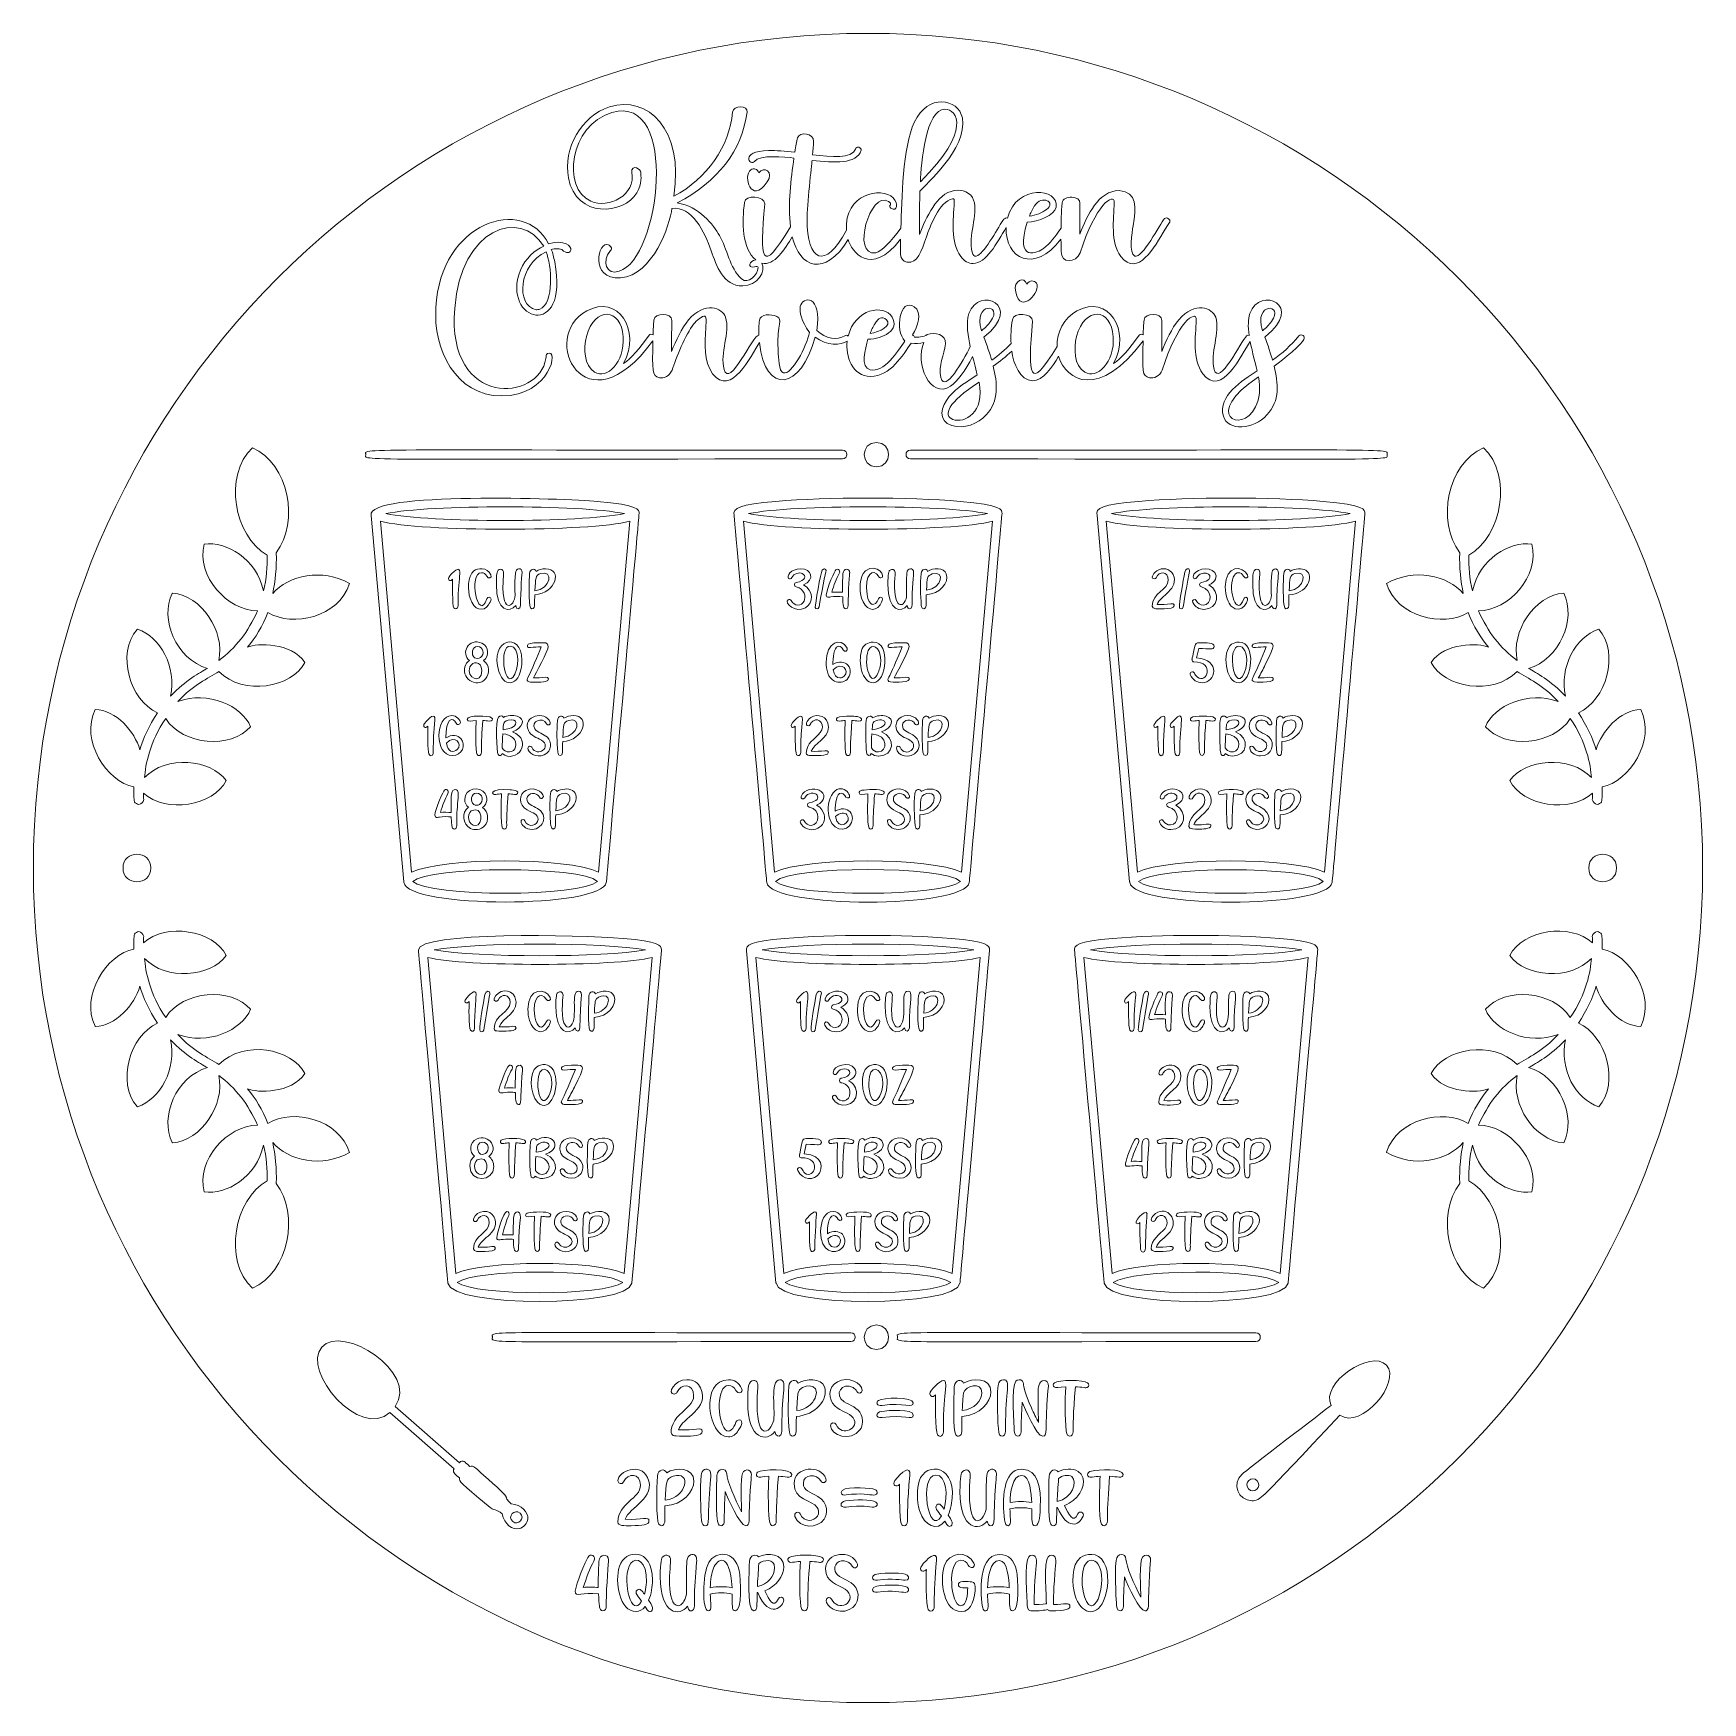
# Model space of a CAD drawing. Header units: inches. Extents: x 22.21 to 28.21, y -9.08 to -3.08.
import ezdxf

# ---------------------------------------------------------------- set-up
doc = ezdxf.new("R2010")
doc.units = ezdxf.units.IN
doc.header["$MEASUREMENT"] = 0
doc.layers.add('_U+0421_U+043B_U+043E_U+0439 1', color=7, linetype='Continuous')

msp = doc.modelspace()

# ---------------------------------------------------------------- linework, layer by layer
at = {"layer": '_U+0421_U+043B_U+043E_U+0439 1', "color": 1, "lineweight": 9, "true_color": 0xff0000}
msp.add_open_spline([(25.2111, -3.0833), (23.5543, -3.0833), (22.2111, -4.4265), (22.2111, -6.0833), (22.2111, -7.7402), (23.5543, -9.0833), (25.2111, -9.0833), (26.868, -9.0833), (28.2111, -7.7402), (28.2111, -6.0833), (28.2111, -4.4265), (26.868, -3.0833), (25.2111, -3.0833)], degree=3, knots=[0, 0, 0, 0, 1, 1, 1, 2, 2, 2, 3, 3, 3, 4, 4, 4, 4], dxfattribs=at)
at = {"layer": '_U+0421_U+043B_U+043E_U+0439 1', "color": 7, "lineweight": 9, "true_color": 0xffffff}
for points, knots in [([(24.3799, -3.6564), (24.4015, -3.6225), (24.394, -3.5965), (24.394, -3.5826), (24.394, -3.5787), (24.3873, -3.5695), (24.3794, -3.5669), (24.3707, -3.5626), (24.3596, -3.5683), (24.3619, -3.5824), (24.3789, -3.664), (24.2779, -3.7151), (24.2147, -3.6864), (24.1098, -3.6415), (24.1378, -3.4136), (24.2907, -3.3675), (24.5342, -3.2995), (24.4636, -3.8943), (24.3165, -3.9382), (24.2721, -3.9543), (24.2506, -3.9027), (24.286, -3.8638), (24.2896, -3.8601), (24.2901, -3.8548), (24.2873, -3.8505), (24.2867, -3.8496), (24.2796, -3.8445), (24.2787, -3.8439), (24.2408, -3.8251), (24.2078, -3.9697), (24.3215, -3.962), (24.4388, -3.9523), (24.4994, -3.7702), (24.5063, -3.7127), (24.5787, -3.7034), (24.6238, -3.7961), (24.6478, -3.8652), (24.666, -3.9175), (24.6906, -3.9912), (24.7607, -3.9912), (24.8143, -3.9912), (24.8465, -3.9365), (24.8291, -3.9088), (24.8745, -3.9212), (24.9131, -3.8571), (24.9387, -3.8142), (24.9641, -3.9246), (25.0563, -3.9623), (25.1399, -3.8243), (25.1516, -3.8657), (25.2201, -3.9632), (25.3283, -3.8232), (25.3274, -3.8677), (25.3217, -3.8993), (25.351, -3.9051), (25.3912, -3.9129), (25.4023, -3.8651), (25.4208, -3.8151), (25.4339, -3.7799), (25.4665, -3.6874), (25.515, -3.6776), (25.5211, -3.675), (25.521, -3.6844), (25.521, -3.6913), (25.5183, -3.754), (25.5064, -3.8335), (25.5442, -3.8851), (25.5569, -3.9016), (25.5724, -3.9103), (25.5891, -3.9103), (25.6359, -3.9103), (25.6737, -3.8381), (25.7078, -3.7806), (25.7032, -3.8929), (25.8096, -3.9487), (25.9048, -3.8233), (25.9049, -3.8447), (25.905, -3.8514), (25.905, -3.8677), (25.905, -3.9109), (25.9587, -3.9098), (25.9738, -3.8723), (26.0281, -3.6997), (26.0965, -3.6523), (26.0965, -3.6913), (26.0939, -3.7541), (26.082, -3.8335), (26.1198, -3.8851), (26.1795, -3.9628), (26.2417, -3.8517), (26.2795, -3.787), (26.292, -3.7658), (26.2957, -3.762), (26.2957, -3.762), (26.2997, -3.7525), (26.286, -3.7421), (26.2774, -3.7492), (26.2601, -3.7666), (26.1969, -3.895), (26.1701, -3.8837), (26.1485, -3.8746), (26.1601, -3.7982), (26.164, -3.7749), (26.1752, -3.7085), (26.1809, -3.654), (26.1135, -3.6484), (26.0397, -3.6484), (26.0004, -3.7361), (25.9722, -3.8051), (25.9722, -3.7724), (25.9722, -3.7353), (25.9731, -3.6941), (25.9731, -3.6814), (25.9617, -3.6727), (25.9441, -3.6719), (25.9276, -3.6713), (25.9098, -3.6781), (25.9086, -3.692), (25.9056, -3.7275), (25.905, -3.7598), (25.9049, -3.784), (25.885, -3.8125), (25.8653, -3.8394), (25.8425, -3.856), (25.823, -3.8712), (25.7372, -3.9109), (25.7834, -3.7614), (25.8241, -3.7607), (25.8814, -3.738), (25.8871, -3.7077), (25.8996, -3.6398), (25.7451, -3.6225), (25.7126, -3.7477), (25.6994, -3.7426), (25.6922, -3.7615), (25.6753, -3.7894), (25.6435, -3.8419), (25.5979, -3.9163), (25.5854, -3.8695), (25.5695, -3.8111), (25.6082, -3.7365), (25.5907, -3.6823), (25.5823, -3.6549), (25.5487, -3.6436), (25.5212, -3.6484), (25.4568, -3.6592), (25.4209, -3.746), (25.3958, -3.8063), (25.3958, -3.7331), (25.3955, -3.73), (25.3975, -3.6509), (25.4145, -3.6291), (25.5702, -3.4992), (25.5503, -3.3868), (25.5355, -3.3179), (25.4259, -3.2974), (25.3775, -3.4031), (25.3358, -3.4927), (25.3324, -3.6818), (25.3293, -3.7834), (25.2933, -3.8334), (25.2619, -3.8642), (25.2389, -3.8723), (25.1496, -3.8849), (25.219, -3.6466), (25.2846, -3.6876), (25.2855, -3.6884), (25.2862, -3.6891), (25.2873, -3.6894), (25.2905, -3.6923), (25.2935, -3.6955), (25.2918, -3.6995), (25.2908, -3.7001), (25.2902, -3.7011), (25.2901, -3.702), (25.2888, -3.705), (25.2898, -3.7081), (25.2933, -3.7114), (25.3164, -3.7275), (25.3212, -3.6937), (25.3021, -3.6745), (25.2586, -3.6334), (25.1249, -3.6604), (25.1336, -3.7906), (25.0566, -3.9365), (24.992, -3.9028), (24.992, -3.7508), (24.992, -3.7047), (25.0084, -3.5536), (25.0103, -3.5397), (25.0881, -3.5488), (25.1716, -3.5539), (25.1861, -3.5035), (25.1887, -3.4934), (25.1676, -3.4865), (25.1667, -3.4992), (25.1525, -3.5338), (25.0797, -3.5279), (25.0121, -3.5194), (25.0135, -3.5049), (25.0148, -3.4841), (25.0154, -3.4715), (25.0185, -3.4419), (24.9625, -3.4356), (24.9582, -3.4587), (24.9551, -3.4722), (24.952, -3.4883), (24.9479, -3.5105), (24.9134, -3.507), (24.8808, -3.5036), (24.8535, -3.5045), (24.746, -3.5076), (24.7893, -3.5616), (24.8026, -3.5441), (24.8201, -3.5178), (24.9144, -3.5276), (24.945, -3.5316), (24.934, -3.6085), (24.9223, -3.6961), (24.9326, -3.7787), (24.8253, -3.9575), (24.8227, -3.8953), (24.84, -3.6959), (24.84, -3.6663), (24.7696, -3.6634), (24.7675, -3.6909), (24.757, -3.759), (24.7584, -3.8589), (24.8077, -3.8977), (24.786, -3.8995), (24.7738, -3.929), (24.8035, -3.9226), (24.8094, -3.9212), (24.8154, -3.9194), (24.8159, -3.9252), (24.8159, -3.9518), (24.7794, -3.9866), (24.757, -3.9658), (24.712, -3.9252), (24.7057, -3.8582), (24.6776, -3.8102), (24.6546, -3.771), (24.6046, -3.7046), (24.5254, -3.6929), (24.6725, -3.6155), (24.7571, -3.5057), (24.777, -3.3664), (24.7803, -3.3416), (24.7264, -3.3404), (24.7242, -3.3666), (24.7152, -3.4867), (24.6307, -3.6075), (24.5137, -3.6682), (24.5496, -3.4269), (24.4191, -3.3048), (24.2824, -3.3473), (24.1822, -3.3801), (24.1141, -3.4957), (24.1344, -3.603), (24.1612, -3.7498), (24.334, -3.7351), (24.3799, -3.6564)], [0, 0, 0, 0, 1, 1, 1, 2, 2, 2, 3, 3, 3, 4, 4, 4, 5, 5, 5, 6, 6, 6, 7, 7, 7, 8, 8, 8, 9, 9, 9, 10, 10, 10, 11, 11, 11, 12, 12, 12, 13, 13, 13, 14, 14, 14, 15, 15, 15, 16, 16, 16, 17, 17, 17, 18, 18, 18, 19, 19, 19, 20, 20, 20, 21, 21, 21, 22, 22, 22, 23, 23, 23, 24, 24, 24, 25, 25, 25, 26, 26, 26, 27, 27, 27, 28, 28, 28, 29, 29, 29, 30, 30, 30, 31, 31, 31, 32, 32, 32, 33, 33, 33, 34, 34, 34, 35, 35, 35, 36, 36, 36, 37, 37, 37, 38, 38, 38, 39, 39, 39, 40, 40, 40, 41, 41, 41, 42, 42, 42, 43, 43, 43, 44, 44, 44, 45, 45, 45, 46, 46, 46, 47, 47, 47, 48, 48, 48, 49, 49, 49, 50, 50, 50, 51, 51, 51, 52, 52, 52, 53, 53, 53, 54, 54, 54, 55, 55, 55, 56, 56, 56, 57, 57, 57, 58, 58, 58, 59, 59, 59, 60, 60, 60, 61, 61, 61, 62, 62, 62, 63, 63, 63, 64, 64, 64, 65, 65, 65, 66, 66, 66, 67, 67, 67, 68, 68, 68, 69, 69, 69, 70, 70, 70, 71, 71, 71, 72, 72, 72, 73, 73, 73, 74, 74, 74, 75, 75, 75, 76, 76, 76, 77, 77, 77, 78, 78, 78, 79, 79, 79, 80, 80, 80, 81, 81, 81, 82, 82, 82, 83, 83, 83, 84, 84, 84, 85, 85, 85, 86, 86, 86, 87, 87, 87, 87]), ([(25.3994, -3.6173), (25.4007, -3.5506), (25.4201, -3.3559), (25.4869, -3.3559), (25.5325, -3.3559), (25.5843, -3.4315), (25.3994, -3.6173)], [0, 0, 0, 0, 1, 1, 1, 2, 2, 2, 2]), ([(24.7899, -3.574), (24.8009, -3.5661), (24.8148, -3.5702), (24.8187, -3.585), (24.8362, -3.5588), (24.8751, -3.5804), (24.8484, -3.6175), (24.7906, -3.7014), (24.7602, -3.5952), (24.7899, -3.574)], [0, 0, 0, 0, 1, 1, 1, 2, 2, 2, 3, 3, 3, 3]), ([(23.8936, -4.3864), (24.07, -4.3864), (24.1015, -4.2129), (24.0594, -4.234), (24.0516, -4.2379), (24.0557, -4.2436), (24.053, -4.2519), (24.0311, -4.4057), (23.6972, -4.4351), (23.7254, -4.0719), (23.7477, -3.7818), (23.962, -3.7113), (24.0454, -3.8481), (24.0136, -3.8612), (23.9801, -3.892), (23.9615, -3.9346), (23.8903, -4.1193), (24.1397, -4.1893), (24.0851, -3.9049), (24.0851, -3.9049), (24.0851, -3.9044), (24.0851, -3.9044), (24.0851, -3.9044), (24.085, -3.9042), (24.085, -3.9042), (24.0814, -3.8873), (24.0782, -3.8731), (24.0728, -3.8606), (24.0843, -3.8571), (24.1062, -3.8541), (24.114, -3.8634), (24.1165, -3.8665), (24.1269, -3.8722), (24.1329, -3.871), (24.1363, -3.871), (24.139, -3.8701), (24.1426, -3.8621), (24.1461, -3.8479), (24.121, -3.8232), (24.0628, -3.84), (23.9742, -3.6632), (23.673, -3.7611), (23.6582, -4.0687), (23.6468, -4.2168), (23.7282, -4.3864), (23.8936, -4.3864)], [0, 0, 0, 0, 1, 1, 1, 2, 2, 2, 3, 3, 3, 4, 4, 4, 5, 5, 5, 6, 6, 6, 7, 7, 7, 8, 8, 8, 9, 9, 9, 10, 10, 10, 11, 11, 11, 12, 12, 12, 13, 13, 13, 14, 14, 14, 15, 15, 15, 15]), ([(25.8086, -3.7045), (25.8086, -3.7045), (25.8091, -3.7043), (25.8091, -3.7043), (25.8091, -3.7043), (25.8091, -3.7037), (25.8091, -3.7037), (25.8371, -3.6615), (25.8888, -3.6908), (25.8525, -3.7165), (25.8383, -3.7269), (25.8129, -3.7379), (25.7913, -3.7407), (25.7951, -3.7303), (25.8008, -3.7163), (25.8086, -3.7045)], [0, 0, 0, 0, 1, 1, 1, 2, 2, 2, 3, 3, 3, 4, 4, 4, 5, 5, 5, 5]), ([(24.0538, -3.8685), (24.0734, -3.9141), (24.0853, -4.0538), (24.0311, -4.0746), (24.0263, -4.0762), (24.0226, -4.0762), (24.0178, -4.0771), (23.9442, -4.0614), (23.9551, -3.9137), (24.0538, -3.8685)], [0, 0, 0, 0, 1, 1, 1, 2, 2, 2, 3, 3, 3, 3]), ([(25.7419, -4.013), (25.7324, -3.9698), (25.7739, -3.956), (25.7815, -3.9846), (25.7915, -3.9695), (25.8094, -3.9698), (25.8169, -3.9816), (25.8338, -4.008), (25.7609, -4.0986), (25.7419, -4.013)], [0, 0, 0, 0, 1, 1, 1, 2, 2, 2, 3, 3, 3, 3]), ([(26.2668, -4.2267), (26.2668, -4.194), (26.2668, -4.1569), (26.2676, -4.1157), (26.2676, -4.0851), (26.2054, -4.0877), (26.2032, -4.1136), (26.2018, -4.1298), (26.2008, -4.1469), (26.2002, -4.1673), (26.1954, -4.1641), (26.1892, -4.1638), (26.1858, -4.1685), (26.1502, -4.2172), (26.1232, -4.2501), (26.0938, -4.2705), (26.1589, -4.1491), (26.0724, -4.0202), (25.9622, -4.0811), (25.9158, -4.1056), (25.8889, -4.1583), (25.8906, -4.2083), (25.7879, -4.3789), (25.7859, -4.3117), (25.8027, -4.1175), (25.8027, -4.0878), (25.7323, -4.085), (25.7302, -4.1125), (25.7255, -4.1428), (25.7239, -4.1716), (25.7254, -4.198), (25.7035, -4.2206), (25.68, -4.2409), (25.6557, -4.2583), (25.6522, -4.2454), (25.6359, -4.1949), (25.6273, -4.1753), (25.6273, -4.1753), (25.6283, -4.1738), (25.6283, -4.1738), (25.7739, -4.0609), (25.6088, -3.9898), (25.5739, -4.0904), (25.5623, -4.1264), (25.571, -4.1752), (25.5787, -4.2089), (25.5522, -4.2611), (25.4884, -4.3768), (25.4735, -4.3207), (25.4613, -4.2779), (25.4862, -4.2392), (25.4898, -4.1987), (25.4928, -4.1664), (25.4509, -4.1554), (25.4242, -4.1658), (25.4107, -4.1745), (25.389, -4.1769), (25.378, -4.1747), (25.3777, -4.1727), (25.3751, -4.169), (25.3708, -4.1671), (25.3916, -4.1375), (25.4061, -4.0869), (25.3776, -4.066), (25.3259, -4.0316), (25.3056, -4.1522), (25.3438, -4.1894), (25.3182, -4.2256), (25.2689, -4.305), (25.2183, -4.2926), (25.1834, -4.284), (25.2005, -4.2173), (25.211, -4.183), (25.2655, -4.182), (25.3258, -4.1499), (25.2977, -4.103), (25.269, -4.055), (25.1636, -4.073), (25.1399, -4.1712), (25.1362, -4.1675), (25.1308, -4.1674), (25.1274, -4.1704), (25.1015, -4.1876), (25.0594, -4.1806), (25.0268, -4.1512), (25.0483, -4.0202), (24.9742, -4.0279), (24.9676, -4.0656), (24.964, -4.0838), (24.9708, -4.1176), (25.0006, -4.1579), (24.9901, -4.2096), (24.9372, -4.311), (24.907, -4.3038), (24.8896, -4.3), (24.8897, -4.2435), (24.8882, -4.2279), (24.8827, -4.1175), (24.9069, -4.1149), (24.8839, -4.1015), (24.864, -4.0899), (24.8225, -4.093), (24.821, -4.1144), (24.819, -4.1317), (24.8183, -4.15), (24.819, -4.1686), (24.7976, -4.1643), (24.7131, -4.3631), (24.6938, -4.291), (24.6779, -4.2326), (24.7166, -4.158), (24.6992, -4.1039), (24.6888, -4.07), (24.6239, -4.0451), (24.5664, -4.1126), (24.5403, -4.1445), (24.5215, -4.1865), (24.5051, -4.2267), (24.5051, -4.194), (24.5051, -4.1569), (24.506, -4.1157), (24.506, -4.0848), (24.4437, -4.088), (24.4415, -4.1136), (24.4401, -4.1298), (24.4392, -4.1469), (24.4385, -4.1673), (24.4338, -4.1641), (24.4275, -4.1639), (24.4242, -4.1685), (24.3886, -4.2172), (24.3615, -4.2501), (24.3321, -4.2705), (24.3973, -4.1489), (24.3108, -4.0202), (24.2005, -4.0811), (24.0259, -4.1731), (24.1939, -4.5203), (24.4379, -4.1885), (24.436, -4.2955), (24.4339, -4.3159), (24.4612, -4.3212), (24.4767, -4.3243), (24.4979, -4.3157), (24.5067, -4.2939), (24.52, -4.2516), (24.5558, -4.1647), (24.5844, -4.1286), (24.5948, -4.115), (24.6163, -4.0969), (24.6247, -4.0997), (24.6326, -4.1023), (24.6284, -4.1328), (24.6278, -4.1414), (24.6244, -4.1982), (24.6204, -4.2626), (24.6527, -4.3066), (24.7192, -4.3932), (24.7907, -4.2421), (24.8211, -4.1943), (24.8413, -4.3866), (24.9714, -4.366), (25.0208, -4.1747), (25.0642, -4.2071), (25.114, -4.2046), (25.1363, -4.1898), (25.1299, -4.2429), (25.1532, -4.3161), (25.2205, -4.3161), (25.2205, -4.3161), (25.2206, -4.3161), (25.2206, -4.3161), (25.2923, -4.3161), (25.3358, -4.2396), (25.3668, -4.1967), (25.3823, -4.1989), (25.3966, -4.1974), (25.4121, -4.1942), (25.3789, -4.2677), (25.4344, -4.4007), (25.5081, -4.3514), (25.5328, -4.3342), (25.5588, -4.2991), (25.5873, -4.2444), (25.5887, -4.2496), (25.5971, -4.2847), (25.6037, -4.3112), (25.5714, -4.332), (25.5294, -4.3572), (25.503, -4.3889), (25.4733, -4.4243), (25.4604, -4.4761), (25.5122, -4.4931), (25.5554, -4.5074), (25.6067, -4.487), (25.6354, -4.4544), (25.6833, -4.4039), (25.676, -4.3397), (25.6611, -4.2799), (25.6851, -4.2626), (25.7069, -4.2448), (25.7276, -4.2255), (25.7335, -4.2703), (25.7575, -4.3319), (25.8028, -4.3319), (25.8415, -4.3319), (25.8735, -4.2819), (25.8964, -4.2441), (25.9227, -4.3328), (26.0435, -4.4007), (26.1996, -4.1885), (26.1977, -4.2964), (26.1958, -4.3159), (26.2229, -4.3212), (26.2384, -4.3243), (26.2595, -4.3157), (26.2684, -4.2939), (26.3227, -4.1212), (26.3911, -4.0739), (26.3911, -4.1128), (26.3884, -4.1756), (26.3766, -4.2551), (26.4143, -4.3066), (26.4827, -4.3957), (26.5549, -4.2357), (26.5847, -4.1912), (26.5875, -4.2054), (26.6004, -4.2586), (26.61, -4.2967), (26.5571, -4.3309), (26.4675, -4.3856), (26.4886, -4.4592), (26.5042, -4.5137), (26.597, -4.5091), (26.6453, -4.4544), (26.6932, -4.4039), (26.6858, -4.3397), (26.671, -4.2799), (26.7048, -4.2555), (26.7729, -4.1974), (26.7782, -4.1835), (26.7831, -4.1713), (26.7703, -4.1617), (26.7597, -4.171), (26.7314, -4.2045), (26.6997, -4.2339), (26.6656, -4.2583), (26.662, -4.2454), (26.6457, -4.1949), (26.6372, -4.1753), (26.6372, -4.1753), (26.6382, -4.1738), (26.6382, -4.1738), (26.785, -4.0599), (26.6185, -3.9902), (26.5837, -4.0904), (26.5773, -4.1103), (26.5764, -4.136), (26.581, -4.1687), (26.5777, -4.1679), (26.5745, -4.1686), (26.5719, -4.1708), (26.5525, -4.1903), (26.4725, -4.3554), (26.4555, -4.291), (26.4476, -4.2621), (26.4532, -4.2287), (26.4586, -4.1965), (26.4643, -4.1629), (26.4696, -4.1311), (26.4608, -4.1039), (26.4505, -4.07), (26.3856, -4.0451), (26.328, -4.1126), (26.3019, -4.1445), (26.2832, -4.1865), (26.2668, -4.2267)], [0, 0, 0, 0, 1, 1, 1, 2, 2, 2, 3, 3, 3, 4, 4, 4, 5, 5, 5, 6, 6, 6, 7, 7, 7, 8, 8, 8, 9, 9, 9, 10, 10, 10, 11, 11, 11, 12, 12, 12, 13, 13, 13, 14, 14, 14, 15, 15, 15, 16, 16, 16, 17, 17, 17, 18, 18, 18, 19, 19, 19, 20, 20, 20, 21, 21, 21, 22, 22, 22, 23, 23, 23, 24, 24, 24, 25, 25, 25, 26, 26, 26, 27, 27, 27, 28, 28, 28, 29, 29, 29, 30, 30, 30, 31, 31, 31, 32, 32, 32, 33, 33, 33, 34, 34, 34, 35, 35, 35, 36, 36, 36, 37, 37, 37, 38, 38, 38, 39, 39, 39, 40, 40, 40, 41, 41, 41, 42, 42, 42, 43, 43, 43, 44, 44, 44, 45, 45, 45, 46, 46, 46, 47, 47, 47, 48, 48, 48, 49, 49, 49, 50, 50, 50, 51, 51, 51, 52, 52, 52, 53, 53, 53, 54, 54, 54, 55, 55, 55, 56, 56, 56, 57, 57, 57, 58, 58, 58, 59, 59, 59, 60, 60, 60, 61, 61, 61, 62, 62, 62, 63, 63, 63, 64, 64, 64, 65, 65, 65, 66, 66, 66, 67, 67, 67, 68, 68, 68, 69, 69, 69, 70, 70, 70, 71, 71, 71, 72, 72, 72, 73, 73, 73, 74, 74, 74, 75, 75, 75, 76, 76, 76, 77, 77, 77, 78, 78, 78, 79, 79, 79, 80, 80, 80, 81, 81, 81, 82, 82, 82, 83, 83, 83, 84, 84, 84, 85, 85, 85, 86, 86, 86, 87, 87, 87, 88, 88, 88, 89, 89, 89, 90, 90, 90, 91, 91, 91, 92, 92, 92, 92]), ([(24.2283, -4.3007), (24.1898, -4.2762), (24.1886, -4.2167), (24.1992, -4.1732), (24.2283, -4.0612), (24.3252, -4.0707), (24.3309, -4.1735), (24.3374, -4.2651), (24.2717, -4.3287), (24.2283, -4.3007)], [0, 0, 0, 0, 1, 1, 1, 2, 2, 2, 3, 3, 3, 3]), ([(25.6517, -4.119), (25.6432, -4.1303), (25.6324, -4.1415), (25.6193, -4.1522), (25.585, -4.048), (25.7003, -4.0527), (25.6517, -4.119)], [0, 0, 0, 0, 1, 1, 1, 2, 2, 2, 2]), ([(25.99, -4.3007), (25.9515, -4.2762), (25.9503, -4.2167), (25.9609, -4.1732), (25.99, -4.061), (26.0869, -4.0704), (26.0925, -4.1735), (26.0992, -4.2658), (26.033, -4.3284), (25.99, -4.3007)], [0, 0, 0, 0, 1, 1, 1, 2, 2, 2, 3, 3, 3, 3]), ([(26.6292, -4.1522), (26.5946, -4.0473), (26.7094, -4.0537), (26.6616, -4.119), (26.6531, -4.1303), (26.6422, -4.1415), (26.6292, -4.1522)], [0, 0, 0, 0, 1, 1, 1, 2, 2, 2, 2]), ([(25.2363, -4.1261), (25.2363, -4.1261), (25.2368, -4.1258), (25.2368, -4.1258), (25.2368, -4.1258), (25.2368, -4.1253), (25.2368, -4.1253), (25.2493, -4.1065), (25.2597, -4.0991), (25.2775, -4.1128), (25.3007, -4.1321), (25.2516, -4.1581), (25.2189, -4.1622), (25.2228, -4.1519), (25.2285, -4.1379), (25.2363, -4.1261)], [0, 0, 0, 0, 1, 1, 1, 2, 2, 2, 3, 3, 3, 4, 4, 4, 5, 5, 5, 5]), ([(26.6144, -4.3183), (26.6229, -4.3595), (26.6193, -4.3958), (26.6037, -4.4261), (26.6037, -4.4261), (26.6037, -4.4262), (26.6037, -4.4262), (26.5524, -4.5289), (26.4089, -4.4521), (26.6144, -4.3183)], [0, 0, 0, 0, 1, 1, 1, 2, 2, 2, 3, 3, 3, 3]), ([(25.5164, -4.4712), (25.4804, -4.4569), (25.4957, -4.4114), (25.6102, -4.3368), (25.6329, -4.4465), (25.5573, -4.4861), (25.5164, -4.4712)], [0, 0, 0, 0, 1, 1, 1, 2, 2, 2, 2]), ([(25.2413, -4.6413), (25.1831, -4.6413), (25.1832, -4.5534), (25.2413, -4.5534), (25.2994, -4.5534), (25.2993, -4.6413), (25.2413, -4.6413)], [0, 0, 0, 0, 1, 1, 1, 2, 2, 2, 2]), ([(22.4333, -5.5138), (22.5077, -5.5152), (22.5759, -5.5931), (22.5938, -5.6583), (22.605, -5.6176), (22.6269, -5.5718), (22.6576, -5.5253), (22.5567, -5.4811), (22.5094, -5.3122), (22.5836, -5.2255), (22.5836, -5.2255), (22.5844, -5.2246), (22.5844, -5.2246), (22.5844, -5.2246), (22.5855, -5.225), (22.5855, -5.225), (22.6668, -5.252), (22.7272, -5.3602), (22.7041, -5.4658), (22.7597, -5.4072), (22.8091, -5.3822), (22.837, -5.3658), (22.7232, -5.334), (22.6645, -5.1856), (22.71, -5.0961), (22.71, -5.0961), (22.7105, -5.0951), (22.7105, -5.0951), (22.7105, -5.0951), (22.7117, -5.0952), (22.7117, -5.0952), (22.8149, -5.1046), (22.9003, -5.2319), (22.8775, -5.3378), (22.9376, -5.2934), (22.9843, -5.2334), (23.0163, -5.1593), (22.908, -5.1573), (22.7966, -5.0354), (22.8247, -4.9194), (22.904, -4.9073), (23.0135, -4.9718), (23.0385, -5.0875), (23.0488, -5.0432), (23.0531, -4.9999), (23.0512, -4.9587), (22.9316, -4.8916), (22.8939, -4.6712), (22.9984, -4.5725), (23.1303, -4.6308), (23.1678, -4.839), (23.0843, -4.9499), (23.0855, -5.0052), (23.0812, -5.0531), (23.0713, -5.0961), (23.1282, -5.0313), (23.2494, -5.0044), (23.3476, -5.0611), (23.3084, -5.1818), (23.1436, -5.2197), (23.054, -5.1648), (23.0343, -5.2141), (23.0096, -5.2561), (22.9804, -5.2897), (23.0155, -5.2743), (23.1384, -5.2723), (23.1868, -5.3443), (23.1408, -5.4349), (22.9659, -5.4669), (22.8782, -5.3766), (22.837, -5.4042), (22.7876, -5.4226), (22.7304, -5.4849), (22.8378, -5.444), (22.9618, -5.501), (22.9918, -5.5754), (22.922, -5.6561), (22.7483, -5.6436), (22.687, -5.5462), (22.6286, -5.6296), (22.6141, -5.713), (22.6108, -5.7585), (22.6856, -5.6774), (22.8514, -5.691), (22.9041, -5.7694), (22.8584, -5.8595), (22.6873, -5.8884), (22.607, -5.814), (22.6072, -5.8215), (22.6062, -5.8309), (22.6078, -5.8375), (22.6054, -5.8464), (22.5995, -5.853), (22.5903, -5.855), (22.5839, -5.8533), (22.5778, -5.8516), (22.5745, -5.8461), (22.5755, -5.8422), (22.5718, -5.8419), (22.5728, -5.8373), (22.5719, -5.8256), (22.5718, -5.8102), (22.5727, -5.7917), (22.4734, -5.7741), (22.3786, -5.6225), (22.4333, -5.5138)], [0, 0, 0, 0, 1, 1, 1, 2, 2, 2, 3, 3, 3, 4, 4, 4, 5, 5, 5, 6, 6, 6, 7, 7, 7, 8, 8, 8, 9, 9, 9, 10, 10, 10, 11, 11, 11, 12, 12, 12, 13, 13, 13, 14, 14, 14, 15, 15, 15, 16, 16, 16, 17, 17, 17, 18, 18, 18, 19, 19, 19, 20, 20, 20, 21, 21, 21, 22, 22, 22, 23, 23, 23, 24, 24, 24, 25, 25, 25, 26, 26, 26, 27, 27, 27, 28, 28, 28, 29, 29, 29, 30, 30, 30, 31, 31, 31, 32, 32, 32, 33, 33, 33, 34, 34, 34, 35, 35, 35, 35]), ([(23.4057, -4.5973), (23.4057, -4.5741), (23.317, -4.5817), (25.1192, -4.5817), (25.1399, -4.5817), (25.1399, -4.613), (25.1192, -4.613), (23.3169, -4.613), (23.4057, -4.6206), (23.4057, -4.5973)], [0, 0, 0, 0, 1, 1, 1, 2, 2, 2, 3, 3, 3, 3]), ([(25.3633, -4.5817), (27.1656, -4.5817), (27.0768, -4.5741), (27.0768, -4.5973), (27.0768, -4.6206), (27.1656, -4.613), (25.3633, -4.613), (25.3426, -4.613), (25.3426, -4.5817), (25.3633, -4.5817)], [0, 0, 0, 0, 1, 1, 1, 2, 2, 2, 3, 3, 3, 3]), ([(27.3509, -5.0961), (27.341, -5.0531), (27.3367, -5.0052), (27.3379, -4.9499), (27.2538, -4.8381), (27.2928, -4.6305), (27.4238, -4.5725), (27.5288, -4.6716), (27.4902, -4.8918), (27.371, -4.9587), (27.3691, -4.9999), (27.3734, -5.0432), (27.3838, -5.0875), (27.4087, -4.9716), (27.5182, -4.9073), (27.5975, -4.9194), (27.6255, -5.0349), (27.5149, -5.1573), (27.4059, -5.1593), (27.4379, -5.2334), (27.4846, -5.2934), (27.5447, -5.3378), (27.5222, -5.2331), (27.6056, -5.1048), (27.7117, -5.0951), (27.7591, -5.1893), (27.6959, -5.3348), (27.5852, -5.3658), (27.6135, -5.3824), (27.6627, -5.4073), (27.7182, -5.4658), (27.6954, -5.362), (27.7534, -5.2527), (27.8378, -5.2246), (27.9135, -5.3131), (27.8649, -5.4814), (27.7646, -5.5253), (27.7953, -5.5718), (27.8172, -5.6176), (27.8284, -5.6583), (27.8465, -5.5926), (27.9149, -5.5152), (27.9889, -5.5138), (28.0437, -5.6226), (27.9487, -5.7742), (27.8495, -5.7917), (27.8504, -5.8104), (27.8503, -5.8257), (27.8494, -5.8373), (27.8504, -5.8419), (27.8467, -5.8422), (27.8477, -5.8461), (27.8445, -5.8515), (27.8382, -5.8535), (27.832, -5.855), (27.824, -5.8534), (27.8172, -5.8476), (27.8144, -5.8375), (27.816, -5.8307), (27.815, -5.8214), (27.8152, -5.814), (27.7349, -5.8884), (27.5638, -5.8594), (27.5181, -5.7694), (27.5705, -5.6915), (27.7361, -5.677), (27.8115, -5.7585), (27.8082, -5.713), (27.7936, -5.6296), (27.7352, -5.5462), (27.6742, -5.6433), (27.5005, -5.6564), (27.4304, -5.5754), (27.4604, -5.5009), (27.5843, -5.444), (27.6918, -5.4849), (27.6346, -5.4226), (27.5853, -5.4042), (27.544, -5.3766), (27.456, -5.4674), (27.2812, -5.4345), (27.2354, -5.3443), (27.2839, -5.2721), (27.4069, -5.2744), (27.4419, -5.2897), (27.4127, -5.2561), (27.3879, -5.2141), (27.3682, -5.1648), (27.2781, -5.2201), (27.1136, -5.1811), (27.0746, -5.0611), (27.1732, -5.0042), (27.2942, -5.0315), (27.3509, -5.0961)], [0, 0, 0, 0, 1, 1, 1, 2, 2, 2, 3, 3, 3, 4, 4, 4, 5, 5, 5, 6, 6, 6, 7, 7, 7, 8, 8, 8, 9, 9, 9, 10, 10, 10, 11, 11, 11, 12, 12, 12, 13, 13, 13, 14, 14, 14, 15, 15, 15, 16, 16, 16, 17, 17, 17, 18, 18, 18, 19, 19, 19, 20, 20, 20, 21, 21, 21, 22, 22, 22, 23, 23, 23, 24, 24, 24, 25, 25, 25, 26, 26, 26, 27, 27, 27, 28, 28, 28, 29, 29, 29, 30, 30, 30, 31, 31, 31, 31]), ([(24.2704, -6.1347), (24.2704, -6.1347), (24.2706, -6.1347), (24.2706, -6.1347), (24.2706, -6.1338), (24.3883, -4.8106), (24.3883, -4.8096), (24.3883, -4.7951), (24.3883, -4.7786), (24.2375, -4.7655), (24.1279, -4.756), (23.4053, -4.7294), (23.4253, -4.8157), (23.4253, -4.8157), (23.5424, -6.133), (23.5424, -6.133), (23.5424, -6.133), (23.5427, -6.1347), (23.5427, -6.1347), (23.5427, -6.1347), (23.5427, -6.1347), (23.5427, -6.1347), (23.5554, -6.2296), (24.2579, -6.2288), (24.2704, -6.1347)], [0, 0, 0, 0, 1, 1, 1, 2, 2, 2, 3, 3, 3, 4, 4, 4, 5, 5, 5, 6, 6, 6, 7, 7, 7, 8, 8, 8, 8]), ([(23.4774, -4.8096), (23.6354, -4.7768), (24.1771, -4.7767), (24.3357, -4.8096), (24.1777, -4.8424), (23.6361, -4.8425), (23.4774, -4.8096)], [0, 0, 0, 0, 1, 1, 1, 2, 2, 2, 2]), ([(24.7299, -4.8157), (24.7301, -4.8184), (24.8468, -6.132), (24.8472, -6.1347), (24.8472, -6.1347), (24.8472, -6.1347), (24.8472, -6.1347), (24.8599, -6.2296), (25.5623, -6.2299), (25.575, -6.1347), (25.575, -6.1347), (25.5751, -6.1347), (25.5751, -6.1347), (25.5752, -6.1338), (25.6928, -4.8106), (25.6928, -4.8096), (25.6928, -4.7951), (25.6928, -4.7786), (25.542, -4.7655), (25.359, -4.7497), (25.0632, -4.7497), (24.8802, -4.7655), (24.7499, -4.7768), (24.7237, -4.789), (24.7299, -4.8157)], [0, 0, 0, 0, 1, 1, 1, 2, 2, 2, 3, 3, 3, 4, 4, 4, 5, 5, 5, 6, 6, 6, 7, 7, 7, 8, 8, 8, 8]), ([(24.782, -4.8096), (24.94, -4.7768), (25.4816, -4.7767), (25.6403, -4.8096), (25.4823, -4.8424), (24.9406, -4.8425), (24.782, -4.8096)], [0, 0, 0, 0, 1, 1, 1, 2, 2, 2, 2]), ([(26.8795, -6.1347), (26.8795, -6.1347), (26.8797, -6.1347), (26.8797, -6.1347), (26.8797, -6.134), (26.9974, -4.8104), (26.9974, -4.8096), (26.9974, -4.7951), (26.9974, -4.7786), (26.8466, -4.7655), (26.6636, -4.7497), (26.3678, -4.7497), (26.1847, -4.7655), (26.0512, -4.7771), (26.0283, -4.79), (26.0344, -4.8157), (26.0344, -4.8157), (26.1515, -6.133), (26.1515, -6.133), (26.1515, -6.133), (26.1518, -6.1347), (26.1518, -6.1347), (26.1518, -6.1347), (26.1518, -6.1347), (26.1518, -6.1347), (26.1644, -6.2296), (26.8668, -6.2299), (26.8795, -6.1347)], [0, 0, 0, 0, 1, 1, 1, 2, 2, 2, 3, 3, 3, 4, 4, 4, 5, 5, 5, 6, 6, 6, 7, 7, 7, 8, 8, 8, 9, 9, 9, 9]), ([(26.0865, -4.8096), (26.2445, -4.7768), (26.7862, -4.7767), (26.9448, -4.8096), (26.7868, -4.8424), (26.2452, -4.8425), (26.0865, -4.8096)], [0, 0, 0, 0, 1, 1, 1, 2, 2, 2, 2]), ([(23.5708, -6.0988), (23.5708, -6.0988), (23.4586, -4.837), (23.4586, -4.837), (23.5993, -4.875), (24.2144, -4.8749), (24.3545, -4.837), (24.3545, -4.837), (24.2424, -6.0988), (24.2424, -6.0988), (24.1326, -6.0438), (23.6791, -6.0445), (23.5708, -6.0988)], [0, 0, 0, 0, 1, 1, 1, 2, 2, 2, 3, 3, 3, 4, 4, 4, 4]), ([(24.7632, -4.837), (24.9039, -4.875), (25.5189, -4.8749), (25.6591, -4.837), (25.6591, -4.837), (25.5469, -6.0988), (25.5469, -6.0988), (25.4376, -6.044), (24.9845, -6.0441), (24.8753, -6.0988), (24.8753, -6.0988), (24.7632, -4.837), (24.7632, -4.837)], [0, 0, 0, 0, 1, 1, 1, 2, 2, 2, 3, 3, 3, 4, 4, 4, 4]), ([(26.9636, -4.837), (26.9636, -4.837), (26.8515, -6.0988), (26.8515, -6.0988), (26.7421, -6.044), (26.2888, -6.0442), (26.1799, -6.0988), (26.1799, -6.0988), (26.0677, -4.837), (26.0677, -4.837), (26.2084, -4.875), (26.8235, -4.8749), (26.9636, -4.837)], [0, 0, 0, 0, 1, 1, 1, 2, 2, 2, 3, 3, 3, 4, 4, 4, 4]), ([(23.703, -5.0432), (23.703, -5.0381), (23.7121, -5.0286), (23.7157, -5.025), (23.7611, -4.9796), (23.7374, -5.0383), (23.7374, -5.1297), (23.7374, -5.1351), (23.7382, -5.1444), (23.7352, -5.1485), (23.7319, -5.1531), (23.7262, -5.1534), (23.7226, -5.1483), (23.7163, -5.1394), (23.7175, -5.0562), (23.7178, -5.0453), (23.7106, -5.0541), (23.703, -5.0501), (23.703, -5.0432)], [0, 0, 0, 0, 1, 1, 1, 2, 2, 2, 3, 3, 3, 4, 4, 4, 5, 5, 5, 6, 6, 6, 6]), ([(23.7807, -5.113), (23.7726, -5.0872), (23.7697, -5.0342), (23.7947, -5.0154), (23.8086, -5.005), (23.8407, -5.0003), (23.8553, -5.03), (23.8606, -5.0414), (23.8467, -5.0449), (23.8409, -5.0346), (23.8363, -5.0261), (23.8302, -5.0221), (23.8218, -5.0221), (23.7736, -5.0221), (23.8088, -5.2052), (23.8413, -5.1162), (23.8442, -5.1078), (23.8561, -5.1082), (23.8561, -5.1166), (23.8561, -5.1219), (23.8499, -5.133), (23.8469, -5.1374), (23.8287, -5.1645), (23.7949, -5.1581), (23.7807, -5.113)], [0, 0, 0, 0, 1, 1, 1, 2, 2, 2, 3, 3, 3, 4, 4, 4, 5, 5, 5, 6, 6, 6, 7, 7, 7, 8, 8, 8, 8]), ([(23.8752, -5.0646), (23.8752, -5.0268), (23.8765, -5.0096), (23.8905, -5.0096), (23.8971, -5.0096), (23.9019, -5.0141), (23.9009, -5.0271), (23.8874, -5.1849), (23.9424, -5.1419), (23.9424, -5.1031), (23.9424, -5.0875), (23.9408, -5.0668), (23.9436, -5.0236), (23.9447, -5.0039), (23.9678, -5.0019), (23.9678, -5.0207), (23.9678, -5.0155), (23.962, -5.0895), (23.962, -5.14), (23.962, -5.1545), (23.9464, -5.1568), (23.9447, -5.1396), (23.9247, -5.1668), (23.8752, -5.1627), (23.8752, -5.0646)], [0, 0, 0, 0, 1, 1, 1, 2, 2, 2, 3, 3, 3, 4, 4, 4, 5, 5, 5, 6, 6, 6, 7, 7, 7, 8, 8, 8, 8]), ([(23.9981, -5.148), (23.9981, -5.148), (23.9981, -5.148), (23.9981, -5.148), (24.0032, -5.1552), (24.0128, -5.1514), (24.0128, -5.1401), (24.0128, -5.125), (24.013, -5.1119), (24.0134, -5.1011), (24.0898, -5.0963), (24.1149, -5.0077), (24.0513, -5.0077), (24.0403, -5.0077), (24.0275, -5.0105), (24.0179, -5.017), (24.0141, -5.0049), (23.9955, -5.0075), (23.9944, -5.0252), (23.9933, -5.0415), (23.9901, -5.1366), (23.9981, -5.148)], [0, 0, 0, 0, 1, 1, 1, 2, 2, 2, 3, 3, 3, 4, 4, 4, 5, 5, 5, 6, 6, 6, 7, 7, 7, 7]), ([(24.014, -5.0865), (24.0162, -5.0414), (24.015, -5.0314), (24.0346, -5.0251), (24.0827, -5.0095), (24.0709, -5.0814), (24.014, -5.0865)], [0, 0, 0, 0, 1, 1, 1, 2, 2, 2, 2]), ([(24.9811, -5.1243), (24.9884, -5.1086), (24.9841, -5.0792), (24.9528, -5.0728), (24.9439, -5.0709), (24.9448, -5.0582), (24.9528, -5.0568), (24.9891, -5.0512), (24.9889, -5.0322), (24.975, -5.0251), (24.9641, -5.0196), (24.9447, -5.024), (24.937, -5.0393), (24.9346, -5.0444), (24.9295, -5.045), (24.9259, -5.0422), (24.9175, -5.0359), (24.9319, -5.0077), (24.9688, -5.0077), (25.0083, -5.0077), (25.022, -5.0481), (24.9793, -5.0655), (25.0154, -5.0851), (25.016, -5.131), (24.9864, -5.1478), (24.9488, -5.169), (24.9097, -5.1294), (24.9238, -5.1197), (24.9277, -5.117), (24.9325, -5.1177), (24.9345, -5.1217), (24.9463, -5.1441), (24.9722, -5.1432), (24.9811, -5.1243)], [0, 0, 0, 0, 1, 1, 1, 2, 2, 2, 3, 3, 3, 4, 4, 4, 5, 5, 5, 6, 6, 6, 7, 7, 7, 8, 8, 8, 9, 9, 9, 10, 10, 10, 11, 11, 11, 11]), ([(25.0214, -5.1467), (25.0214, -5.1365), (25.0401, -5.0218), (25.0466, -5.0127), (25.0515, -5.0057), (25.0604, -5.0071), (25.0604, -5.0144), (25.0604, -5.0144), (25.0416, -5.1059), (25.0354, -5.1448), (25.0338, -5.1549), (25.0214, -5.1533), (25.0214, -5.1467)], [0, 0, 0, 0, 1, 1, 1, 2, 2, 2, 3, 3, 3, 4, 4, 4, 4]), ([(25.0633, -5.1081), (25.0528, -5.1), (25.0868, -5.0269), (25.093, -5.0153), (25.0996, -5.003), (25.1144, -5.0123), (25.1078, -5.0242), (25.0975, -5.0437), (25.0884, -5.0666), (25.0807, -5.0921), (25.0905, -5.0909), (25.1099, -5.0911), (25.1197, -5.0923), (25.1193, -5.0697), (25.1198, -5.0474), (25.1212, -5.0252), (25.1224, -5.0052), (25.1454, -5.0044), (25.1454, -5.0225), (25.1454, -5.0173), (25.1396, -5.0908), (25.1396, -5.1401), (25.1396, -5.1478), (25.1353, -5.1517), (25.1311, -5.1517), (25.1196, -5.1517), (25.1209, -5.125), (25.1202, -5.1081), (25.1082, -5.1065), (25.089, -5.1065), (25.0774, -5.1087), (25.0723, -5.1097), (25.0672, -5.1111), (25.0633, -5.1081)], [0, 0, 0, 0, 1, 1, 1, 2, 2, 2, 3, 3, 3, 4, 4, 4, 5, 5, 5, 6, 6, 6, 7, 7, 7, 8, 8, 8, 9, 9, 9, 10, 10, 10, 11, 11, 11, 11]), ([(25.1881, -5.113), (25.18, -5.0872), (25.1777, -5.0351), (25.202, -5.0154), (25.2435, -4.982), (25.2792, -5.0407), (25.2574, -5.0407), (25.2543, -5.0407), (25.2506, -5.0387), (25.2483, -5.0346), (25.2317, -5.0039), (25.1954, -5.0276), (25.2076, -5.1), (25.2151, -5.1442), (25.2368, -5.1454), (25.2486, -5.1162), (25.252, -5.108), (25.2635, -5.1082), (25.2635, -5.1166), (25.2635, -5.1219), (25.2573, -5.133), (25.2543, -5.1374), (25.2341, -5.1675), (25.201, -5.1541), (25.1881, -5.113)], [0, 0, 0, 0, 1, 1, 1, 2, 2, 2, 3, 3, 3, 4, 4, 4, 5, 5, 5, 6, 6, 6, 7, 7, 7, 8, 8, 8, 8]), ([(25.2826, -5.0646), (25.2826, -5.0249), (25.2858, -5.0165), (25.2889, -5.0135), (25.2972, -5.0056), (25.3086, -5.0103), (25.3086, -5.0217), (25.3086, -5.0356), (25.2993, -5.1114), (25.3199, -5.1326), (25.3272, -5.1403), (25.3396, -5.1391), (25.3481, -5.1153), (25.3504, -5.1089), (25.3497, -5.0953), (25.3495, -5.0882), (25.3489, -5.0675), (25.3496, -5.0443), (25.351, -5.0236), (25.3521, -5.0034), (25.3752, -5.0023), (25.3752, -5.0207), (25.3752, -5.0207), (25.3693, -5.089), (25.3693, -5.129), (25.3693, -5.1385), (25.3707, -5.1516), (25.361, -5.1516), (25.3572, -5.1516), (25.3529, -5.1485), (25.352, -5.1396), (25.3321, -5.1668), (25.2826, -5.1627), (25.2826, -5.0646)], [0, 0, 0, 0, 1, 1, 1, 2, 2, 2, 3, 3, 3, 4, 4, 4, 5, 5, 5, 6, 6, 6, 7, 7, 7, 8, 8, 8, 9, 9, 9, 10, 10, 10, 11, 11, 11, 11]), ([(25.4202, -5.1401), (25.4202, -5.125), (25.4204, -5.1119), (25.4207, -5.1011), (25.4694, -5.098), (25.504, -5.0578), (25.4924, -5.0256), (25.4842, -5.003), (25.4449, -5.0036), (25.4253, -5.017), (25.4214, -5.0047), (25.4029, -5.0078), (25.4018, -5.0252), (25.3992, -5.0627), (25.3996, -5.1013), (25.4028, -5.1393), (25.4044, -5.1569), (25.4202, -5.1544), (25.4202, -5.1401)], [0, 0, 0, 0, 1, 1, 1, 2, 2, 2, 3, 3, 3, 4, 4, 4, 5, 5, 5, 6, 6, 6, 6]), ([(25.4215, -5.0846), (25.4237, -5.0395), (25.422, -5.0329), (25.4417, -5.0265), (25.4897, -5.011), (25.4785, -5.0795), (25.4215, -5.0846)], [0, 0, 0, 0, 1, 1, 1, 2, 2, 2, 2]), ([(26.2665, -5.1517), (26.2552, -5.1517), (26.2328, -5.1535), (26.2328, -5.1427), (26.2328, -5.0932), (26.2902, -5.0838), (26.2902, -5.0483), (26.2902, -5.0162), (26.2571, -5.0155), (26.2468, -5.0398), (26.2456, -5.0425), (26.2431, -5.044), (26.24, -5.044), (26.2278, -5.044), (26.2322, -5.0265), (26.249, -5.0151), (26.2676, -5.0024), (26.2968, -5.0051), (26.3076, -5.0284), (26.332, -5.081), (26.2598, -5.1047), (26.2507, -5.1359), (26.266, -5.1368), (26.2841, -5.1364), (26.2998, -5.1339), (26.3126, -5.1318), (26.3148, -5.1407), (26.3085, -5.146), (26.3023, -5.1511), (26.2745, -5.1517), (26.2665, -5.1517)], [0, 0, 0, 0, 1, 1, 1, 2, 2, 2, 3, 3, 3, 4, 4, 4, 5, 5, 5, 6, 6, 6, 7, 7, 7, 8, 8, 8, 9, 9, 9, 10, 10, 10, 10]), ([(26.3302, -5.1468), (26.3302, -5.1299), (26.344, -5.0482), (26.3498, -5.0203), (26.3529, -5.0058), (26.3653, -5.0049), (26.3671, -5.0124), (26.3671, -5.0124), (26.3671, -5.0124), (26.3671, -5.0124), (26.3671, -5.0124), (26.3474, -5.1236), (26.344, -5.145), (26.3424, -5.1551), (26.3302, -5.1534), (26.3302, -5.1468)], [0, 0, 0, 0, 1, 1, 1, 2, 2, 2, 3, 3, 3, 4, 4, 4, 5, 5, 5, 5]), ([(26.3783, -5.129), (26.3739, -5.1201), (26.3871, -5.1136), (26.3912, -5.1217), (26.397, -5.1329), (26.4054, -5.1383), (26.4167, -5.1383), (26.4476, -5.1383), (26.4524, -5.0815), (26.4095, -5.0728), (26.4005, -5.0709), (26.4014, -5.0582), (26.4095, -5.0568), (26.4637, -5.0484), (26.4361, -5.0104), (26.4052, -5.027), (26.4003, -5.0297), (26.3964, -5.0338), (26.3936, -5.0393), (26.3899, -5.0471), (26.3799, -5.044), (26.3799, -5.0369), (26.3799, -5.0107), (26.4382, -4.9946), (26.4575, -5.0217), (26.4681, -5.0364), (26.4607, -5.0554), (26.4359, -5.0655), (26.4804, -5.0896), (26.471, -5.1536), (26.4182, -5.1536), (26.4017, -5.1536), (26.3866, -5.1457), (26.3783, -5.129)], [0, 0, 0, 0, 1, 1, 1, 2, 2, 2, 3, 3, 3, 4, 4, 4, 5, 5, 5, 6, 6, 6, 7, 7, 7, 8, 8, 8, 9, 9, 9, 10, 10, 10, 11, 11, 11, 11]), ([(26.5755, -5.03), (26.5808, -5.0414), (26.5669, -5.0449), (26.5612, -5.0346), (26.5527, -5.0189), (26.5331, -5.0155), (26.5242, -5.0377), (26.5043, -5.0871), (26.5369, -5.1837), (26.5615, -5.1162), (26.5629, -5.1122), (26.5663, -5.1101), (26.5696, -5.1101), (26.5906, -5.1101), (26.5539, -5.1808), (26.5171, -5.1422), (26.5061, -5.1307), (26.4953, -5.1079), (26.4953, -5.0723), (26.4953, -4.9917), (26.559, -4.9963), (26.5755, -5.03)], [0, 0, 0, 0, 1, 1, 1, 2, 2, 2, 3, 3, 3, 4, 4, 4, 5, 5, 5, 6, 6, 6, 7, 7, 7, 7]), ([(26.5938, -5.0645), (26.5938, -5.0249), (26.597, -5.0165), (26.6001, -5.0135), (26.6053, -5.0085), (26.6125, -5.0082), (26.6168, -5.013), (26.6204, -5.017), (26.6199, -5.0217), (26.6195, -5.0271), (26.6059, -5.185), (26.6609, -5.1418), (26.6609, -5.1031), (26.6609, -5.0874), (26.6593, -5.0668), (26.6622, -5.0236), (26.6631, -5.0079), (26.6769, -5.0039), (26.6834, -5.0111), (26.6883, -5.0166), (26.6857, -5.0327), (26.685, -5.0405), (26.682, -5.0754), (26.6805, -5.1052), (26.6805, -5.129), (26.6805, -5.1344), (26.6814, -5.1439), (26.6783, -5.1481), (26.6738, -5.1544), (26.6646, -5.1527), (26.6632, -5.1396), (26.6432, -5.1668), (26.5938, -5.1627), (26.5938, -5.0645)], [0, 0, 0, 0, 1, 1, 1, 2, 2, 2, 3, 3, 3, 4, 4, 4, 5, 5, 5, 6, 6, 6, 7, 7, 7, 8, 8, 8, 9, 9, 9, 10, 10, 10, 11, 11, 11, 11]), ([(26.7091, -5.1479), (26.7091, -5.1479), (26.7091, -5.1479), (26.7091, -5.1479), (26.7142, -5.1552), (26.7238, -5.1514), (26.7238, -5.1401), (26.7238, -5.125), (26.724, -5.1119), (26.7243, -5.1011), (26.7876, -5.1), (26.8177, -5.0336), (26.7848, -5.0129), (26.7719, -5.0049), (26.7451, -5.0059), (26.7289, -5.017), (26.7251, -5.005), (26.7065, -5.0074), (26.7054, -5.0252), (26.7043, -5.0415), (26.7011, -5.1366), (26.7091, -5.1479)], [0, 0, 0, 0, 1, 1, 1, 2, 2, 2, 3, 3, 3, 4, 4, 4, 5, 5, 5, 6, 6, 6, 7, 7, 7, 7]), ([(26.725, -5.0865), (26.7272, -5.0414), (26.726, -5.0314), (26.7456, -5.0251), (26.7937, -5.0095), (26.7819, -5.0814), (26.725, -5.0865)], [0, 0, 0, 0, 1, 1, 1, 2, 2, 2, 2]), ([(23.7657, -5.3517), (23.7657, -5.3517), (23.7657, -5.3517), (23.7657, -5.3517), (23.7422, -5.3997), (23.8041, -5.4401), (23.8364, -5.4039), (23.8525, -5.3858), (23.8511, -5.3531), (23.8291, -5.338), (23.8498, -5.3231), (23.8497, -5.2872), (23.8235, -5.2754), (23.7748, -5.2535), (23.7461, -5.3136), (23.7785, -5.3372), (23.7729, -5.3409), (23.7686, -5.3457), (23.7657, -5.3517)], [0, 0, 0, 0, 1, 1, 1, 2, 2, 2, 3, 3, 3, 4, 4, 4, 5, 5, 5, 6, 6, 6, 6]), ([(23.8841, -5.3769), (23.9048, -5.443), (23.9671, -5.4274), (23.9671, -5.3358), (23.9671, -5.231), (23.8469, -5.2588), (23.8841, -5.3769)], [0, 0, 0, 0, 1, 1, 1, 2, 2, 2, 2]), ([(24.0365, -5.2889), (24.0237, -5.2888), (24.0114, -5.2892), (23.9984, -5.2912), (23.9859, -5.2932), (23.9834, -5.2843), (23.9898, -5.2791), (23.9959, -5.2741), (24.0238, -5.2734), (24.0317, -5.2734), (24.049, -5.2734), (24.0618, -5.2718), (24.0618, -5.2871), (24.0618, -5.3005), (24.0148, -5.3885), (24.0082, -5.4001), (24.0223, -5.4004), (24.0363, -5.4001), (24.0504, -5.3978), (24.0669, -5.3952), (24.0653, -5.4106), (24.0521, -5.4128), (24.0419, -5.4146), (24.0301, -5.4155), (24.0171, -5.4155), (23.9998, -5.4155), (23.9796, -5.4161), (23.9877, -5.4007), (23.9877, -5.4007), (23.9877, -5.4007), (23.9877, -5.4007), (24.0017, -5.3745), (24.0247, -5.3191), (24.0365, -5.2889)], [0, 0, 0, 0, 1, 1, 1, 2, 2, 2, 3, 3, 3, 4, 4, 4, 5, 5, 5, 6, 6, 6, 7, 7, 7, 8, 8, 8, 9, 9, 9, 10, 10, 10, 11, 11, 11, 11]), ([(25.1219, -5.2992), (25.1263, -5.3083), (25.1414, -5.3035), (25.1358, -5.2926), (25.1145, -5.251), (25.0605, -5.2715), (25.0605, -5.3435), (25.0605, -5.3701), (25.0672, -5.4009), (25.0911, -5.4117), (25.1061, -5.4186), (25.1233, -5.4165), (25.1357, -5.4053), (25.1495, -5.3928), (25.1518, -5.3693), (25.1386, -5.3539), (25.1287, -5.3424), (25.105, -5.3382), (25.0853, -5.3517), (25.0852, -5.3493), (25.0852, -5.3468), (25.0852, -5.3443), (25.0852, -5.328), (25.0872, -5.3141), (25.0912, -5.3029), (25.0994, -5.2798), (25.1138, -5.2818), (25.1219, -5.2992)], [0, 0, 0, 0, 1, 1, 1, 2, 2, 2, 3, 3, 3, 4, 4, 4, 5, 5, 5, 6, 6, 6, 7, 7, 7, 8, 8, 8, 9, 9, 9, 9]), ([(25.2302, -5.4174), (25.2776, -5.4174), (25.2943, -5.2715), (25.2302, -5.2715), (25.2084, -5.2715), (25.1943, -5.2818), (25.188, -5.3018), (25.1819, -5.3207), (25.1815, -5.3526), (25.1892, -5.3769), (25.1955, -5.3974), (25.2087, -5.4174), (25.2302, -5.4174)], [0, 0, 0, 0, 1, 1, 1, 2, 2, 2, 3, 3, 3, 4, 4, 4, 4]), ([(25.2569, -5.3361), (25.257, -5.3513), (25.2534, -5.367), (25.2478, -5.3811), (25.2227, -5.4444), (25.1933, -5.3499), (25.2123, -5.3016), (25.2228, -5.2749), (25.2565, -5.2847), (25.2569, -5.3361)], [0, 0, 0, 0, 1, 1, 1, 2, 2, 2, 3, 3, 3, 3]), ([(25.2867, -5.2791), (25.2928, -5.2741), (25.3207, -5.2734), (25.3286, -5.2734), (25.3459, -5.2734), (25.3587, -5.2718), (25.3587, -5.2871), (25.3587, -5.3001), (25.3152, -5.3825), (25.3051, -5.4001), (25.3192, -5.4004), (25.3332, -5.4001), (25.3473, -5.3978), (25.3602, -5.3957), (25.3624, -5.4046), (25.356, -5.4099), (25.3499, -5.415), (25.322, -5.4155), (25.314, -5.4155), (25.2741, -5.4155), (25.2809, -5.4085), (25.2894, -5.3911), (25.3026, -5.364), (25.3174, -5.3297), (25.3335, -5.2889), (25.3206, -5.2888), (25.3083, -5.2892), (25.2953, -5.2912), (25.2828, -5.2932), (25.2803, -5.2843), (25.2867, -5.2791)], [0, 0, 0, 0, 1, 1, 1, 2, 2, 2, 3, 3, 3, 4, 4, 4, 5, 5, 5, 6, 6, 6, 7, 7, 7, 8, 8, 8, 9, 9, 9, 10, 10, 10, 10]), ([(26.4549, -5.2868), (26.4549, -5.3015), (26.4397, -5.2944), (26.3998, -5.2939), (26.3998, -5.2939), (26.3923, -5.3284), (26.3923, -5.3284), (26.481, -5.3346), (26.4613, -5.4174), (26.412, -5.4174), (26.3948, -5.4174), (26.3784, -5.4078), (26.3695, -5.3881), (26.3677, -5.3841), (26.369, -5.3808), (26.3728, -5.3792), (26.386, -5.3734), (26.3834, -5.3886), (26.3953, -5.3976), (26.4289, -5.4229), (26.4599, -5.3423), (26.3825, -5.3423), (26.3782, -5.3423), (26.3756, -5.3388), (26.3756, -5.3351), (26.3756, -5.3345), (26.3756, -5.3343), (26.386, -5.2854), (26.388, -5.2762), (26.3921, -5.2734), (26.401, -5.2734), (26.43, -5.2734), (26.4549, -5.2729), (26.4549, -5.2868)], [0, 0, 0, 0, 1, 1, 1, 2, 2, 2, 3, 3, 3, 4, 4, 4, 5, 5, 5, 6, 6, 6, 7, 7, 7, 8, 8, 8, 9, 9, 9, 10, 10, 10, 11, 11, 11, 11]), ([(26.5447, -5.2715), (26.5336, -5.2715), (26.5245, -5.2742), (26.5175, -5.2793), (26.4833, -5.3049), (26.4943, -5.4174), (26.5447, -5.4174), (26.5921, -5.4174), (26.6088, -5.2715), (26.5447, -5.2715)], [0, 0, 0, 0, 1, 1, 1, 2, 2, 2, 3, 3, 3, 3]), ([(26.521, -5.3379), (26.521, -5.2422), (26.5991, -5.2905), (26.5632, -5.3826), (26.5456, -5.4278), (26.521, -5.3886), (26.521, -5.3379)], [0, 0, 0, 0, 1, 1, 1, 2, 2, 2, 2]), ([(26.6647, -5.4099), (26.6586, -5.415), (26.6307, -5.4155), (26.6227, -5.4155), (26.5827, -5.4155), (26.5897, -5.4084), (26.5981, -5.3911), (26.6112, -5.3642), (26.6261, -5.3298), (26.6422, -5.2889), (26.6293, -5.2888), (26.6171, -5.2892), (26.604, -5.2912), (26.5914, -5.2932), (26.589, -5.2842), (26.5954, -5.2791), (26.6015, -5.2741), (26.6295, -5.2734), (26.6373, -5.2734), (26.6773, -5.2734), (26.6765, -5.2769), (26.6393, -5.3522), (26.6309, -5.369), (26.6224, -5.3851), (26.6138, -5.4001), (26.6279, -5.4004), (26.6419, -5.4001), (26.656, -5.3978), (26.6689, -5.3958), (26.6711, -5.4046), (26.6647, -5.4099)], [0, 0, 0, 0, 1, 1, 1, 2, 2, 2, 3, 3, 3, 4, 4, 4, 5, 5, 5, 6, 6, 6, 7, 7, 7, 8, 8, 8, 9, 9, 9, 10, 10, 10, 10]), ([(23.8227, -5.3739), (23.8227, -5.4265), (23.7651, -5.3996), (23.7802, -5.3603), (23.788, -5.3404), (23.8227, -5.337), (23.8227, -5.3739)], [0, 0, 0, 0, 1, 1, 1, 2, 2, 2, 2]), ([(23.8179, -5.327), (23.8179, -5.327), (23.8179, -5.327), (23.8179, -5.327), (23.8125, -5.3307), (23.8025, -5.3315), (23.7969, -5.3273), (23.7834, -5.3173), (23.7872, -5.2867), (23.8067, -5.2867), (23.83, -5.2867), (23.8339, -5.3163), (23.8179, -5.327)], [0, 0, 0, 0, 1, 1, 1, 2, 2, 2, 3, 3, 3, 4, 4, 4, 4]), ([(23.9251, -5.286), (23.9615, -5.286), (23.9569, -5.3733), (23.9347, -5.398), (23.9038, -5.4329), (23.8834, -5.286), (23.9251, -5.286)], [0, 0, 0, 0, 1, 1, 1, 2, 2, 2, 2]), ([(25.0865, -5.3705), (25.1171, -5.3392), (25.1466, -5.3738), (25.1255, -5.3937), (25.121, -5.398), (25.1159, -5.4002), (25.1096, -5.4002), (25.0969, -5.4002), (25.0893, -5.3905), (25.0865, -5.3705)], [0, 0, 0, 0, 1, 1, 1, 2, 2, 2, 3, 3, 3, 3]), ([(24.0476, -5.6761), (24.0162, -5.6903), (23.9889, -5.6674), (23.9889, -5.6528), (23.9889, -5.6455), (23.9986, -5.6428), (24.0023, -5.6495), (24.0237, -5.6884), (24.0761, -5.6478), (24.0373, -5.6242), (24.0198, -5.6135), (23.9997, -5.6094), (23.9907, -5.5895), (23.9666, -5.5362), (24.0521, -5.5148), (24.0685, -5.56), (24.0712, -5.5681), (24.0595, -5.5735), (24.0555, -5.5652), (24.0422, -5.5372), (23.9954, -5.5567), (24.0138, -5.5833), (24.0217, -5.5945), (24.0467, -5.6018), (24.0586, -5.6132), (24.0751, -5.629), (24.0759, -5.6634), (24.0476, -5.6761)], [0, 0, 0, 0, 1, 1, 1, 2, 2, 2, 3, 3, 3, 4, 4, 4, 5, 5, 5, 6, 6, 6, 7, 7, 7, 8, 8, 8, 9, 9, 9, 9]), ([(26.312, -5.5731), (26.3115, -5.5738), (26.311, -5.5744), (26.3105, -5.575), (26.3065, -5.5801), (26.2972, -5.579), (26.2972, -5.571), (26.2972, -5.5659), (26.3063, -5.5563), (26.3099, -5.5527), (26.355, -5.5078), (26.3316, -5.5626), (26.3316, -5.6682), (26.3316, -5.6743), (26.3284, -5.6798), (26.3231, -5.6798), (26.3193, -5.6798), (26.3151, -5.6766), (26.3143, -5.6675), (26.3114, -5.6341), (26.3112, -5.6062), (26.312, -5.5731)], [0, 0, 0, 0, 1, 1, 1, 2, 2, 2, 3, 3, 3, 4, 4, 4, 5, 5, 5, 6, 6, 6, 7, 7, 7, 7]), ([(23.64, -5.6798), (23.6362, -5.6798), (23.6318, -5.6765), (23.6311, -5.6675), (23.6283, -5.6338), (23.6281, -5.6057), (23.6288, -5.5731), (23.6194, -5.5846), (23.6093, -5.5745), (23.6168, -5.5643), (23.6324, -5.543), (23.6573, -5.5233), (23.6542, -5.551), (23.6504, -5.594), (23.6484, -5.6298), (23.6484, -5.6575), (23.6484, -5.667), (23.6498, -5.6798), (23.64, -5.6798)], [0, 0, 0, 0, 1, 1, 1, 2, 2, 2, 3, 3, 3, 4, 4, 4, 5, 5, 5, 6, 6, 6, 6]), ([(23.7175, -5.6795), (23.7522, -5.6795), (23.7674, -5.641), (23.7476, -5.6178), (23.7476, -5.6178), (23.7476, -5.6178), (23.7476, -5.6178), (23.7376, -5.6063), (23.7139, -5.6021), (23.6942, -5.6156), (23.6923, -5.5462), (23.7189, -5.5374), (23.7309, -5.5631), (23.7343, -5.5702), (23.7459, -5.5693), (23.7459, -5.5606), (23.7459, -5.5517), (23.7315, -5.5354), (23.7157, -5.5354), (23.655, -5.5354), (23.6513, -5.6795), (23.7175, -5.6795)], [0, 0, 0, 0, 1, 1, 1, 2, 2, 2, 3, 3, 3, 4, 4, 4, 5, 5, 5, 6, 6, 6, 7, 7, 7, 7]), ([(23.8493, -5.5551), (23.8424, -5.554), (23.8348, -5.5533), (23.8268, -5.553), (23.8232, -5.596), (23.8213, -5.6311), (23.8213, -5.6571), (23.8213, -5.6625), (23.8221, -5.6718), (23.8191, -5.6759), (23.8159, -5.6803), (23.8104, -5.681), (23.8066, -5.6758), (23.7989, -5.6651), (23.8018, -5.5715), (23.8028, -5.5531), (23.787, -5.5539), (23.7708, -5.5596), (23.7708, -5.5491), (23.7708, -5.5333), (23.8483, -5.5352), (23.858, -5.543), (23.8643, -5.5481), (23.8619, -5.557), (23.8493, -5.5551)], [0, 0, 0, 0, 1, 1, 1, 2, 2, 2, 3, 3, 3, 4, 4, 4, 5, 5, 5, 6, 6, 6, 7, 7, 7, 8, 8, 8, 8]), ([(23.9497, -5.5378), (23.9346, -5.5333), (23.9142, -5.5337), (23.9007, -5.5418), (23.8976, -5.5351), (23.8892, -5.5349), (23.8826, -5.5413), (23.8721, -5.5515), (23.8763, -5.668), (23.8817, -5.6757), (23.8862, -5.6822), (23.8939, -5.6796), (23.8958, -5.6722), (23.9483, -5.711), (24.0111, -5.6251), (23.9327, -5.5938), (23.9722, -5.5792), (23.9813, -5.5473), (23.9497, -5.5378)], [0, 0, 0, 0, 1, 1, 1, 2, 2, 2, 3, 3, 3, 4, 4, 4, 5, 5, 5, 6, 6, 6, 6]), ([(23.8993, -5.5863), (23.9004, -5.5709), (23.8969, -5.5508), (23.9284, -5.5508), (23.9582, -5.5508), (23.9502, -5.5821), (23.8993, -5.5863)], [0, 0, 0, 0, 1, 1, 1, 2, 2, 2, 2]), ([(24.1131, -5.6679), (24.1131, -5.6528), (24.1133, -5.6397), (24.1136, -5.6289), (24.1902, -5.6241), (24.215, -5.5354), (24.1516, -5.5354), (24.1405, -5.5354), (24.1276, -5.5383), (24.1182, -5.5448), (24.1142, -5.5325), (24.0957, -5.5355), (24.0947, -5.5529), (24.092, -5.5919), (24.0926, -5.6298), (24.0958, -5.6671), (24.0974, -5.6849), (24.1131, -5.682), (24.1131, -5.6679)], [0, 0, 0, 0, 1, 1, 1, 2, 2, 2, 3, 3, 3, 4, 4, 4, 5, 5, 5, 6, 6, 6, 6]), ([(24.1143, -5.6143), (24.1165, -5.569), (24.1153, -5.5592), (24.1349, -5.5528), (24.1828, -5.5373), (24.1714, -5.6092), (24.1143, -5.6143)], [0, 0, 0, 0, 1, 1, 1, 2, 2, 2, 2]), ([(24.9545, -5.6761), (24.9482, -5.6672), (24.9494, -5.584), (24.9496, -5.5731), (24.9424, -5.5819), (24.9348, -5.5779), (24.9348, -5.571), (24.9348, -5.5633), (24.9609, -5.5373), (24.9689, -5.5373), (24.9828, -5.5373), (24.9692, -5.5582), (24.9692, -5.6682), (24.9692, -5.68), (24.9593, -5.6831), (24.9545, -5.6761)], [0, 0, 0, 0, 1, 1, 1, 2, 2, 2, 3, 3, 3, 4, 4, 4, 5, 5, 5, 5]), ([(25.0651, -5.6738), (25.0574, -5.6802), (25.0043, -5.6809), (24.9948, -5.6775), (24.9901, -5.6758), (24.9894, -5.6723), (24.9894, -5.6704), (24.9894, -5.6341), (25.0196, -5.6206), (25.0397, -5.5965), (25.0589, -5.5733), (25.0374, -5.5361), (25.0128, -5.5553), (25.0087, -5.5585), (25.0055, -5.5627), (25.0035, -5.5676), (25.0022, -5.5703), (24.9998, -5.5718), (24.9966, -5.5718), (24.9845, -5.5718), (24.9889, -5.5543), (25.0056, -5.5429), (25.0298, -5.5265), (25.0686, -5.5364), (25.0686, -5.577), (25.0686, -5.6195), (25.0158, -5.6346), (25.0074, -5.6636), (25.0227, -5.6646), (25.0408, -5.6642), (25.0564, -5.6617), (25.0693, -5.6596), (25.0714, -5.6685), (25.0651, -5.6738)], [0, 0, 0, 0, 1, 1, 1, 2, 2, 2, 3, 3, 3, 4, 4, 4, 5, 5, 5, 6, 6, 6, 7, 7, 7, 8, 8, 8, 9, 9, 9, 10, 10, 10, 11, 11, 11, 11]), ([(25.143, -5.5373), (25.1488, -5.5373), (25.1546, -5.5376), (25.1604, -5.538), (25.166, -5.5384), (25.1803, -5.5395), (25.1847, -5.543), (25.191, -5.5481), (25.1887, -5.557), (25.176, -5.5551), (25.1691, -5.554), (25.1616, -5.5533), (25.1535, -5.553), (25.1475, -5.6245), (25.148, -5.6537), (25.148, -5.6679), (25.148, -5.6756), (25.1437, -5.6794), (25.1396, -5.6794), (25.1358, -5.6794), (25.1315, -5.6761), (25.1307, -5.6671), (25.1273, -5.6265), (25.1274, -5.5911), (25.1295, -5.5531), (25.1224, -5.5534), (25.1157, -5.5541), (25.1095, -5.5551), (25.0966, -5.557), (25.0946, -5.5481), (25.1008, -5.543), (25.107, -5.538), (25.1351, -5.5373), (25.143, -5.5373)], [0, 0, 0, 0, 1, 1, 1, 2, 2, 2, 3, 3, 3, 4, 4, 4, 5, 5, 5, 6, 6, 6, 7, 7, 7, 8, 8, 8, 9, 9, 9, 10, 10, 10, 11, 11, 11, 11]), ([(25.2764, -5.5378), (25.2614, -5.5333), (25.2416, -5.5352), (25.2278, -5.5435), (25.2274, -5.5425), (25.2268, -5.5416), (25.2261, -5.5408), (25.2224, -5.537), (25.2183, -5.5373), (25.2183, -5.5373), (25.212, -5.5373), (25.2055, -5.5423), (25.2046, -5.5529), (25.202, -5.5843), (25.2036, -5.6399), (25.2058, -5.6671), (25.2072, -5.6827), (25.2199, -5.6825), (25.2226, -5.6722), (25.2296, -5.6775), (25.2392, -5.6811), (25.2492, -5.6811), (25.2492, -5.6811), (25.2499, -5.6811), (25.2499, -5.6811), (25.3042, -5.6802), (25.3136, -5.6154), (25.2595, -5.5938), (25.2988, -5.5793), (25.3081, -5.5474), (25.2764, -5.5378)], [0, 0, 0, 0, 1, 1, 1, 2, 2, 2, 3, 3, 3, 4, 4, 4, 5, 5, 5, 6, 6, 6, 7, 7, 7, 8, 8, 8, 9, 9, 9, 10, 10, 10, 10]), ([(25.2261, -5.5863), (25.2265, -5.58), (25.227, -5.5737), (25.2275, -5.5674), (25.2288, -5.551), (25.2615, -5.5459), (25.2705, -5.5559), (25.2718, -5.5574), (25.2724, -5.559), (25.2724, -5.5612), (25.2724, -5.5751), (25.2473, -5.5845), (25.2261, -5.5863)], [0, 0, 0, 0, 1, 1, 1, 2, 2, 2, 3, 3, 3, 4, 4, 4, 4]), ([(25.3881, -5.6632), (25.3649, -5.695), (25.3132, -5.6795), (25.3133, -5.6528), (25.3134, -5.6456), (25.3235, -5.6424), (25.3267, -5.6495), (25.3451, -5.6907), (25.4006, -5.6477), (25.3617, -5.6242), (25.3441, -5.6135), (25.3242, -5.6094), (25.3151, -5.5895), (25.3053, -5.5678), (25.3154, -5.5354), (25.3546, -5.5354), (25.3844, -5.5354), (25.3991, -5.5615), (25.3908, -5.5677), (25.3873, -5.5704), (25.3822, -5.5699), (25.38, -5.5651), (25.3703, -5.5449), (25.3351, -5.5475), (25.3351, -5.5711), (25.3351, -5.5904), (25.352, -5.5933), (25.372, -5.6049), (25.3993, -5.6207), (25.3982, -5.6493), (25.3881, -5.6632)], [0, 0, 0, 0, 1, 1, 1, 2, 2, 2, 3, 3, 3, 4, 4, 4, 5, 5, 5, 6, 6, 6, 7, 7, 7, 8, 8, 8, 9, 9, 9, 10, 10, 10, 10]), ([(25.4259, -5.6679), (25.4259, -5.6528), (25.4261, -5.6397), (25.4265, -5.6289), (25.5029, -5.6241), (25.5281, -5.5354), (25.4644, -5.5354), (25.4533, -5.5354), (25.4404, -5.5383), (25.431, -5.5448), (25.4271, -5.5326), (25.4086, -5.5354), (25.4075, -5.5529), (25.4049, -5.5919), (25.4054, -5.6298), (25.4086, -5.6671), (25.4102, -5.6847), (25.4259, -5.6822), (25.4259, -5.6679)], [0, 0, 0, 0, 1, 1, 1, 2, 2, 2, 3, 3, 3, 4, 4, 4, 5, 5, 5, 6, 6, 6, 6]), ([(25.4272, -5.6143), (25.4293, -5.569), (25.4282, -5.5592), (25.4478, -5.5528), (25.4958, -5.5372), (25.484, -5.6092), (25.4272, -5.6143)], [0, 0, 0, 0, 1, 1, 1, 2, 2, 2, 2]), ([(26.2386, -5.571), (26.2386, -5.5633), (26.2647, -5.5373), (26.2727, -5.5373), (26.2758, -5.5373), (26.2781, -5.5393), (26.2786, -5.5423), (26.2786, -5.5423), (26.273, -5.6197), (26.273, -5.6682), (26.273, -5.6828), (26.257, -5.6849), (26.2557, -5.6675), (26.2529, -5.6344), (26.2526, -5.6066), (26.2534, -5.5731), (26.2463, -5.5818), (26.2386, -5.5779), (26.2386, -5.571)], [0, 0, 0, 0, 1, 1, 1, 2, 2, 2, 3, 3, 3, 4, 4, 4, 5, 5, 5, 6, 6, 6, 6]), ([(26.4568, -5.543), (26.4629, -5.5479), (26.4609, -5.5571), (26.4481, -5.5551), (26.4412, -5.554), (26.4337, -5.5533), (26.4257, -5.553), (26.4197, -5.6248), (26.4201, -5.654), (26.4201, -5.6679), (26.4201, -5.6824), (26.4042, -5.6845), (26.4028, -5.6671), (26.3994, -5.6266), (26.3995, -5.5911), (26.4017, -5.5531), (26.3946, -5.5534), (26.3878, -5.5541), (26.3816, -5.5551), (26.3688, -5.5571), (26.3667, -5.548), (26.3729, -5.543), (26.3821, -5.5356), (26.4474, -5.5354), (26.4568, -5.543)], [0, 0, 0, 0, 1, 1, 1, 2, 2, 2, 3, 3, 3, 4, 4, 4, 5, 5, 5, 6, 6, 6, 7, 7, 7, 8, 8, 8, 8]), ([(26.4947, -5.6722), (26.5021, -5.6777), (26.5114, -5.6811), (26.5213, -5.6811), (26.5754, -5.6811), (26.5866, -5.6158), (26.5316, -5.5938), (26.5685, -5.5802), (26.5734, -5.5557), (26.5619, -5.5451), (26.5477, -5.5319), (26.517, -5.5332), (26.5, -5.5435), (26.4982, -5.5397), (26.4945, -5.5374), (26.4906, -5.5373), (26.4733, -5.5356), (26.4754, -5.5678), (26.4754, -5.5855), (26.4754, -5.5945), (26.4754, -5.6683), (26.4805, -5.6757), (26.4828, -5.6789), (26.4855, -5.6794), (26.4869, -5.6794), (26.4907, -5.6794), (26.4937, -5.676), (26.4947, -5.6722)], [0, 0, 0, 0, 1, 1, 1, 2, 2, 2, 3, 3, 3, 4, 4, 4, 5, 5, 5, 6, 6, 6, 7, 7, 7, 8, 8, 8, 9, 9, 9, 9]), ([(26.4982, -5.5863), (26.4986, -5.58), (26.4991, -5.5737), (26.4997, -5.5674), (26.5005, -5.5559), (26.516, -5.5508), (26.5272, -5.5508), (26.5576, -5.5508), (26.5479, -5.5822), (26.4982, -5.5863)], [0, 0, 0, 0, 1, 1, 1, 2, 2, 2, 3, 3, 3, 3]), ([(26.6217, -5.6805), (26.6137, -5.6805), (26.6062, -5.6785), (26.5994, -5.6745), (26.5847, -5.6661), (26.5767, -5.6455), (26.5908, -5.6455), (26.5934, -5.6455), (26.5954, -5.647), (26.5967, -5.6495), (26.6155, -5.6871), (26.6703, -5.6476), (26.6317, -5.6242), (26.6225, -5.6186), (26.6159, -5.6163), (26.6055, -5.6105), (26.5773, -5.5946), (26.5787, -5.5682), (26.5864, -5.5543), (26.6008, -5.5287), (26.6512, -5.5275), (26.6629, -5.56), (26.6657, -5.5683), (26.6538, -5.5734), (26.6499, -5.5651), (26.6419, -5.5484), (26.6156, -5.5469), (26.6075, -5.5615), (26.6058, -5.5645), (26.605, -5.5677), (26.605, -5.5711), (26.605, -5.5954), (26.6341, -5.5951), (26.653, -5.6132), (26.653, -5.6132), (26.653, -5.6132), (26.653, -5.6132), (26.675, -5.6345), (26.6656, -5.6805), (26.6217, -5.6805)], [0, 0, 0, 0, 1, 1, 1, 2, 2, 2, 3, 3, 3, 4, 4, 4, 5, 5, 5, 6, 6, 6, 7, 7, 7, 8, 8, 8, 9, 9, 9, 10, 10, 10, 11, 11, 11, 12, 12, 12, 13, 13, 13, 13]), ([(26.6797, -5.5529), (26.6782, -5.5736), (26.6756, -5.6648), (26.6833, -5.6757), (26.6884, -5.683), (26.698, -5.6792), (26.698, -5.6679), (26.698, -5.6527), (26.6982, -5.6396), (26.6986, -5.6289), (26.7751, -5.6241), (26.8, -5.5354), (26.7366, -5.5354), (26.7256, -5.5354), (26.7127, -5.5382), (26.7032, -5.5448), (26.7007, -5.5371), (26.6916, -5.5344), (26.6843, -5.5413), (26.6815, -5.5439), (26.68, -5.5478), (26.6797, -5.5529)], [0, 0, 0, 0, 1, 1, 1, 2, 2, 2, 3, 3, 3, 4, 4, 4, 5, 5, 5, 6, 6, 6, 7, 7, 7, 7]), ([(26.6993, -5.6143), (26.7015, -5.5692), (26.7002, -5.5592), (26.7199, -5.5528), (26.7679, -5.5373), (26.7563, -5.6092), (26.6993, -5.6143)], [0, 0, 0, 0, 1, 1, 1, 2, 2, 2, 2]), ([(23.6955, -5.6344), (23.7261, -5.6031), (23.7556, -5.6377), (23.7344, -5.6576), (23.7224, -5.669), (23.7002, -5.6683), (23.6955, -5.6344)], [0, 0, 0, 0, 1, 1, 1, 2, 2, 2, 2]), ([(23.9219, -5.6661), (23.9108, -5.6661), (23.9024, -5.6614), (23.8964, -5.6518), (23.8965, -5.6367), (23.8971, -5.6197), (23.8983, -5.6015), (23.9135, -5.6025), (23.9253, -5.6067), (23.9335, -5.6139), (23.9335, -5.6139), (23.9335, -5.6139), (23.9335, -5.6139), (23.9555, -5.6333), (23.9449, -5.6661), (23.9219, -5.6661)], [0, 0, 0, 0, 1, 1, 1, 2, 2, 2, 3, 3, 3, 4, 4, 4, 5, 5, 5, 5]), ([(25.2486, -5.6661), (25.2375, -5.6661), (25.2292, -5.6614), (25.2232, -5.6518), (25.2233, -5.6366), (25.2239, -5.6197), (25.225, -5.6015), (25.2879, -5.6057), (25.2798, -5.6661), (25.2486, -5.6661)], [0, 0, 0, 0, 1, 1, 1, 2, 2, 2, 3, 3, 3, 3]), ([(26.533, -5.6625), (26.5233, -5.6692), (26.505, -5.6674), (26.4953, -5.6518), (26.4954, -5.6366), (26.496, -5.6197), (26.4972, -5.6015), (26.5496, -5.605), (26.5534, -5.6485), (26.533, -5.6625)], [0, 0, 0, 0, 1, 1, 1, 2, 2, 2, 3, 3, 3, 3]), ([(23.7357, -5.8047), (23.7409, -5.8105), (23.7374, -5.8324), (23.7367, -5.8406), (23.7341, -5.8721), (23.7328, -5.8991), (23.7328, -5.921), (23.7328, -5.9264), (23.7337, -5.9356), (23.7306, -5.9398), (23.7273, -5.9443), (23.7218, -5.9448), (23.7181, -5.9396), (23.7164, -5.9372), (23.7147, -5.9308), (23.7134, -5.8997), (23.7013, -5.8982), (23.6822, -5.8982), (23.6706, -5.9004), (23.6655, -5.9014), (23.6604, -5.9028), (23.6565, -5.8997), (23.646, -5.8916), (23.68, -5.8187), (23.6862, -5.807), (23.6929, -5.7946), (23.7076, -5.8041), (23.701, -5.8159), (23.6908, -5.8353), (23.6817, -5.8582), (23.6739, -5.8838), (23.6837, -5.8825), (23.7031, -5.8828), (23.7129, -5.884), (23.7118, -5.8179), (23.713, -5.8005), (23.7285, -5.8012), (23.7312, -5.8014), (23.7338, -5.8026), (23.7357, -5.8047)], [0, 0, 0, 0, 1, 1, 1, 2, 2, 2, 3, 3, 3, 4, 4, 4, 5, 5, 5, 6, 6, 6, 7, 7, 7, 8, 8, 8, 9, 9, 9, 10, 10, 10, 11, 11, 11, 12, 12, 12, 13, 13, 13, 13]), ([(23.826, -5.8657), (23.8429, -5.8536), (23.8446, -5.8291), (23.8349, -5.8152), (23.8157, -5.7881), (23.7616, -5.7957), (23.7616, -5.8362), (23.7616, -5.8487), (23.7662, -5.8583), (23.7753, -5.8649), (23.7492, -5.8824), (23.7535, -5.9267), (23.7825, -5.9412), (23.7963, -5.948), (23.8193, -5.9472), (23.8332, -5.9317), (23.8496, -5.9133), (23.8477, -5.8807), (23.826, -5.8657)], [0, 0, 0, 0, 1, 1, 1, 2, 2, 2, 3, 3, 3, 4, 4, 4, 5, 5, 5, 6, 6, 6, 6]), ([(23.8148, -5.8548), (23.8148, -5.8548), (23.8148, -5.8548), (23.8148, -5.8548), (23.8093, -5.8585), (23.7993, -5.8593), (23.7937, -5.8551), (23.78, -5.8448), (23.7844, -5.8145), (23.8036, -5.8145), (23.8268, -5.8145), (23.8307, -5.8441), (23.8148, -5.8548)], [0, 0, 0, 0, 1, 1, 1, 2, 2, 2, 3, 3, 3, 4, 4, 4, 4]), ([(23.8938, -5.817), (23.8867, -5.8173), (23.88, -5.818), (23.8737, -5.819), (23.8558, -5.8217), (23.847, -5.7961), (23.9246, -5.8019), (23.9303, -5.8023), (23.9446, -5.8033), (23.9489, -5.8069), (23.9553, -5.812), (23.953, -5.8209), (23.9403, -5.819), (23.9334, -5.8179), (23.9258, -5.8172), (23.9178, -5.8168), (23.9142, -5.8599), (23.9123, -5.8949), (23.9123, -5.921), (23.9123, -5.9264), (23.9132, -5.9356), (23.9101, -5.9398), (23.9068, -5.9443), (23.9013, -5.9447), (23.8976, -5.9396), (23.8896, -5.9286), (23.893, -5.8312), (23.8938, -5.817)], [0, 0, 0, 0, 1, 1, 1, 2, 2, 2, 3, 3, 3, 4, 4, 4, 5, 5, 5, 6, 6, 6, 7, 7, 7, 8, 8, 8, 9, 9, 9, 9]), ([(23.9799, -5.9384), (23.9652, -5.93), (23.9572, -5.9094), (23.9713, -5.9094), (23.9739, -5.9094), (23.976, -5.9108), (23.9772, -5.9134), (23.9896, -5.9411), (24.0251, -5.9312), (24.0251, -5.9085), (24.0248, -5.8896), (24.0073, -5.8863), (23.9861, -5.8744), (23.9529, -5.8557), (23.9566, -5.818), (23.9813, -5.8045), (24.0168, -5.7852), (24.0554, -5.821), (24.0412, -5.8316), (24.0378, -5.8343), (24.0327, -5.8338), (24.0304, -5.829), (24.0285, -5.825), (24.0254, -5.8216), (24.0212, -5.8192), (23.9982, -5.8055), (23.976, -5.8291), (23.9888, -5.8472), (23.9965, -5.8583), (24.0216, -5.8657), (24.0335, -5.8771), (24.0335, -5.8771), (24.0335, -5.8771), (24.0335, -5.8771), (24.0687, -5.9111), (24.0224, -5.9631), (23.9799, -5.9384)], [0, 0, 0, 0, 1, 1, 1, 2, 2, 2, 3, 3, 3, 4, 4, 4, 5, 5, 5, 6, 6, 6, 7, 7, 7, 8, 8, 8, 9, 9, 9, 10, 10, 10, 11, 11, 11, 12, 12, 12, 12]), ([(24.0679, -5.8667), (24.0679, -5.888), (24.0688, -5.9097), (24.0707, -5.931), (24.0723, -5.9486), (24.088, -5.9461), (24.088, -5.9318), (24.088, -5.9167), (24.0882, -5.9036), (24.0886, -5.8928), (24.1524, -5.8888), (24.1821, -5.8253), (24.149, -5.8046), (24.1346, -5.7956), (24.1075, -5.7988), (24.0931, -5.8087), (24.0917, -5.8044), (24.088, -5.8014), (24.0836, -5.8012), (24.0674, -5.8006), (24.0679, -5.8219), (24.0679, -5.8667)], [0, 0, 0, 0, 1, 1, 1, 2, 2, 2, 3, 3, 3, 4, 4, 4, 5, 5, 5, 6, 6, 6, 7, 7, 7, 7]), ([(24.0892, -5.8782), (24.0914, -5.8329), (24.0902, -5.8231), (24.1098, -5.8167), (24.158, -5.8011), (24.1461, -5.8731), (24.0892, -5.8782)], [0, 0, 0, 0, 1, 1, 1, 2, 2, 2, 2]), ([(25.0457, -5.8742), (25.0751, -5.9181), (25.0277, -5.9629), (24.9857, -5.9393), (24.9748, -5.9331), (24.9678, -5.9211), (24.9678, -5.9173), (24.9678, -5.9098), (24.9783, -5.9069), (24.9815, -5.9134), (24.9874, -5.9245), (24.9957, -5.93), (25.0071, -5.93), (25.0379, -5.93), (25.043, -5.8732), (24.9998, -5.8645), (24.991, -5.8626), (24.9917, -5.8498), (24.9999, -5.8485), (25.0306, -5.8437), (25.0341, -5.8304), (25.0285, -5.8221), (25.0206, -5.8107), (24.9939, -5.8113), (24.984, -5.831), (24.9798, -5.8397), (24.9678, -5.8346), (24.9708, -5.8259), (24.9808, -5.7978), (25.0185, -5.7954), (25.0351, -5.8032), (25.0591, -5.8145), (25.0604, -5.8432), (25.0263, -5.8572), (25.0346, -5.8617), (25.0412, -5.8674), (25.0457, -5.8742)], [0, 0, 0, 0, 1, 1, 1, 2, 2, 2, 3, 3, 3, 4, 4, 4, 5, 5, 5, 6, 6, 6, 7, 7, 7, 8, 8, 8, 9, 9, 9, 10, 10, 10, 11, 11, 11, 12, 12, 12, 12]), ([(25.0932, -5.8795), (25.0925, -5.8522), (25.098, -5.8138), (25.1147, -5.8138), (25.1277, -5.8138), (25.1282, -5.8317), (25.1375, -5.8317), (25.1644, -5.8317), (25.1131, -5.7629), (25.0795, -5.8227), (25.0654, -5.8478), (25.0666, -5.8845), (25.0725, -5.9045), (25.0895, -5.9629), (25.1552, -5.9495), (25.1552, -5.9052), (25.1552, -5.8963), (25.1523, -5.8884), (25.1466, -5.8817), (25.1366, -5.8702), (25.1129, -5.866), (25.0932, -5.8795)], [0, 0, 0, 0, 1, 1, 1, 2, 2, 2, 3, 3, 3, 4, 4, 4, 5, 5, 5, 6, 6, 6, 7, 7, 7, 7]), ([(25.2657, -5.8185), (25.2636, -5.8194), (25.2611, -5.8195), (25.2575, -5.819), (25.2506, -5.8179), (25.2431, -5.8172), (25.2351, -5.8168), (25.2315, -5.8599), (25.2296, -5.8949), (25.2295, -5.921), (25.2295, -5.9264), (25.2304, -5.9356), (25.2273, -5.9398), (25.224, -5.9443), (25.2185, -5.9447), (25.2149, -5.9396), (25.2072, -5.9291), (25.21, -5.8352), (25.2111, -5.817), (25.1954, -5.8177), (25.1791, -5.8235), (25.1791, -5.813), (25.1791, -5.8094), (25.182, -5.8052), (25.1893, -5.804), (25.2053, -5.8012), (25.256, -5.7986), (25.2662, -5.8069), (25.2662, -5.8069), (25.2662, -5.8069), (25.2662, -5.8069), (25.2706, -5.8104), (25.2707, -5.8161), (25.2657, -5.8185)], [0, 0, 0, 0, 1, 1, 1, 2, 2, 2, 3, 3, 3, 4, 4, 4, 5, 5, 5, 6, 6, 6, 7, 7, 7, 8, 8, 8, 9, 9, 9, 10, 10, 10, 11, 11, 11, 11]), ([(25.297, -5.9384), (25.2823, -5.93), (25.2743, -5.9094), (25.2884, -5.9094), (25.291, -5.9094), (25.2931, -5.9108), (25.2943, -5.9134), (25.3066, -5.9411), (25.3421, -5.9312), (25.3421, -5.9085), (25.3419, -5.8896), (25.3244, -5.8863), (25.3031, -5.8744), (25.2754, -5.8587), (25.2761, -5.8325), (25.284, -5.8182), (25.2984, -5.7926), (25.3488, -5.7914), (25.3605, -5.8239), (25.3633, -5.8321), (25.3514, -5.8373), (25.3475, -5.829), (25.3435, -5.8206), (25.3341, -5.8154), (25.3248, -5.8154), (25.3043, -5.8154), (25.2972, -5.8349), (25.3058, -5.8472), (25.3136, -5.8583), (25.3387, -5.8657), (25.3506, -5.8771), (25.3506, -5.8771), (25.3506, -5.8771), (25.3506, -5.8771), (25.3858, -5.9111), (25.3394, -5.9631), (25.297, -5.9384)], [0, 0, 0, 0, 1, 1, 1, 2, 2, 2, 3, 3, 3, 4, 4, 4, 5, 5, 5, 6, 6, 6, 7, 7, 7, 8, 8, 8, 9, 9, 9, 10, 10, 10, 11, 11, 11, 12, 12, 12, 12]), ([(25.4025, -5.8087), (25.3987, -5.7968), (25.3801, -5.799), (25.379, -5.8168), (25.3764, -5.8558), (25.3769, -5.8937), (25.3801, -5.931), (25.3817, -5.9486), (25.3974, -5.9461), (25.3974, -5.9318), (25.3974, -5.9167), (25.3976, -5.9036), (25.398, -5.8928), (25.4278, -5.8909), (25.4508, -5.876), (25.4629, -5.8574), (25.4969, -5.8053), (25.4355, -5.786), (25.4025, -5.8087)], [0, 0, 0, 0, 1, 1, 1, 2, 2, 2, 3, 3, 3, 4, 4, 4, 5, 5, 5, 6, 6, 6, 6]), ([(25.4462, -5.8461), (25.4401, -5.8614), (25.4225, -5.8761), (25.3987, -5.8782), (25.3998, -5.8537), (25.401, -5.8384), (25.4022, -5.8326), (25.407, -5.81), (25.4632, -5.8028), (25.4462, -5.8461)], [0, 0, 0, 0, 1, 1, 1, 2, 2, 2, 3, 3, 3, 3]), ([(26.2996, -5.9452), (26.2768, -5.9452), (26.2589, -5.9276), (26.2589, -5.9173), (26.2589, -5.9098), (26.2694, -5.9069), (26.2726, -5.9133), (26.2785, -5.9245), (26.2872, -5.9284), (26.2985, -5.9284), (26.3294, -5.9284), (26.3338, -5.8732), (26.2909, -5.8645), (26.2819, -5.8626), (26.2829, -5.8499), (26.291, -5.8485), (26.3272, -5.8429), (26.327, -5.8238), (26.3132, -5.8168), (26.3023, -5.8113), (26.2828, -5.8155), (26.2751, -5.831), (26.2713, -5.8388), (26.2614, -5.8356), (26.2614, -5.8286), (26.2614, -5.8172), (26.2781, -5.7993), (26.3069, -5.7993), (26.3461, -5.7993), (26.3603, -5.8397), (26.3174, -5.8572), (26.3614, -5.881), (26.3531, -5.9452), (26.2996, -5.9452)], [0, 0, 0, 0, 1, 1, 1, 2, 2, 2, 3, 3, 3, 4, 4, 4, 5, 5, 5, 6, 6, 6, 7, 7, 7, 8, 8, 8, 9, 9, 9, 10, 10, 10, 11, 11, 11, 11]), ([(26.3826, -5.9275), (26.3876, -5.9278), (26.3929, -5.928), (26.3984, -5.928), (26.43, -5.928), (26.4436, -5.9209), (26.4436, -5.9316), (26.4436, -5.9438), (26.4107, -5.9433), (26.3984, -5.9433), (26.3872, -5.9433), (26.3647, -5.9451), (26.3647, -5.9343), (26.3647, -5.8849), (26.4222, -5.8754), (26.4222, -5.8399), (26.4222, -5.8084), (26.3894, -5.8063), (26.3787, -5.8315), (26.3775, -5.8342), (26.375, -5.8357), (26.3719, -5.8357), (26.3597, -5.8357), (26.3641, -5.8182), (26.3809, -5.8068), (26.4001, -5.7938), (26.429, -5.7973), (26.4396, -5.82), (26.464, -5.8728), (26.3916, -5.897), (26.3826, -5.9275)], [0, 0, 0, 0, 1, 1, 1, 2, 2, 2, 3, 3, 3, 4, 4, 4, 5, 5, 5, 6, 6, 6, 7, 7, 7, 8, 8, 8, 9, 9, 9, 10, 10, 10, 10]), ([(26.5477, -5.819), (26.5408, -5.8179), (26.5333, -5.8172), (26.5253, -5.8168), (26.5193, -5.8887), (26.5197, -5.9179), (26.5197, -5.9317), (26.5197, -5.9395), (26.5154, -5.9433), (26.5113, -5.9433), (26.5076, -5.9433), (26.5031, -5.94), (26.5024, -5.931), (26.499, -5.8905), (26.4991, -5.855), (26.5013, -5.817), (26.4857, -5.8177), (26.4693, -5.8235), (26.4693, -5.813), (26.4693, -5.7972), (26.5467, -5.799), (26.5564, -5.8069), (26.5627, -5.812), (26.5604, -5.8209), (26.5477, -5.819)], [0, 0, 0, 0, 1, 1, 1, 2, 2, 2, 3, 3, 3, 4, 4, 4, 5, 5, 5, 6, 6, 6, 7, 7, 7, 8, 8, 8, 8]), ([(26.63, -5.94), (26.5986, -5.9542), (26.5713, -5.9312), (26.5713, -5.9167), (26.5713, -5.9094), (26.5811, -5.9066), (26.5847, -5.9134), (26.6046, -5.9507), (26.6585, -5.9117), (26.6197, -5.888), (26.6021, -5.8774), (26.5821, -5.8732), (26.5731, -5.8534), (26.564, -5.8334), (26.5717, -5.7993), (26.6125, -5.7993), (26.6423, -5.7993), (26.6569, -5.8254), (26.6487, -5.8316), (26.6452, -5.8343), (26.6386, -5.8334), (26.6363, -5.8286), (26.6196, -5.7938), (26.556, -5.8333), (26.618, -5.8625), (26.6694, -5.8872), (26.6553, -5.9286), (26.63, -5.94)], [0, 0, 0, 0, 1, 1, 1, 2, 2, 2, 3, 3, 3, 4, 4, 4, 5, 5, 5, 6, 6, 6, 7, 7, 7, 8, 8, 8, 9, 9, 9, 9]), ([(26.7305, -5.7993), (26.7193, -5.7993), (26.7065, -5.8022), (26.6971, -5.8087), (26.6931, -5.7964), (26.6746, -5.7994), (26.6736, -5.8168), (26.6722, -5.8378), (26.6695, -5.9285), (26.6772, -5.9396), (26.6823, -5.9469), (26.692, -5.9431), (26.692, -5.9317), (26.692, -5.9167), (26.6922, -5.9036), (26.6925, -5.8928), (26.7693, -5.8879), (26.7938, -5.7993), (26.7305, -5.7993)], [0, 0, 0, 0, 1, 1, 1, 2, 2, 2, 3, 3, 3, 4, 4, 4, 5, 5, 5, 6, 6, 6, 6]), ([(26.6932, -5.8782), (26.6953, -5.8354), (26.6936, -5.8233), (26.7138, -5.8167), (26.7617, -5.8011), (26.7503, -5.873), (26.6932, -5.8782)], [0, 0, 0, 0, 1, 1, 1, 2, 2, 2, 2]), ([(23.8011, -5.9308), (23.7733, -5.9308), (23.7669, -5.8914), (23.785, -5.8777), (23.8283, -5.856), (23.8281, -5.9308), (23.8011, -5.9308)], [0, 0, 0, 0, 1, 1, 1, 2, 2, 2, 2]), ([(25.0944, -5.8983), (25.1101, -5.8823), (25.1285, -5.8842), (25.1351, -5.8917), (25.1576, -5.9177), (25.1024, -5.9556), (25.0944, -5.8983)], [0, 0, 0, 0, 1, 1, 1, 2, 2, 2, 2]), ([(22.6333, -6.0833), (22.6333, -6.1494), (22.5333, -6.1494), (22.5333, -6.0833), (22.5333, -6.0173), (22.6333, -6.0173), (22.6333, -6.0833)], [0, 0, 0, 0, 1, 1, 1, 2, 2, 2, 2]), ([(27.9018, -6.0833), (27.9018, -6.1494), (27.8019, -6.1494), (27.8019, -6.0833), (27.8019, -6.0173), (27.9018, -6.0173), (27.9018, -6.0833)], [0, 0, 0, 0, 1, 1, 1, 2, 2, 2, 2]), ([(24.2384, -6.1316), (24.1806, -6.1881), (23.6331, -6.1886), (23.5747, -6.1316), (23.6314, -6.0762), (24.1804, -6.0749), (24.2384, -6.1316)], [0, 0, 0, 0, 1, 1, 1, 2, 2, 2, 2]), ([(25.543, -6.1316), (25.4853, -6.188), (24.9378, -6.1887), (24.8792, -6.1316), (24.9371, -6.0751), (25.4846, -6.0745), (25.543, -6.1316)], [0, 0, 0, 0, 1, 1, 1, 2, 2, 2, 2]), ([(26.8475, -6.1316), (26.7894, -6.1884), (26.2419, -6.1883), (26.1838, -6.1316), (26.2405, -6.0762), (26.7895, -6.0749), (26.8475, -6.1316)], [0, 0, 0, 0, 1, 1, 1, 2, 2, 2, 2]), ([(23.0713, -7.0706), (23.0812, -7.1136), (23.0855, -7.1615), (23.0843, -7.2168), (23.1676, -7.3274), (23.1306, -7.5357), (22.9984, -7.5942), (22.892, -7.4937), (22.9337, -7.2738), (23.0512, -7.2079), (23.0531, -7.1668), (23.0488, -7.1235), (23.0385, -7.0792), (23.0135, -7.1951), (22.9039, -7.2594), (22.8247, -7.2473), (22.7968, -7.132), (22.9071, -7.0094), (23.0163, -7.0073), (22.9843, -6.9333), (22.9376, -6.8733), (22.8775, -6.8288), (22.9003, -6.9348), (22.8149, -7.0621), (22.7117, -7.0715), (22.7117, -7.0715), (22.7105, -7.0716), (22.7105, -7.0716), (22.7105, -7.0716), (22.71, -7.0705), (22.71, -7.0705), (22.664, -6.9801), (22.7244, -6.8324), (22.837, -6.8009), (22.8089, -6.7843), (22.7596, -6.7594), (22.7041, -6.7008), (22.7271, -6.8061), (22.6671, -6.9146), (22.5855, -6.9417), (22.5855, -6.9417), (22.5844, -6.9421), (22.5844, -6.9421), (22.5844, -6.9421), (22.5836, -6.9412), (22.5836, -6.9412), (22.5097, -6.8547), (22.5563, -6.6857), (22.6576, -6.6413), (22.6269, -6.5948), (22.605, -6.5491), (22.5938, -6.5084), (22.5752, -6.5756), (22.5057, -6.6516), (22.4344, -6.6528), (22.4344, -6.6528), (22.4333, -6.6529), (22.4333, -6.6529), (22.4333, -6.6529), (22.4329, -6.6519), (22.4329, -6.6519), (22.379, -6.5459), (22.4724, -6.3927), (22.5727, -6.3749), (22.5718, -6.3564), (22.5719, -6.3411), (22.5728, -6.3293), (22.5719, -6.3248), (22.5755, -6.3244), (22.5745, -6.3206), (22.5779, -6.315), (22.5839, -6.3133), (22.5902, -6.3117), (22.598, -6.3132), (22.605, -6.3189), (22.6078, -6.3292), (22.6062, -6.3359), (22.6072, -6.3452), (22.607, -6.3527), (22.6873, -6.2783), (22.8585, -6.3075), (22.9041, -6.3973), (22.8513, -6.4758), (22.6855, -6.4892), (22.6108, -6.4082), (22.6141, -6.4537), (22.6286, -6.5371), (22.687, -6.6205), (22.7483, -6.523), (22.9222, -6.5107), (22.9918, -6.5913), (22.9617, -6.6661), (22.8374, -6.7225), (22.7304, -6.6818), (22.7876, -6.7441), (22.837, -6.7625), (22.8782, -6.7901), (22.967, -6.6985), (23.1411, -6.7324), (23.1868, -6.8224), (23.1381, -6.8949), (23.0146, -6.892), (22.9804, -6.8769), (23.0096, -6.9106), (23.0343, -6.9526), (23.054, -7.0019), (23.146, -6.9455), (23.3092, -6.9872), (23.3476, -7.1056), (23.2487, -7.1627), (23.1278, -7.1349), (23.0713, -7.0706)], [0, 0, 0, 0, 1, 1, 1, 2, 2, 2, 3, 3, 3, 4, 4, 4, 5, 5, 5, 6, 6, 6, 7, 7, 7, 8, 8, 8, 9, 9, 9, 10, 10, 10, 11, 11, 11, 12, 12, 12, 13, 13, 13, 14, 14, 14, 15, 15, 15, 16, 16, 16, 17, 17, 17, 18, 18, 18, 19, 19, 19, 20, 20, 20, 21, 21, 21, 22, 22, 22, 23, 23, 23, 24, 24, 24, 25, 25, 25, 26, 26, 26, 27, 27, 27, 28, 28, 28, 29, 29, 29, 30, 30, 30, 31, 31, 31, 32, 32, 32, 33, 33, 33, 34, 34, 34, 35, 35, 35, 36, 36, 36, 37, 37, 37, 37]), ([(27.9889, -6.6529), (27.9118, -6.6514), (27.8455, -6.5702), (27.8284, -6.5084), (27.8172, -6.5491), (27.7953, -6.5949), (27.7646, -6.6413), (27.8648, -6.6853), (27.9136, -6.8535), (27.8378, -6.9421), (27.754, -6.9141), (27.6953, -6.8054), (27.7182, -6.7008), (27.6626, -6.7594), (27.6133, -6.7843), (27.5852, -6.8009), (27.6972, -6.8322), (27.7586, -6.9784), (27.7117, -7.0716), (27.6054, -7.0618), (27.5222, -6.9334), (27.5447, -6.8288), (27.4846, -6.8733), (27.4379, -6.9333), (27.4059, -7.0073), (27.5142, -7.0093), (27.6256, -7.1312), (27.5975, -7.2473), (27.5187, -7.2593), (27.4088, -7.1954), (27.3838, -7.0792), (27.3734, -7.1235), (27.3691, -7.1668), (27.371, -7.2079), (27.4886, -7.2739), (27.5301, -7.4939), (27.4238, -7.5942), (27.2918, -7.5358), (27.2545, -7.3276), (27.3379, -7.2168), (27.3367, -7.1615), (27.341, -7.1136), (27.3509, -7.0706), (27.2936, -7.1359), (27.1721, -7.1616), (27.0758, -7.1063), (27.0758, -7.1063), (27.0746, -7.1056), (27.0746, -7.1056), (27.0746, -7.1056), (27.0751, -7.1042), (27.0751, -7.1042), (27.1133, -6.9869), (27.2771, -6.946), (27.3682, -7.0019), (27.3879, -6.9526), (27.4127, -6.9106), (27.4419, -6.8769), (27.4051, -6.8931), (27.2831, -6.8934), (27.2354, -6.8224), (27.2815, -6.7315), (27.4566, -6.7), (27.544, -6.7901), (27.5853, -6.7625), (27.6346, -6.744), (27.6918, -6.6818), (27.5848, -6.7225), (27.4606, -6.6663), (27.4304, -6.5913), (27.5001, -6.5107), (27.6739, -6.523), (27.7352, -6.6205), (27.7936, -6.5371), (27.8082, -6.4537), (27.8115, -6.4082), (27.7372, -6.4886), (27.5712, -6.4763), (27.5181, -6.3973), (27.5642, -6.3065), (27.7358, -6.2791), (27.8152, -6.3527), (27.815, -6.3453), (27.816, -6.336), (27.8144, -6.3292), (27.8171, -6.3193), (27.8235, -6.3135), (27.832, -6.3117), (27.8383, -6.3133), (27.8444, -6.315), (27.8477, -6.3206), (27.8467, -6.3245), (27.8504, -6.3247), (27.8494, -6.3293), (27.8503, -6.341), (27.8504, -6.3563), (27.8495, -6.3749), (27.9475, -6.3923), (28.0442, -6.543), (27.9889, -6.6529)], [0, 0, 0, 0, 1, 1, 1, 2, 2, 2, 3, 3, 3, 4, 4, 4, 5, 5, 5, 6, 6, 6, 7, 7, 7, 8, 8, 8, 9, 9, 9, 10, 10, 10, 11, 11, 11, 12, 12, 12, 13, 13, 13, 14, 14, 14, 15, 15, 15, 16, 16, 16, 17, 17, 17, 18, 18, 18, 19, 19, 19, 20, 20, 20, 21, 21, 21, 22, 22, 22, 23, 23, 23, 24, 24, 24, 25, 25, 25, 26, 26, 26, 27, 27, 27, 28, 28, 28, 29, 29, 29, 30, 30, 30, 31, 31, 31, 32, 32, 32, 33, 33, 33, 33]), ([(23.595, -6.3816), (23.5953, -6.3844), (23.7009, -7.5735), (23.7013, -7.5762), (23.7013, -7.5762), (23.7013, -7.5762), (23.7013, -7.5762), (23.7135, -7.6639), (24.3503, -7.6626), (24.3622, -7.5762), (24.3622, -7.5762), (24.3623, -7.5762), (24.3623, -7.5762), (24.3624, -7.5751), (24.4687, -6.3791), (24.4687, -6.3779), (24.4687, -6.3607), (24.4588, -6.3476), (24.331, -6.3366), (24.1683, -6.3225), (23.5955, -6.3127), (23.5948, -6.3774), (23.5948, -6.3774), (23.5948, -6.3794), (23.5948, -6.3794), (23.5949, -6.3802), (23.5949, -6.381), (23.595, -6.3816)], [0, 0, 0, 0, 1, 1, 1, 2, 2, 2, 3, 3, 3, 4, 4, 4, 5, 5, 5, 6, 6, 6, 7, 7, 7, 8, 8, 8, 9, 9, 9, 9]), ([(23.6516, -6.3779), (23.8038, -6.3502), (24.2594, -6.3502), (24.4119, -6.3779), (24.2597, -6.4056), (23.8041, -6.4057), (23.6516, -6.3779)], [0, 0, 0, 0, 1, 1, 1, 2, 2, 2, 2]), ([(25.5415, -7.5762), (25.5415, -7.5762), (25.5417, -7.5762), (25.5417, -7.5762), (25.5418, -7.5751), (25.6481, -6.3791), (25.6481, -6.3779), (25.6481, -6.3607), (25.6382, -6.3476), (25.5104, -6.3366), (25.3449, -6.3223), (25.0774, -6.3223), (24.9118, -6.3366), (24.7845, -6.3476), (24.7715, -6.3603), (24.7744, -6.3816), (24.7744, -6.3816), (24.8804, -7.5744), (24.8804, -7.5744), (24.8804, -7.5744), (24.8807, -7.5762), (24.8807, -7.5762), (24.8807, -7.5762), (24.8807, -7.5762), (24.8807, -7.5762), (24.8927, -7.6637), (25.5296, -7.6628), (25.5415, -7.5762)], [0, 0, 0, 0, 1, 1, 1, 2, 2, 2, 3, 3, 3, 4, 4, 4, 5, 5, 5, 6, 6, 6, 7, 7, 7, 8, 8, 8, 9, 9, 9, 9]), ([(24.831, -6.3779), (24.9832, -6.3502), (25.4388, -6.3502), (25.5913, -6.3779), (25.4391, -6.4056), (24.9834, -6.4057), (24.831, -6.3779)], [0, 0, 0, 0, 1, 1, 1, 2, 2, 2, 2]), ([(26.7209, -7.5762), (26.7209, -7.5762), (26.721, -7.5762), (26.721, -7.5762), (26.7218, -7.5675), (26.8268, -6.3863), (26.8276, -6.3774), (26.8276, -6.3774), (26.8275, -6.3774), (26.8275, -6.3774), (26.8273, -6.3604), (26.8163, -6.3475), (26.6898, -6.3366), (26.5243, -6.3223), (26.2568, -6.3223), (26.0912, -6.3366), (25.9638, -6.3476), (25.9509, -6.3603), (25.9538, -6.3816), (25.954, -6.3844), (26.0596, -7.5735), (26.0601, -7.5762), (26.0601, -7.5762), (26.0601, -7.5762), (26.0601, -7.5762), (26.0721, -7.6637), (26.709, -7.6628), (26.7209, -7.5762)], [0, 0, 0, 0, 1, 1, 1, 2, 2, 2, 3, 3, 3, 4, 4, 4, 5, 5, 5, 6, 6, 6, 7, 7, 7, 8, 8, 8, 9, 9, 9, 9]), ([(26.0103, -6.3779), (26.1625, -6.3502), (26.6182, -6.3502), (26.7706, -6.3779), (26.6184, -6.4056), (26.1628, -6.4057), (26.0103, -6.3779)], [0, 0, 0, 0, 1, 1, 1, 2, 2, 2, 2]), ([(23.7294, -7.541), (23.7294, -7.541), (23.6285, -6.4047), (23.6285, -6.4047), (23.758, -6.4385), (24.3066, -6.4382), (24.435, -6.4047), (24.435, -6.4047), (24.3341, -7.541), (24.3341, -7.541), (24.2325, -7.4922), (23.8288, -7.4932), (23.7294, -7.541)], [0, 0, 0, 0, 1, 1, 1, 2, 2, 2, 3, 3, 3, 4, 4, 4, 4]), ([(24.9088, -7.541), (24.9088, -7.541), (24.8078, -6.4047), (24.8078, -6.4047), (24.9366, -6.4383), (25.4856, -6.4383), (25.6144, -6.4047), (25.6144, -6.4047), (25.5134, -7.541), (25.5134, -7.541), (25.4119, -7.4922), (25.0082, -7.4932), (24.9088, -7.541)], [0, 0, 0, 0, 1, 1, 1, 2, 2, 2, 3, 3, 3, 4, 4, 4, 4]), ([(26.0882, -7.541), (26.0882, -7.541), (25.9872, -6.4047), (25.9872, -6.4047), (26.1161, -6.4383), (26.6649, -6.4383), (26.7938, -6.4047), (26.7938, -6.4047), (26.6928, -7.541), (26.6928, -7.541), (26.5912, -7.4922), (26.1876, -7.4932), (26.0882, -7.541)], [0, 0, 0, 0, 1, 1, 1, 2, 2, 2, 3, 3, 3, 4, 4, 4, 4]), ([(23.7624, -6.5616), (23.7624, -6.5596), (23.7633, -6.5574), (23.7652, -6.5549), (23.7754, -6.541), (23.8028, -6.5135), (23.8028, -6.5376), (23.8028, -6.5318), (23.7968, -6.6036), (23.7968, -6.6588), (23.7968, -6.6702), (23.7872, -6.674), (23.7821, -6.6667), (23.7756, -6.6576), (23.7769, -6.5749), (23.7772, -6.5637), (23.77, -6.5725), (23.7624, -6.5685), (23.7624, -6.5616)], [0, 0, 0, 0, 1, 1, 1, 2, 2, 2, 3, 3, 3, 4, 4, 4, 5, 5, 5, 6, 6, 6, 6]), ([(23.8153, -6.6651), (23.8153, -6.6483), (23.828, -6.5666), (23.8338, -6.5386), (23.837, -6.5233), (23.8524, -6.5227), (23.8524, -6.5327), (23.8524, -6.5327), (23.836, -6.6277), (23.8299, -6.6662), (23.8283, -6.6763), (23.8153, -6.6718), (23.8153, -6.6651)], [0, 0, 0, 0, 1, 1, 1, 2, 2, 2, 3, 3, 3, 4, 4, 4, 4]), ([(23.8678, -6.5524), (23.8799, -6.5188), (23.9276, -6.5157), (23.942, -6.5468), (23.9663, -6.5994), (23.8939, -6.6238), (23.8851, -6.6542), (23.9004, -6.6552), (23.9185, -6.6548), (23.9341, -6.6523), (23.9505, -6.6497), (23.9491, -6.6651), (23.9358, -6.6673), (23.9191, -6.6703), (23.8817, -6.6714), (23.8725, -6.6681), (23.8678, -6.6663), (23.8671, -6.6629), (23.8671, -6.661), (23.8671, -6.6116), (23.9246, -6.6021), (23.9246, -6.5666), (23.9246, -6.5346), (23.8915, -6.5339), (23.8812, -6.5582), (23.8774, -6.5663), (23.8643, -6.5621), (23.8678, -6.5524)], [0, 0, 0, 0, 1, 1, 1, 2, 2, 2, 3, 3, 3, 4, 4, 4, 5, 5, 5, 6, 6, 6, 7, 7, 7, 8, 8, 8, 9, 9, 9, 9]), ([(23.9944, -6.6314), (23.9906, -6.6194), (23.9887, -6.6057), (23.9887, -6.5906), (23.9887, -6.5101), (24.0525, -6.5147), (24.0689, -6.5483), (24.0743, -6.5598), (24.0595, -6.5652), (24.0538, -6.555), (24.0378, -6.5253), (24.0014, -6.5442), (24.0139, -6.6184), (24.0211, -6.6606), (24.0411, -6.6675), (24.0549, -6.6346), (24.0584, -6.6264), (24.0698, -6.6266), (24.0698, -6.6349), (24.0698, -6.6402), (24.0636, -6.6514), (24.0606, -6.6558), (24.041, -6.685), (24.0077, -6.6736), (23.9944, -6.6314)], [0, 0, 0, 0, 1, 1, 1, 2, 2, 2, 3, 3, 3, 4, 4, 4, 5, 5, 5, 6, 6, 6, 7, 7, 7, 8, 8, 8, 8]), ([(24.0889, -6.5829), (24.0889, -6.5433), (24.0921, -6.5349), (24.0952, -6.5319), (24.1035, -6.524), (24.1149, -6.5286), (24.1149, -6.5401), (24.1149, -6.554), (24.1039, -6.6294), (24.1246, -6.6506), (24.1293, -6.6556), (24.1371, -6.6574), (24.1434, -6.6504), (24.1707, -6.6204), (24.1393, -6.5249), (24.1713, -6.5261), (24.1904, -6.5268), (24.1757, -6.5523), (24.1757, -6.6584), (24.1757, -6.6728), (24.1601, -6.6751), (24.1583, -6.658), (24.1384, -6.6852), (24.0889, -6.681), (24.0889, -6.5829)], [0, 0, 0, 0, 1, 1, 1, 2, 2, 2, 3, 3, 3, 4, 4, 4, 5, 5, 5, 6, 6, 6, 7, 7, 7, 8, 8, 8, 8]), ([(24.2117, -6.6663), (24.2117, -6.6663), (24.2118, -6.6663), (24.2118, -6.6663), (24.2169, -6.6736), (24.2265, -6.6698), (24.2265, -6.6585), (24.2265, -6.6433), (24.2266, -6.6312), (24.227, -6.6204), (24.2757, -6.6174), (24.3103, -6.5762), (24.2987, -6.544), (24.2906, -6.5216), (24.2514, -6.5218), (24.2316, -6.5354), (24.2278, -6.5233), (24.2092, -6.5259), (24.2081, -6.5435), (24.207, -6.5599), (24.2038, -6.655), (24.2117, -6.6663)], [0, 0, 0, 0, 1, 1, 1, 2, 2, 2, 3, 3, 3, 4, 4, 4, 5, 5, 5, 6, 6, 6, 7, 7, 7, 7]), ([(24.2752, -6.5728), (24.2694, -6.5876), (24.2517, -6.6027), (24.2277, -6.6049), (24.2289, -6.5803), (24.2297, -6.5674), (24.2308, -6.5618), (24.2357, -6.5386), (24.2922, -6.5297), (24.2752, -6.5728)], [0, 0, 0, 0, 1, 1, 1, 2, 2, 2, 3, 3, 3, 3]), ([(24.9542, -6.5616), (24.9542, -6.5564), (24.9632, -6.547), (24.9669, -6.5433), (25.0122, -6.4981), (24.9885, -6.5546), (24.9885, -6.6588), (24.9885, -6.6734), (24.9726, -6.6755), (24.9712, -6.6581), (24.9684, -6.6245), (24.9682, -6.5966), (24.9689, -6.5637), (24.9617, -6.5725), (24.9542, -6.5685), (24.9542, -6.5616)], [0, 0, 0, 0, 1, 1, 1, 2, 2, 2, 3, 3, 3, 4, 4, 4, 5, 5, 5, 5]), ([(25.0063, -6.6651), (25.0063, -6.6483), (25.019, -6.5666), (25.0249, -6.5386), (25.0281, -6.5233), (25.0435, -6.5227), (25.0435, -6.5327), (25.0435, -6.5327), (25.027, -6.6277), (25.0209, -6.6662), (25.0193, -6.6763), (25.0063, -6.6718), (25.0063, -6.6651)], [0, 0, 0, 0, 1, 1, 1, 2, 2, 2, 3, 3, 3, 4, 4, 4, 4]), ([(25.0573, -6.5526), (25.0685, -6.5213), (25.1188, -6.5181), (25.1345, -6.5401), (25.1453, -6.5551), (25.1372, -6.5739), (25.1129, -6.5839), (25.1399, -6.5986), (25.1477, -6.6286), (25.1357, -6.6506), (25.1232, -6.6729), (25.0925, -6.6774), (25.0722, -6.666), (25.0613, -6.6598), (25.0544, -6.6478), (25.0544, -6.644), (25.0544, -6.6365), (25.0649, -6.6336), (25.0681, -6.6401), (25.0858, -6.6739), (25.1304, -6.6523), (25.1145, -6.6127), (25.1099, -6.6011), (25.1007, -6.5941), (25.0864, -6.5912), (25.0776, -6.5893), (25.0783, -6.5765), (25.0864, -6.5752), (25.1172, -6.5704), (25.1207, -6.5571), (25.115, -6.5488), (25.1071, -6.5374), (25.0805, -6.538), (25.0706, -6.5577), (25.0664, -6.5664), (25.0544, -6.5613), (25.0573, -6.5526)], [0, 0, 0, 0, 1, 1, 1, 2, 2, 2, 3, 3, 3, 4, 4, 4, 5, 5, 5, 6, 6, 6, 7, 7, 7, 8, 8, 8, 9, 9, 9, 10, 10, 10, 11, 11, 11, 12, 12, 12, 12]), ([(25.1784, -6.6314), (25.1747, -6.6194), (25.1728, -6.6057), (25.1728, -6.5906), (25.1728, -6.5101), (25.2365, -6.5147), (25.253, -6.5483), (25.2583, -6.5598), (25.2436, -6.5652), (25.2379, -6.555), (25.2218, -6.5253), (25.1855, -6.5442), (25.1979, -6.6184), (25.2051, -6.6606), (25.2251, -6.6675), (25.239, -6.6346), (25.2424, -6.6264), (25.2538, -6.6266), (25.2538, -6.6349), (25.2538, -6.6402), (25.2476, -6.6514), (25.2446, -6.6558), (25.225, -6.685), (25.1917, -6.6736), (25.1784, -6.6314)], [0, 0, 0, 0, 1, 1, 1, 2, 2, 2, 3, 3, 3, 4, 4, 4, 5, 5, 5, 6, 6, 6, 7, 7, 7, 8, 8, 8, 8]), ([(25.2729, -6.5829), (25.2729, -6.5433), (25.2761, -6.5349), (25.2792, -6.5319), (25.2876, -6.524), (25.2989, -6.5286), (25.2989, -6.5401), (25.2989, -6.554), (25.2879, -6.6294), (25.3086, -6.6506), (25.3133, -6.6556), (25.3212, -6.6574), (25.3275, -6.6504), (25.3547, -6.6204), (25.3234, -6.5249), (25.3553, -6.5261), (25.3745, -6.5268), (25.3597, -6.5523), (25.3597, -6.6584), (25.3597, -6.6728), (25.3442, -6.6751), (25.3424, -6.658), (25.3224, -6.6852), (25.2729, -6.681), (25.2729, -6.5829)], [0, 0, 0, 0, 1, 1, 1, 2, 2, 2, 3, 3, 3, 4, 4, 4, 5, 5, 5, 6, 6, 6, 7, 7, 7, 8, 8, 8, 8]), ([(25.3958, -6.6663), (25.3958, -6.6663), (25.3958, -6.6663), (25.3958, -6.6663), (25.4009, -6.6736), (25.4105, -6.6698), (25.4105, -6.6585), (25.4105, -6.6433), (25.4107, -6.6312), (25.411, -6.6204), (25.4598, -6.6174), (25.4943, -6.5762), (25.4828, -6.544), (25.4746, -6.5216), (25.4354, -6.5218), (25.4156, -6.5354), (25.4118, -6.5233), (25.3932, -6.5259), (25.3921, -6.5435), (25.391, -6.5599), (25.3878, -6.655), (25.3958, -6.6663)], [0, 0, 0, 0, 1, 1, 1, 2, 2, 2, 3, 3, 3, 4, 4, 4, 5, 5, 5, 6, 6, 6, 7, 7, 7, 7]), ([(25.4593, -6.5728), (25.4535, -6.5876), (25.4358, -6.6027), (25.4118, -6.6049), (25.413, -6.5803), (25.4137, -6.5674), (25.4149, -6.5618), (25.4198, -6.5386), (25.4763, -6.5297), (25.4593, -6.5728)], [0, 0, 0, 0, 1, 1, 1, 2, 2, 2, 3, 3, 3, 3]), ([(26.1359, -6.5549), (26.1487, -6.5373), (26.1735, -6.5149), (26.1735, -6.5376), (26.1735, -6.5376), (26.1675, -6.6025), (26.1675, -6.6481), (26.1675, -6.6535), (26.1683, -6.6627), (26.1653, -6.6669), (26.1619, -6.6716), (26.1562, -6.6716), (26.1527, -6.6667), (26.1463, -6.6575), (26.1476, -6.5749), (26.1479, -6.5637), (26.139, -6.5748), (26.128, -6.5655), (26.1359, -6.5549)], [0, 0, 0, 0, 1, 1, 1, 2, 2, 2, 3, 3, 3, 4, 4, 4, 5, 5, 5, 6, 6, 6, 6]), ([(26.1828, -6.6651), (26.1828, -6.6483), (26.1955, -6.5666), (26.2014, -6.5386), (26.2046, -6.5233), (26.2199, -6.5227), (26.2199, -6.5327), (26.2199, -6.5327), (26.2035, -6.6277), (26.1974, -6.6662), (26.1958, -6.6763), (26.1828, -6.6718), (26.1828, -6.6651)], [0, 0, 0, 0, 1, 1, 1, 2, 2, 2, 3, 3, 3, 4, 4, 4, 4]), ([(26.2214, -6.6165), (26.23, -6.5853), (26.2407, -6.5574), (26.2534, -6.5337), (26.2601, -6.5213), (26.2748, -6.5308), (26.2682, -6.5426), (26.258, -6.562), (26.2489, -6.5849), (26.2411, -6.6105), (26.2509, -6.6092), (26.2703, -6.6095), (26.2801, -6.6106), (26.279, -6.5465), (26.2796, -6.5272), (26.2957, -6.5279), (26.3147, -6.5287), (26.3, -6.5545), (26.3, -6.6585), (26.3, -6.6662), (26.2956, -6.67), (26.2916, -6.67), (26.28, -6.67), (26.2813, -6.6438), (26.2806, -6.6264), (26.2749, -6.6257), (26.2686, -6.6253), (26.2617, -6.6253), (26.2453, -6.6253), (26.2293, -6.6283), (26.2293, -6.6283), (26.2232, -6.6283), (26.2194, -6.6235), (26.2214, -6.6165)], [0, 0, 0, 0, 1, 1, 1, 2, 2, 2, 3, 3, 3, 4, 4, 4, 5, 5, 5, 6, 6, 6, 7, 7, 7, 8, 8, 8, 9, 9, 9, 10, 10, 10, 11, 11, 11, 11]), ([(26.3458, -6.6314), (26.342, -6.6194), (26.3401, -6.6057), (26.3401, -6.5906), (26.3401, -6.5101), (26.4038, -6.5147), (26.4203, -6.5483), (26.4256, -6.5598), (26.4109, -6.5652), (26.4052, -6.555), (26.3892, -6.5253), (26.3528, -6.5442), (26.3653, -6.6184), (26.3725, -6.6606), (26.3925, -6.6675), (26.4063, -6.6346), (26.4098, -6.6264), (26.4211, -6.6266), (26.4211, -6.6349), (26.4211, -6.6402), (26.4149, -6.6514), (26.412, -6.6558), (26.3924, -6.685), (26.3591, -6.6736), (26.3458, -6.6314)], [0, 0, 0, 0, 1, 1, 1, 2, 2, 2, 3, 3, 3, 4, 4, 4, 5, 5, 5, 6, 6, 6, 7, 7, 7, 8, 8, 8, 8]), ([(26.4403, -6.5829), (26.4403, -6.5433), (26.4435, -6.5349), (26.4466, -6.5319), (26.4549, -6.524), (26.4663, -6.5286), (26.4663, -6.5401), (26.4663, -6.554), (26.4552, -6.6294), (26.4759, -6.6506), (26.4807, -6.6556), (26.4885, -6.6574), (26.4948, -6.6504), (26.522, -6.6204), (26.4907, -6.5249), (26.5227, -6.5261), (26.5418, -6.5268), (26.527, -6.5523), (26.527, -6.6584), (26.527, -6.6728), (26.5115, -6.6751), (26.5097, -6.658), (26.4898, -6.6852), (26.4403, -6.681), (26.4403, -6.5829)], [0, 0, 0, 0, 1, 1, 1, 2, 2, 2, 3, 3, 3, 4, 4, 4, 5, 5, 5, 6, 6, 6, 7, 7, 7, 8, 8, 8, 8]), ([(26.5631, -6.6663), (26.5631, -6.6663), (26.5631, -6.6663), (26.5631, -6.6663), (26.5682, -6.6736), (26.5779, -6.6698), (26.5779, -6.6585), (26.5779, -6.6433), (26.578, -6.6312), (26.5784, -6.6204), (26.6271, -6.6174), (26.6616, -6.5762), (26.6501, -6.544), (26.6419, -6.5216), (26.6028, -6.5218), (26.583, -6.5354), (26.5791, -6.5233), (26.5606, -6.5259), (26.5595, -6.5435), (26.5584, -6.5599), (26.5552, -6.655), (26.5631, -6.6663)], [0, 0, 0, 0, 1, 1, 1, 2, 2, 2, 3, 3, 3, 4, 4, 4, 5, 5, 5, 6, 6, 6, 7, 7, 7, 7]), ([(26.6266, -6.5728), (26.6208, -6.5876), (26.6031, -6.6027), (26.5791, -6.6049), (26.5803, -6.5803), (26.5811, -6.5674), (26.5822, -6.5618), (26.5871, -6.5386), (26.6436, -6.5297), (26.6266, -6.5728)], [0, 0, 0, 0, 1, 1, 1, 2, 2, 2, 3, 3, 3, 3]), ([(25.163, -6.804), (25.1738, -6.8189), (25.1657, -6.8378), (25.1414, -6.8478), (25.1605, -6.8581), (25.1697, -6.876), (25.1697, -6.8924), (25.1697, -6.9407), (25.1041, -6.952), (25.0837, -6.9112), (25.0793, -6.9021), (25.0927, -6.896), (25.0966, -6.904), (25.1109, -6.9313), (25.1462, -6.9235), (25.1462, -6.8925), (25.1462, -6.8743), (25.1361, -6.8594), (25.1149, -6.8551), (25.106, -6.8532), (25.1069, -6.8404), (25.1149, -6.8391), (25.1353, -6.8359), (25.1457, -6.8292), (25.1457, -6.8191), (25.1457, -6.8022), (25.1109, -6.798), (25.0991, -6.8216), (25.0953, -6.8294), (25.0854, -6.8262), (25.0854, -6.8192), (25.0854, -6.7923), (25.1439, -6.7772), (25.163, -6.804)], [0, 0, 0, 0, 1, 1, 1, 2, 2, 2, 3, 3, 3, 4, 4, 4, 5, 5, 5, 6, 6, 6, 7, 7, 7, 8, 8, 8, 9, 9, 9, 10, 10, 10, 11, 11, 11, 11]), ([(23.9672, -6.8312), (23.96, -6.9188), (23.9668, -6.9339), (23.9549, -6.9339), (23.9434, -6.9339), (23.9446, -6.9082), (23.9439, -6.8909), (23.9437, -6.8907), (23.9436, -6.8905), (23.9435, -6.8903), (23.9379, -6.8896), (23.9318, -6.8892), (23.925, -6.8892), (23.8983, -6.8892), (23.8841, -6.8979), (23.8841, -6.884), (23.8841, -6.8787), (23.8978, -6.833), (23.9167, -6.7976), (23.9234, -6.7852), (23.9381, -6.7946), (23.9315, -6.8065), (23.9213, -6.8259), (23.9122, -6.8488), (23.9044, -6.8744), (23.9142, -6.8731), (23.9336, -6.8734), (23.9434, -6.8745), (23.943, -6.853), (23.9435, -6.8301), (23.9449, -6.8075), (23.9458, -6.7923), (23.9597, -6.788), (23.9662, -6.7953), (23.9714, -6.801), (23.9679, -6.823), (23.9672, -6.8312)], [0, 0, 0, 0, 1, 1, 1, 2, 2, 2, 3, 3, 3, 4, 4, 4, 5, 5, 5, 6, 6, 6, 7, 7, 7, 8, 8, 8, 9, 9, 9, 10, 10, 10, 11, 11, 11, 12, 12, 12, 12]), ([(24.0801, -6.8101), (24.0654, -6.7832), (24.0346, -6.7873), (24.0207, -6.7977), (23.9919, -6.8191), (23.9959, -6.8962), (24.0228, -6.9245), (24.0695, -6.9737), (24.1092, -6.8635), (24.0801, -6.8101)], [0, 0, 0, 0, 1, 1, 1, 2, 2, 2, 3, 3, 3, 3]), ([(24.0241, -6.8562), (24.0241, -6.7831), (24.0727, -6.7984), (24.0745, -6.8544), (24.0751, -6.8733), (24.0678, -6.9007), (24.0553, -6.9145), (24.0377, -6.9344), (24.0241, -6.8956), (24.0241, -6.8562)], [0, 0, 0, 0, 1, 1, 1, 2, 2, 2, 3, 3, 3, 3]), ([(24.1543, -6.7918), (24.1956, -6.7918), (24.1935, -6.7953), (24.1563, -6.8706), (24.1478, -6.8876), (24.1392, -6.9037), (24.1308, -6.9185), (24.1449, -6.9188), (24.1589, -6.9184), (24.173, -6.9162), (24.186, -6.9141), (24.188, -6.923), (24.1817, -6.9283), (24.1744, -6.9343), (24.1231, -6.9354), (24.1139, -6.9319), (24.1106, -6.9307), (24.1086, -6.9281), (24.1086, -6.9247), (24.1086, -6.9247), (24.1367, -6.8644), (24.1592, -6.8073), (24.1463, -6.8071), (24.134, -6.8076), (24.121, -6.8096), (24.1086, -6.8116), (24.106, -6.8027), (24.1124, -6.7975), (24.1185, -6.7925), (24.1464, -6.7918), (24.1543, -6.7918)], [0, 0, 0, 0, 1, 1, 1, 2, 2, 2, 3, 3, 3, 4, 4, 4, 5, 5, 5, 6, 6, 6, 7, 7, 7, 8, 8, 8, 9, 9, 9, 10, 10, 10, 10]), ([(25.2701, -6.8101), (25.2553, -6.7832), (25.2245, -6.7873), (25.2106, -6.7977), (25.1818, -6.8191), (25.1858, -6.8962), (25.2127, -6.9245), (25.2595, -6.9737), (25.2991, -6.8635), (25.2701, -6.8101)], [0, 0, 0, 0, 1, 1, 1, 2, 2, 2, 3, 3, 3, 3]), ([(25.214, -6.8562), (25.214, -6.7831), (25.2626, -6.7984), (25.2644, -6.8544), (25.265, -6.8733), (25.2577, -6.9007), (25.2453, -6.9145), (25.2276, -6.9344), (25.214, -6.8956), (25.214, -6.8562)], [0, 0, 0, 0, 1, 1, 1, 2, 2, 2, 3, 3, 3, 3]), ([(25.3442, -6.7918), (25.3856, -6.7918), (25.3834, -6.7953), (25.3462, -6.8706), (25.3377, -6.8876), (25.3292, -6.9037), (25.3207, -6.9185), (25.3348, -6.9188), (25.3488, -6.9184), (25.3629, -6.9162), (25.3759, -6.9141), (25.378, -6.923), (25.3716, -6.9283), (25.3644, -6.9343), (25.3131, -6.9354), (25.3038, -6.9319), (25.3005, -6.9307), (25.2986, -6.9281), (25.2986, -6.9247), (25.2986, -6.9247), (25.3266, -6.8644), (25.3491, -6.8073), (25.3362, -6.8071), (25.324, -6.8076), (25.311, -6.8096), (25.2985, -6.8116), (25.2959, -6.8027), (25.3023, -6.7975), (25.3084, -6.7925), (25.3364, -6.7918), (25.3442, -6.7918)], [0, 0, 0, 0, 1, 1, 1, 2, 2, 2, 3, 3, 3, 4, 4, 4, 5, 5, 5, 6, 6, 6, 7, 7, 7, 8, 8, 8, 9, 9, 9, 10, 10, 10, 10]), ([(26.3321, -6.9297), (26.3244, -6.9361), (26.2713, -6.9368), (26.2618, -6.9334), (26.2572, -6.9317), (26.2565, -6.9282), (26.2565, -6.9264), (26.2565, -6.89), (26.2866, -6.8765), (26.3067, -6.8524), (26.326, -6.8292), (26.3044, -6.792), (26.2799, -6.8112), (26.2757, -6.8144), (26.2726, -6.8186), (26.2705, -6.8235), (26.2693, -6.8262), (26.2668, -6.8277), (26.2637, -6.8277), (26.2515, -6.8277), (26.2559, -6.8102), (26.2727, -6.7988), (26.2968, -6.7824), (26.3356, -6.7923), (26.3356, -6.8329), (26.3356, -6.8754), (26.2829, -6.8905), (26.2744, -6.9195), (26.2897, -6.9205), (26.3078, -6.9201), (26.3234, -6.9176), (26.3363, -6.9155), (26.3384, -6.9244), (26.3321, -6.9297)], [0, 0, 0, 0, 1, 1, 1, 2, 2, 2, 3, 3, 3, 4, 4, 4, 5, 5, 5, 6, 6, 6, 7, 7, 7, 8, 8, 8, 9, 9, 9, 10, 10, 10, 11, 11, 11, 11]), ([(26.4374, -6.8101), (26.4227, -6.7832), (26.3918, -6.7873), (26.3779, -6.7977), (26.3491, -6.8191), (26.3531, -6.8962), (26.3801, -6.9245), (26.4268, -6.9737), (26.4664, -6.8635), (26.4374, -6.8101)], [0, 0, 0, 0, 1, 1, 1, 2, 2, 2, 3, 3, 3, 3]), ([(26.3814, -6.8562), (26.3814, -6.7831), (26.43, -6.7984), (26.4318, -6.8544), (26.4324, -6.8733), (26.425, -6.9007), (26.4126, -6.9145), (26.395, -6.9344), (26.3814, -6.8956), (26.3814, -6.8562)], [0, 0, 0, 0, 1, 1, 1, 2, 2, 2, 3, 3, 3, 3]), ([(26.5116, -6.7918), (26.5529, -6.7918), (26.5508, -6.7953), (26.5136, -6.8706), (26.5051, -6.8876), (26.4965, -6.9037), (26.4881, -6.9185), (26.5021, -6.9188), (26.5161, -6.9184), (26.5303, -6.9162), (26.5432, -6.9141), (26.5453, -6.923), (26.539, -6.9283), (26.5317, -6.9343), (26.4804, -6.9354), (26.4711, -6.9319), (26.4678, -6.9307), (26.4659, -6.9281), (26.4659, -6.9247), (26.4659, -6.9247), (26.4939, -6.8644), (26.5164, -6.8073), (26.5036, -6.8071), (26.4913, -6.8076), (26.4783, -6.8096), (26.4658, -6.8116), (26.4632, -6.8027), (26.4696, -6.7975), (26.4758, -6.7925), (26.5037, -6.7918), (26.5116, -6.7918)], [0, 0, 0, 0, 1, 1, 1, 2, 2, 2, 3, 3, 3, 4, 4, 4, 5, 5, 5, 6, 6, 6, 7, 7, 7, 8, 8, 8, 9, 9, 9, 10, 10, 10, 10]), ([(23.8657, -7.1563), (23.8657, -7.1403), (23.8587, -7.1279), (23.8477, -7.1202), (23.8855, -7.0931), (23.85, -7.037), (23.8041, -7.0578), (23.7777, -7.0697), (23.7774, -7.1052), (23.7971, -7.1194), (23.7853, -7.1272), (23.7797, -7.1402), (23.7797, -7.154), (23.7797, -7.2148), (23.8657, -7.2143), (23.8657, -7.1563)], [0, 0, 0, 0, 1, 1, 1, 2, 2, 2, 3, 3, 3, 4, 4, 4, 5, 5, 5, 5]), ([(23.8365, -7.1093), (23.8365, -7.1093), (23.8365, -7.1093), (23.8365, -7.1093), (23.8058, -7.13), (23.796, -7.0689), (23.8253, -7.0689), (23.8487, -7.0689), (23.8525, -7.0985), (23.8365, -7.1093)], [0, 0, 0, 0, 1, 1, 1, 2, 2, 2, 3, 3, 3, 3]), ([(23.9683, -7.0735), (23.9614, -7.0724), (23.9538, -7.0717), (23.9458, -7.0713), (23.9422, -7.1144), (23.9403, -7.1494), (23.9403, -7.1755), (23.9403, -7.1851), (23.9415, -7.1978), (23.9318, -7.1978), (23.9281, -7.1978), (23.9237, -7.1945), (23.9229, -7.1855), (23.9196, -7.1449), (23.9197, -7.1094), (23.9218, -7.0715), (23.9147, -7.0718), (23.9079, -7.0725), (23.9017, -7.0735), (23.8888, -7.0754), (23.8869, -7.0664), (23.893, -7.0614), (23.9023, -7.0539), (23.9676, -7.0538), (23.9769, -7.0614), (23.9769, -7.0614), (23.9769, -7.0614), (23.9769, -7.0614), (23.9833, -7.0665), (23.9809, -7.0754), (23.9683, -7.0735)], [0, 0, 0, 0, 1, 1, 1, 2, 2, 2, 3, 3, 3, 4, 4, 4, 5, 5, 5, 6, 6, 6, 7, 7, 7, 8, 8, 8, 9, 9, 9, 10, 10, 10, 10]), ([(24.0201, -7.0618), (24.0171, -7.0552), (24.0083, -7.0532), (24.0016, -7.0597), (23.9911, -7.0698), (23.9953, -7.1865), (24.0007, -7.1941), (24.0053, -7.2007), (24.0129, -7.1979), (24.0148, -7.1906), (24.0222, -7.1961), (24.0315, -7.1995), (24.0422, -7.1995), (24.0962, -7.1985), (24.106, -7.1338), (24.0517, -7.1122), (24.1237, -7.0856), (24.0671, -7.028), (24.0201, -7.0618)], [0, 0, 0, 0, 1, 1, 1, 2, 2, 2, 3, 3, 3, 4, 4, 4, 5, 5, 5, 6, 6, 6, 6]), ([(24.0183, -7.1047), (24.0188, -7.0984), (24.0193, -7.092), (24.0198, -7.0857), (24.0212, -7.0667), (24.0647, -7.0632), (24.0647, -7.0796), (24.0647, -7.0935), (24.0396, -7.1029), (24.0183, -7.1047)], [0, 0, 0, 0, 1, 1, 1, 2, 2, 2, 3, 3, 3, 3]), ([(24.1797, -7.1816), (24.1566, -7.2134), (24.105, -7.1957), (24.105, -7.1712), (24.105, -7.164), (24.1146, -7.1611), (24.1184, -7.1678), (24.1315, -7.1908), (24.1663, -7.1857), (24.1663, -7.163), (24.166, -7.1339), (24.1211, -7.1392), (24.1068, -7.1079), (24.0894, -7.0693), (24.1342, -7.0396), (24.1694, -7.0599), (24.1792, -7.0656), (24.185, -7.0761), (24.185, -7.0809), (24.185, -7.0877), (24.1751, -7.0909), (24.1717, -7.0835), (24.1638, -7.067), (24.1376, -7.0649), (24.1293, -7.0799), (24.1155, -7.1043), (24.1497, -7.1151), (24.1637, -7.1233), (24.1909, -7.1391), (24.1899, -7.1677), (24.1797, -7.1816)], [0, 0, 0, 0, 1, 1, 1, 2, 2, 2, 3, 3, 3, 4, 4, 4, 5, 5, 5, 6, 6, 6, 7, 7, 7, 8, 8, 8, 9, 9, 9, 10, 10, 10, 10]), ([(24.2274, -7.0632), (24.2235, -7.0511), (24.205, -7.0536), (24.2039, -7.0713), (24.2024, -7.0919), (24.1998, -7.1832), (24.2075, -7.1941), (24.2126, -7.2013), (24.2222, -7.1975), (24.2222, -7.1862), (24.2222, -7.1711), (24.2224, -7.158), (24.2228, -7.1473), (24.2748, -7.144), (24.3051, -7.1015), (24.2945, -7.0718), (24.2863, -7.0494), (24.2471, -7.0496), (24.2274, -7.0632)], [0, 0, 0, 0, 1, 1, 1, 2, 2, 2, 3, 3, 3, 4, 4, 4, 5, 5, 5, 6, 6, 6, 6]), ([(24.2235, -7.1327), (24.2257, -7.0876), (24.2244, -7.0776), (24.2441, -7.0712), (24.2922, -7.0556), (24.2803, -7.1276), (24.2235, -7.1327)], [0, 0, 0, 0, 1, 1, 1, 2, 2, 2, 2]), ([(25.0363, -7.1807), (25.0191, -7.2074), (24.9754, -7.2079), (24.9583, -7.1703), (24.9564, -7.1662), (24.958, -7.163), (24.9616, -7.1614), (24.975, -7.1559), (24.9722, -7.1709), (24.9842, -7.1798), (25.0175, -7.2049), (25.0484, -7.1246), (24.9714, -7.1246), (24.967, -7.1246), (24.9645, -7.1211), (24.9645, -7.1174), (24.9645, -7.1168), (24.9645, -7.1166), (24.9748, -7.0677), (24.9768, -7.0584), (24.981, -7.0557), (24.9898, -7.0557), (25.0058, -7.0557), (25.0193, -7.056), (25.0331, -7.0584), (25.0483, -7.0613), (25.0461, -7.0787), (25.0336, -7.0787), (25.0336, -7.0787), (25.0106, -7.0764), (24.9886, -7.0761), (24.9886, -7.0761), (24.9811, -7.1106), (24.9811, -7.1106), (25.0551, -7.1158), (25.0455, -7.1663), (25.0363, -7.1807)], [0, 0, 0, 0, 1, 1, 1, 2, 2, 2, 3, 3, 3, 4, 4, 4, 5, 5, 5, 6, 6, 6, 7, 7, 7, 8, 8, 8, 9, 9, 9, 10, 10, 10, 11, 11, 11, 12, 12, 12, 12]), ([(25.1481, -7.0735), (25.1412, -7.0724), (25.1336, -7.0717), (25.1256, -7.0713), (25.122, -7.1144), (25.1201, -7.1494), (25.1201, -7.1755), (25.1201, -7.1851), (25.1214, -7.1978), (25.1117, -7.1978), (25.1079, -7.1978), (25.1036, -7.1945), (25.1028, -7.1855), (25.0994, -7.1449), (25.0995, -7.1094), (25.1016, -7.0715), (25.0945, -7.0718), (25.0878, -7.0725), (25.0815, -7.0735), (25.0686, -7.0754), (25.0667, -7.0664), (25.0728, -7.0614), (25.0821, -7.0539), (25.1474, -7.0538), (25.1567, -7.0614), (25.1567, -7.0614), (25.1568, -7.0614), (25.1568, -7.0614), (25.1631, -7.0665), (25.1607, -7.0754), (25.1481, -7.0735)], [0, 0, 0, 0, 1, 1, 1, 2, 2, 2, 3, 3, 3, 4, 4, 4, 5, 5, 5, 6, 6, 6, 7, 7, 7, 8, 8, 8, 9, 9, 9, 10, 10, 10, 10]), ([(25.1999, -7.0618), (25.1969, -7.0552), (25.1881, -7.0532), (25.1814, -7.0597), (25.1709, -7.0698), (25.1751, -7.1865), (25.1805, -7.1941), (25.1851, -7.2007), (25.1927, -7.1979), (25.1946, -7.1906), (25.202, -7.1961), (25.2113, -7.1995), (25.222, -7.1995), (25.2761, -7.1985), (25.2859, -7.1338), (25.2315, -7.1122), (25.3035, -7.0856), (25.2469, -7.028), (25.1999, -7.0618)], [0, 0, 0, 0, 1, 1, 1, 2, 2, 2, 3, 3, 3, 4, 4, 4, 5, 5, 5, 6, 6, 6, 6]), ([(25.1982, -7.1047), (25.1986, -7.0984), (25.1991, -7.092), (25.1996, -7.0857), (25.2011, -7.0667), (25.2445, -7.0632), (25.2445, -7.0796), (25.2445, -7.0935), (25.2194, -7.1029), (25.1982, -7.1047)], [0, 0, 0, 0, 1, 1, 1, 2, 2, 2, 3, 3, 3, 3]), ([(25.3596, -7.1816), (25.3364, -7.2134), (25.2849, -7.1957), (25.2849, -7.1712), (25.2849, -7.164), (25.2944, -7.1611), (25.2982, -7.1678), (25.3113, -7.1908), (25.3461, -7.1857), (25.3461, -7.163), (25.3458, -7.1339), (25.3009, -7.1392), (25.2866, -7.1079), (25.2692, -7.0693), (25.314, -7.0396), (25.3492, -7.0599), (25.3591, -7.0656), (25.3649, -7.0761), (25.3649, -7.0809), (25.3649, -7.0877), (25.355, -7.0909), (25.3515, -7.0835), (25.3436, -7.067), (25.3174, -7.0649), (25.3091, -7.0799), (25.2954, -7.1043), (25.3295, -7.1151), (25.3435, -7.1233), (25.3708, -7.1391), (25.3697, -7.1677), (25.3596, -7.1816)], [0, 0, 0, 0, 1, 1, 1, 2, 2, 2, 3, 3, 3, 4, 4, 4, 5, 5, 5, 6, 6, 6, 7, 7, 7, 8, 8, 8, 9, 9, 9, 10, 10, 10, 10]), ([(25.4072, -7.0632), (25.4034, -7.0511), (25.3848, -7.0536), (25.3837, -7.0713), (25.3823, -7.0919), (25.3796, -7.1832), (25.3873, -7.1941), (25.3924, -7.2013), (25.4021, -7.1975), (25.4021, -7.1862), (25.4021, -7.1711), (25.4022, -7.158), (25.4026, -7.1473), (25.4546, -7.144), (25.4849, -7.1015), (25.4743, -7.0718), (25.4662, -7.0494), (25.427, -7.0496), (25.4072, -7.0632)], [0, 0, 0, 0, 1, 1, 1, 2, 2, 2, 3, 3, 3, 4, 4, 4, 5, 5, 5, 6, 6, 6, 6]), ([(25.4033, -7.1327), (25.4055, -7.0876), (25.4042, -7.0776), (25.4239, -7.0712), (25.472, -7.0556), (25.4601, -7.1276), (25.4033, -7.1327)], [0, 0, 0, 0, 1, 1, 1, 2, 2, 2, 2]), ([(26.2193, -7.0951), (26.2121, -7.1827), (26.2189, -7.1978), (26.207, -7.1978), (26.1954, -7.1978), (26.1967, -7.1716), (26.196, -7.1542), (26.1903, -7.1535), (26.184, -7.1531), (26.1772, -7.1531), (26.1504, -7.1531), (26.1363, -7.1617), (26.1363, -7.1478), (26.1363, -7.1426), (26.1499, -7.0969), (26.1689, -7.0614), (26.1755, -7.0491), (26.1902, -7.0585), (26.1836, -7.0704), (26.1734, -7.0898), (26.1643, -7.1127), (26.1565, -7.1383), (26.1663, -7.137), (26.1858, -7.1373), (26.1955, -7.1384), (26.1944, -7.0738), (26.1952, -7.055), (26.2111, -7.0557), (26.2253, -7.0563), (26.2207, -7.078), (26.2193, -7.0951)], [0, 0, 0, 0, 1, 1, 1, 2, 2, 2, 3, 3, 3, 4, 4, 4, 5, 5, 5, 6, 6, 6, 7, 7, 7, 8, 8, 8, 9, 9, 9, 10, 10, 10, 10]), ([(26.3293, -7.0735), (26.3224, -7.0724), (26.3149, -7.0717), (26.3068, -7.0713), (26.3032, -7.1144), (26.3014, -7.1494), (26.3013, -7.1755), (26.3013, -7.1851), (26.3026, -7.1978), (26.2929, -7.1978), (26.2892, -7.1978), (26.2848, -7.1945), (26.284, -7.1855), (26.2806, -7.1449), (26.2807, -7.1094), (26.2829, -7.0715), (26.2757, -7.0718), (26.269, -7.0725), (26.2628, -7.0735), (26.2498, -7.0754), (26.248, -7.0664), (26.2541, -7.0614), (26.2633, -7.0539), (26.3286, -7.0538), (26.338, -7.0614), (26.338, -7.0614), (26.338, -7.0614), (26.338, -7.0614), (26.3443, -7.0665), (26.3419, -7.0754), (26.3293, -7.0735)], [0, 0, 0, 0, 1, 1, 1, 2, 2, 2, 3, 3, 3, 4, 4, 4, 5, 5, 5, 6, 6, 6, 7, 7, 7, 8, 8, 8, 9, 9, 9, 10, 10, 10, 10]), ([(26.3812, -7.0618), (26.3781, -7.0552), (26.3693, -7.0532), (26.3626, -7.0597), (26.3521, -7.0698), (26.3563, -7.1865), (26.3617, -7.1941), (26.3664, -7.2007), (26.374, -7.1979), (26.3759, -7.1906), (26.3832, -7.1961), (26.3926, -7.1995), (26.4032, -7.1995), (26.4573, -7.1985), (26.4671, -7.1338), (26.4128, -7.1122), (26.4847, -7.0856), (26.4281, -7.028), (26.3812, -7.0618)], [0, 0, 0, 0, 1, 1, 1, 2, 2, 2, 3, 3, 3, 4, 4, 4, 5, 5, 5, 6, 6, 6, 6]), ([(26.3794, -7.1047), (26.3798, -7.0984), (26.3803, -7.092), (26.3808, -7.0857), (26.3823, -7.0667), (26.4257, -7.0632), (26.4257, -7.0796), (26.4257, -7.0935), (26.4006, -7.1029), (26.3794, -7.1047)], [0, 0, 0, 0, 1, 1, 1, 2, 2, 2, 3, 3, 3, 3]), ([(26.5408, -7.1816), (26.5176, -7.2134), (26.4661, -7.1957), (26.4661, -7.1712), (26.4661, -7.164), (26.4756, -7.1611), (26.4795, -7.1678), (26.4926, -7.1908), (26.5273, -7.1857), (26.5273, -7.163), (26.527, -7.1339), (26.4822, -7.1392), (26.4679, -7.1079), (26.4504, -7.0693), (26.4953, -7.0396), (26.5305, -7.0599), (26.5403, -7.0656), (26.5461, -7.0761), (26.5461, -7.0809), (26.5461, -7.0877), (26.5362, -7.0909), (26.5327, -7.0835), (26.5248, -7.067), (26.4987, -7.0649), (26.4903, -7.0799), (26.4766, -7.1043), (26.5107, -7.1151), (26.5248, -7.1233), (26.552, -7.1391), (26.5509, -7.1677), (26.5408, -7.1816)], [0, 0, 0, 0, 1, 1, 1, 2, 2, 2, 3, 3, 3, 4, 4, 4, 5, 5, 5, 6, 6, 6, 7, 7, 7, 8, 8, 8, 9, 9, 9, 10, 10, 10, 10]), ([(26.5884, -7.0632), (26.5846, -7.0511), (26.566, -7.0536), (26.5649, -7.0713), (26.5635, -7.0919), (26.5608, -7.1832), (26.5686, -7.1941), (26.5737, -7.2013), (26.5833, -7.1975), (26.5833, -7.1862), (26.5833, -7.1711), (26.5835, -7.158), (26.5838, -7.1473), (26.6358, -7.144), (26.6662, -7.1015), (26.6555, -7.0718), (26.6474, -7.0494), (26.6082, -7.0496), (26.5884, -7.0632)], [0, 0, 0, 0, 1, 1, 1, 2, 2, 2, 3, 3, 3, 4, 4, 4, 5, 5, 5, 6, 6, 6, 6]), ([(26.5845, -7.1327), (26.5867, -7.0876), (26.5855, -7.0776), (26.6051, -7.0712), (26.6533, -7.0556), (26.6414, -7.1276), (26.5845, -7.1327)], [0, 0, 0, 0, 1, 1, 1, 2, 2, 2, 2]), ([(23.8228, -7.1852), (23.7951, -7.1852), (23.7885, -7.1459), (23.8067, -7.1321), (23.8494, -7.1108), (23.8501, -7.1852), (23.8228, -7.1852)], [0, 0, 0, 0, 1, 1, 1, 2, 2, 2, 2]), ([(24.0531, -7.1809), (24.0434, -7.1876), (24.0251, -7.1858), (24.0154, -7.1702), (24.0155, -7.155), (24.0161, -7.138), (24.0173, -7.1199), (24.0702, -7.1234), (24.0733, -7.167), (24.0531, -7.1809)], [0, 0, 0, 0, 1, 1, 1, 2, 2, 2, 3, 3, 3, 3]), ([(25.2329, -7.1809), (25.2232, -7.1876), (25.205, -7.1858), (25.1952, -7.1702), (25.1953, -7.155), (25.1959, -7.138), (25.1971, -7.1199), (25.25, -7.1234), (25.2531, -7.167), (25.2329, -7.1809)], [0, 0, 0, 0, 1, 1, 1, 2, 2, 2, 3, 3, 3, 3]), ([(26.4142, -7.1809), (26.4045, -7.1876), (26.3862, -7.1858), (26.3765, -7.1702), (26.3766, -7.155), (26.3772, -7.138), (26.3783, -7.1199), (26.4313, -7.1234), (26.4343, -7.167), (26.4142, -7.1809)], [0, 0, 0, 0, 1, 1, 1, 2, 2, 2, 3, 3, 3, 3]), ([(23.8104, -7.4459), (23.8154, -7.4462), (23.8207, -7.4464), (23.8262, -7.4464), (23.8383, -7.4464), (23.8494, -7.4455), (23.8594, -7.4439), (23.8724, -7.4419), (23.8745, -7.4508), (23.8682, -7.456), (23.862, -7.4611), (23.8342, -7.4617), (23.8262, -7.4617), (23.8149, -7.4617), (23.7925, -7.4635), (23.7925, -7.4527), (23.7925, -7.4033), (23.85, -7.3937), (23.85, -7.3583), (23.85, -7.3264), (23.8169, -7.3255), (23.8065, -7.3499), (23.8028, -7.358), (23.7893, -7.3536), (23.7931, -7.3441), (23.8057, -7.3127), (23.8528, -7.3073), (23.8673, -7.3384), (23.892, -7.3913), (23.8196, -7.4146), (23.8104, -7.4459)], [0, 0, 0, 0, 1, 1, 1, 2, 2, 2, 3, 3, 3, 4, 4, 4, 5, 5, 5, 6, 6, 6, 7, 7, 7, 8, 8, 8, 9, 9, 9, 10, 10, 10, 10]), ([(23.9588, -7.323), (23.964, -7.3288), (23.9605, -7.3508), (23.9599, -7.359), (23.9526, -7.4466), (23.9594, -7.4617), (23.9475, -7.4617), (23.936, -7.4617), (23.9373, -7.4355), (23.9365, -7.4181), (23.9309, -7.4174), (23.9246, -7.417), (23.9177, -7.417), (23.8909, -7.417), (23.8768, -7.4256), (23.8768, -7.4117), (23.8768, -7.4006), (23.9004, -7.3177), (23.9135, -7.3177), (23.9199, -7.3177), (23.9239, -7.3252), (23.9199, -7.3324), (23.9097, -7.3518), (23.9048, -7.3766), (23.8971, -7.4022), (23.9064, -7.401), (23.9258, -7.4011), (23.9361, -7.4023), (23.9357, -7.3808), (23.9362, -7.3579), (23.9376, -7.3352), (23.9385, -7.3201), (23.9524, -7.3158), (23.9588, -7.323)], [0, 0, 0, 0, 1, 1, 1, 2, 2, 2, 3, 3, 3, 4, 4, 4, 5, 5, 5, 6, 6, 6, 7, 7, 7, 8, 8, 8, 9, 9, 9, 10, 10, 10, 11, 11, 11, 11]), ([(24.0587, -7.3374), (24.0518, -7.3363), (24.0442, -7.3356), (24.0362, -7.3352), (24.0326, -7.3782), (24.0308, -7.4133), (24.0307, -7.4394), (24.0307, -7.4448), (24.0316, -7.454), (24.0285, -7.4582), (24.0252, -7.4627), (24.0197, -7.4631), (24.016, -7.458), (24.0084, -7.4475), (24.0112, -7.3536), (24.0122, -7.3354), (23.9965, -7.3361), (23.9802, -7.3419), (23.9802, -7.3314), (23.9802, -7.3278), (23.9832, -7.3236), (23.9905, -7.3224), (24.0069, -7.3195), (24.0574, -7.3172), (24.0674, -7.3253), (24.0674, -7.3253), (24.0674, -7.3253), (24.0674, -7.3253), (24.0737, -7.3304), (24.0714, -7.3393), (24.0587, -7.3374)], [0, 0, 0, 0, 1, 1, 1, 2, 2, 2, 3, 3, 3, 4, 4, 4, 5, 5, 5, 6, 6, 6, 7, 7, 7, 8, 8, 8, 9, 9, 9, 10, 10, 10, 10]), ([(24.1444, -7.4584), (24.1133, -7.4725), (24.0857, -7.4499), (24.0857, -7.4351), (24.0857, -7.4279), (24.0955, -7.4248), (24.0991, -7.4317), (24.1178, -7.4676), (24.1729, -7.43), (24.1341, -7.4064), (24.1165, -7.3957), (24.0965, -7.3916), (24.0875, -7.3718), (24.0777, -7.3501), (24.0878, -7.3177), (24.127, -7.3177), (24.1567, -7.3177), (24.1714, -7.3438), (24.1631, -7.35), (24.1597, -7.3527), (24.1546, -7.3522), (24.1523, -7.3474), (24.1483, -7.3389), (24.139, -7.3338), (24.1296, -7.3338), (24.1092, -7.3338), (24.102, -7.3532), (24.1106, -7.3656), (24.1184, -7.3767), (24.1435, -7.3841), (24.1554, -7.3954), (24.1554, -7.3954), (24.1554, -7.3954), (24.1554, -7.3954), (24.1726, -7.4121), (24.1719, -7.446), (24.1444, -7.4584)], [0, 0, 0, 0, 1, 1, 1, 2, 2, 2, 3, 3, 3, 4, 4, 4, 5, 5, 5, 6, 6, 6, 7, 7, 7, 8, 8, 8, 9, 9, 9, 10, 10, 10, 11, 11, 11, 12, 12, 12, 12]), ([(24.2115, -7.327), (24.2076, -7.3149), (24.1891, -7.3177), (24.1881, -7.3352), (24.1866, -7.3562), (24.184, -7.4469), (24.1917, -7.458), (24.1968, -7.4652), (24.2064, -7.4614), (24.2064, -7.4501), (24.2064, -7.4351), (24.2066, -7.422), (24.207, -7.4112), (24.2527, -7.4083), (24.2811, -7.3745), (24.2811, -7.3483), (24.2811, -7.3116), (24.2326, -7.3125), (24.2115, -7.327)], [0, 0, 0, 0, 1, 1, 1, 2, 2, 2, 3, 3, 3, 4, 4, 4, 5, 5, 5, 6, 6, 6, 6]), ([(24.2077, -7.3966), (24.2098, -7.3513), (24.2087, -7.3414), (24.2283, -7.3351), (24.2763, -7.3195), (24.2645, -7.3914), (24.2077, -7.3966)], [0, 0, 0, 0, 1, 1, 1, 2, 2, 2, 2]), ([(25.0258, -7.3246), (25.0258, -7.3246), (25.0202, -7.4064), (25.0202, -7.4398), (25.0202, -7.4452), (25.021, -7.4544), (25.018, -7.4586), (25.0147, -7.4631), (25.009, -7.4635), (25.0054, -7.4584), (24.9991, -7.4495), (25.0003, -7.3663), (25.0006, -7.3554), (24.9934, -7.3641), (24.9858, -7.3602), (24.9858, -7.3533), (24.9858, -7.3455), (25.0118, -7.3196), (25.0198, -7.3196), (25.0229, -7.3196), (25.0253, -7.3216), (25.0258, -7.3246)], [0, 0, 0, 0, 1, 1, 1, 2, 2, 2, 3, 3, 3, 4, 4, 4, 5, 5, 5, 6, 6, 6, 7, 7, 7, 7]), ([(25.0655, -7.3979), (25.065, -7.3782), (25.0684, -7.3322), (25.087, -7.3322), (25.1, -7.3322), (25.1005, -7.3501), (25.1098, -7.3501), (25.1272, -7.3501), (25.1102, -7.3177), (25.087, -7.3177), (25.0541, -7.3177), (25.0408, -7.3567), (25.0408, -7.3896), (25.0408, -7.466), (25.0927, -7.4726), (25.116, -7.4514), (25.1297, -7.4389), (25.132, -7.4154), (25.1189, -7.4), (25.1089, -7.3886), (25.0852, -7.3844), (25.0655, -7.3979)], [0, 0, 0, 0, 1, 1, 1, 2, 2, 2, 3, 3, 3, 4, 4, 4, 5, 5, 5, 6, 6, 6, 7, 7, 7, 7]), ([(25.2108, -7.3374), (25.2039, -7.3363), (25.1963, -7.3356), (25.1883, -7.3352), (25.1847, -7.3782), (25.1828, -7.4133), (25.1828, -7.4394), (25.1828, -7.4448), (25.1837, -7.454), (25.1806, -7.4582), (25.1773, -7.4627), (25.1718, -7.4631), (25.1681, -7.458), (25.1604, -7.4475), (25.1633, -7.3536), (25.1643, -7.3354), (25.1486, -7.3361), (25.1323, -7.3419), (25.1323, -7.3314), (25.1323, -7.3278), (25.1353, -7.3236), (25.1425, -7.3224), (25.159, -7.3195), (25.2095, -7.3172), (25.2195, -7.3253), (25.2195, -7.3253), (25.2195, -7.3253), (25.2195, -7.3253), (25.2258, -7.3304), (25.2235, -7.3393), (25.2108, -7.3374)], [0, 0, 0, 0, 1, 1, 1, 2, 2, 2, 3, 3, 3, 4, 4, 4, 5, 5, 5, 6, 6, 6, 7, 7, 7, 8, 8, 8, 9, 9, 9, 10, 10, 10, 10]), ([(25.2965, -7.4584), (25.2653, -7.4725), (25.2378, -7.4499), (25.2378, -7.4351), (25.2378, -7.4279), (25.2476, -7.4248), (25.2512, -7.4317), (25.2698, -7.4676), (25.325, -7.43), (25.2862, -7.4064), (25.2685, -7.3957), (25.2486, -7.3916), (25.2396, -7.3718), (25.2298, -7.3501), (25.2399, -7.3177), (25.2791, -7.3177), (25.3088, -7.3177), (25.3235, -7.3438), (25.3152, -7.35), (25.3117, -7.3527), (25.3067, -7.3522), (25.3044, -7.3474), (25.3004, -7.3389), (25.291, -7.3338), (25.2817, -7.3338), (25.2612, -7.3338), (25.2541, -7.3532), (25.2627, -7.3656), (25.2705, -7.3767), (25.2956, -7.3841), (25.3075, -7.3954), (25.3075, -7.3954), (25.3075, -7.3954), (25.3075, -7.3954), (25.3247, -7.4121), (25.324, -7.446), (25.2965, -7.4584)], [0, 0, 0, 0, 1, 1, 1, 2, 2, 2, 3, 3, 3, 4, 4, 4, 5, 5, 5, 6, 6, 6, 7, 7, 7, 8, 8, 8, 9, 9, 9, 10, 10, 10, 11, 11, 11, 12, 12, 12, 12]), ([(25.3636, -7.327), (25.3597, -7.3149), (25.3412, -7.3177), (25.3401, -7.3352), (25.3387, -7.3562), (25.3361, -7.4469), (25.3438, -7.458), (25.3488, -7.4652), (25.3585, -7.4614), (25.3585, -7.4501), (25.3585, -7.4351), (25.3587, -7.422), (25.3591, -7.4112), (25.4048, -7.4083), (25.4332, -7.3745), (25.4332, -7.3483), (25.4332, -7.3116), (25.3847, -7.3125), (25.3636, -7.327)], [0, 0, 0, 0, 1, 1, 1, 2, 2, 2, 3, 3, 3, 4, 4, 4, 5, 5, 5, 6, 6, 6, 6]), ([(25.3597, -7.3966), (25.3619, -7.3513), (25.3607, -7.3414), (25.3804, -7.3351), (25.4283, -7.3195), (25.4166, -7.3914), (25.3597, -7.3966)], [0, 0, 0, 0, 1, 1, 1, 2, 2, 2, 2]), ([(26.214, -7.3266), (26.214, -7.3266), (26.2084, -7.4078), (26.2084, -7.4417), (26.2084, -7.4512), (26.2095, -7.464), (26.1999, -7.464), (26.1961, -7.464), (26.1919, -7.4608), (26.191, -7.4517), (26.1882, -7.418), (26.188, -7.39), (26.1888, -7.3573), (26.1865, -7.3602), (26.1851, -7.3623), (26.181, -7.3623), (26.1552, -7.3623), (26.2107, -7.3052), (26.214, -7.3266)], [0, 0, 0, 0, 1, 1, 1, 2, 2, 2, 3, 3, 3, 4, 4, 4, 5, 5, 5, 6, 6, 6, 6]), ([(26.2469, -7.4459), (26.2622, -7.4469), (26.2803, -7.4465), (26.2959, -7.4439), (26.3087, -7.4419), (26.311, -7.4507), (26.3046, -7.456), (26.2984, -7.4611), (26.2706, -7.4617), (26.2626, -7.4617), (26.2514, -7.4617), (26.229, -7.4635), (26.229, -7.4527), (26.229, -7.4164), (26.2593, -7.4025), (26.2791, -7.3788), (26.2985, -7.3555), (26.2769, -7.3184), (26.2523, -7.3376), (26.2482, -7.3408), (26.2451, -7.3449), (26.243, -7.3498), (26.2417, -7.3525), (26.2393, -7.3541), (26.2361, -7.3541), (26.224, -7.3541), (26.2283, -7.3365), (26.2451, -7.3251), (26.2875, -7.2964), (26.329, -7.3488), (26.2969, -7.3907), (26.2807, -7.4116), (26.2527, -7.4261), (26.2469, -7.4459)], [0, 0, 0, 0, 1, 1, 1, 2, 2, 2, 3, 3, 3, 4, 4, 4, 5, 5, 5, 6, 6, 6, 7, 7, 7, 8, 8, 8, 9, 9, 9, 10, 10, 10, 11, 11, 11, 11]), ([(26.3976, -7.3374), (26.3907, -7.3363), (26.3832, -7.3356), (26.3752, -7.3352), (26.3716, -7.3782), (26.3697, -7.4133), (26.3697, -7.4394), (26.3697, -7.4448), (26.3705, -7.454), (26.3674, -7.4582), (26.3641, -7.4627), (26.3586, -7.4631), (26.355, -7.458), (26.3473, -7.4475), (26.3502, -7.3536), (26.3512, -7.3354), (26.3355, -7.3361), (26.3192, -7.3419), (26.3192, -7.3314), (26.3192, -7.3278), (26.3221, -7.3236), (26.3294, -7.3224), (26.3459, -7.3195), (26.3964, -7.3172), (26.4063, -7.3253), (26.4063, -7.3253), (26.4063, -7.3253), (26.4063, -7.3253), (26.4127, -7.3304), (26.4103, -7.3393), (26.3976, -7.3374)], [0, 0, 0, 0, 1, 1, 1, 2, 2, 2, 3, 3, 3, 4, 4, 4, 5, 5, 5, 6, 6, 6, 7, 7, 7, 8, 8, 8, 9, 9, 9, 10, 10, 10, 10]), ([(26.4814, -7.4584), (26.4502, -7.4725), (26.4227, -7.4499), (26.4227, -7.4351), (26.4227, -7.4279), (26.4325, -7.4248), (26.4361, -7.4317), (26.4547, -7.4676), (26.5099, -7.43), (26.4711, -7.4064), (26.4534, -7.3957), (26.4335, -7.3916), (26.4245, -7.3718), (26.4147, -7.3501), (26.4248, -7.3177), (26.464, -7.3177), (26.4937, -7.3177), (26.5084, -7.3438), (26.5001, -7.35), (26.4966, -7.3527), (26.4916, -7.3522), (26.4893, -7.3474), (26.4852, -7.3389), (26.4759, -7.3338), (26.4665, -7.3338), (26.4461, -7.3338), (26.439, -7.3532), (26.4476, -7.3656), (26.4554, -7.3767), (26.4805, -7.3841), (26.4924, -7.3954), (26.4924, -7.3954), (26.4924, -7.3954), (26.4924, -7.3954), (26.5096, -7.4121), (26.5089, -7.446), (26.4814, -7.4584)], [0, 0, 0, 0, 1, 1, 1, 2, 2, 2, 3, 3, 3, 4, 4, 4, 5, 5, 5, 6, 6, 6, 7, 7, 7, 8, 8, 8, 9, 9, 9, 10, 10, 10, 11, 11, 11, 12, 12, 12, 12]), ([(26.5485, -7.327), (26.5446, -7.3149), (26.5261, -7.3177), (26.525, -7.3352), (26.5236, -7.3562), (26.521, -7.4469), (26.5287, -7.458), (26.5337, -7.4652), (26.5434, -7.4614), (26.5434, -7.4501), (26.5434, -7.4351), (26.5436, -7.422), (26.5439, -7.4112), (26.5897, -7.4083), (26.6181, -7.3745), (26.6181, -7.3483), (26.6181, -7.3116), (26.5696, -7.3125), (26.5485, -7.327)], [0, 0, 0, 0, 1, 1, 1, 2, 2, 2, 3, 3, 3, 4, 4, 4, 5, 5, 5, 6, 6, 6, 6]), ([(26.5446, -7.3966), (26.5468, -7.3513), (26.5456, -7.3414), (26.5652, -7.3351), (26.6132, -7.3195), (26.6015, -7.3914), (26.5446, -7.3966)], [0, 0, 0, 0, 1, 1, 1, 2, 2, 2, 2]), ([(25.0668, -7.4167), (25.0824, -7.4007), (25.1008, -7.4025), (25.1074, -7.4101), (25.1299, -7.4361), (25.0747, -7.474), (25.0668, -7.4167)], [0, 0, 0, 0, 1, 1, 1, 2, 2, 2, 2]), ([(24.3293, -7.5731), (24.2636, -7.6222), (23.8005, -7.6226), (23.7341, -7.5731), (23.7999, -7.5239), (24.263, -7.5235), (24.3293, -7.5731)], [0, 0, 0, 0, 1, 1, 1, 2, 2, 2, 2]), ([(25.5087, -7.5731), (25.4429, -7.6222), (24.9799, -7.6226), (24.9135, -7.5731), (24.9793, -7.5239), (25.4423, -7.5235), (25.5087, -7.5731)], [0, 0, 0, 0, 1, 1, 1, 2, 2, 2, 2]), ([(26.6881, -7.5731), (26.6223, -7.6222), (26.1593, -7.6226), (26.0929, -7.5731), (26.158, -7.5244), (26.6212, -7.5231), (26.6881, -7.5731)], [0, 0, 0, 0, 1, 1, 1, 2, 2, 2, 2]), ([(23.9281, -8.3691), (23.8901, -8.3316), (23.9452, -8.3675), (23.8459, -8.2807), (23.8008, -8.2412), (23.7932, -8.228), (23.7793, -8.2344), (23.7777, -8.2318), (23.765, -8.2213), (23.7626, -8.2191), (23.7586, -8.2156), (23.7528, -8.2141), (23.7468, -8.2162), (23.7468, -8.2162), (23.7424, -8.2213), (23.7424, -8.2213), (23.7424, -8.2213), (23.5114, -8.0192), (23.5114, -8.0192), (23.5975, -7.8945), (23.3217, -7.7215), (23.248, -7.8057), (23.1738, -7.8906), (23.3854, -8.1401), (23.4928, -8.0405), (23.4928, -8.0405), (23.7238, -8.2425), (23.7238, -8.2425), (23.7238, -8.2425), (23.7208, -8.2459), (23.7208, -8.2459), (23.7187, -8.2584), (23.7294, -8.2643), (23.7393, -8.2729), (23.7405, -8.2739), (23.7421, -8.2748), (23.7433, -8.2754), (23.7386, -8.2905), (23.7474, -8.2908), (23.8453, -8.3763), (23.8677, -8.3959), (23.8742, -8.3854), (23.8965, -8.4051), (23.9023, -8.4419), (23.9347, -8.4635), (23.9579, -8.4578), (23.9731, -8.4542), (23.9868, -8.4386), (23.9884, -8.4229), (23.9906, -8.3997), (23.9657, -8.3704), (23.9281, -8.3691)], [0, 0, 0, 0, 1, 1, 1, 2, 2, 2, 3, 3, 3, 4, 4, 4, 5, 5, 5, 6, 6, 6, 7, 7, 7, 8, 8, 8, 9, 9, 9, 10, 10, 10, 11, 11, 11, 12, 12, 12, 13, 13, 13, 14, 14, 14, 15, 15, 15, 16, 16, 16, 17, 17, 17, 17]), ([(25.2413, -7.8138), (25.1831, -7.8138), (25.1832, -7.7259), (25.2413, -7.7259), (25.2994, -7.7259), (25.2993, -7.8138), (25.2413, -7.8138)], [0, 0, 0, 0, 1, 1, 1, 2, 2, 2, 2]), ([(25.1498, -7.7855), (23.7851, -7.7855), (23.8612, -7.7929), (23.8612, -7.7698), (23.8612, -7.7467), (23.7854, -7.7542), (25.1498, -7.7542), (25.1704, -7.7542), (25.1704, -7.7855), (25.1498, -7.7855)], [0, 0, 0, 0, 1, 1, 1, 2, 2, 2, 3, 3, 3, 3]), ([(26.6057, -7.7855), (25.241, -7.7855), (25.3171, -7.7929), (25.3171, -7.7698), (25.3171, -7.7467), (25.2413, -7.7542), (26.6057, -7.7542), (26.6263, -7.7542), (26.6263, -7.7855), (26.6057, -7.7855)], [0, 0, 0, 0, 1, 1, 1, 2, 2, 2, 3, 3, 3, 3]), ([(26.8758, -8.0148), (26.8521, -8.0329), (26.5706, -8.2488), (26.555, -8.2628), (26.519, -8.295), (26.5403, -8.3576), (26.5913, -8.3576), (26.6222, -8.3576), (26.6121, -8.3626), (26.9073, -8.0503), (26.9839, -8.1037), (27.1291, -7.9316), (27.0748, -7.8709), (27.0209, -7.8105), (26.8344, -7.9356), (26.8758, -8.0148)], [0, 0, 0, 0, 1, 1, 1, 2, 2, 2, 3, 3, 3, 4, 4, 4, 5, 5, 5, 5]), ([(25.0545, -7.9481), (25.0545, -7.9481), (25.0545, -7.9481), (25.0545, -7.9481), (25.043, -7.9164), (24.9879, -7.9167), (24.9601, -7.9356), (24.9544, -7.9191), (24.9281, -7.9222), (24.9266, -7.9476), (24.9236, -7.9902), (24.922, -8.1064), (24.9317, -8.1203), (24.9388, -8.1304), (24.953, -8.1258), (24.953, -8.1091), (24.953, -8.0879), (24.9533, -8.0696), (24.9538, -8.0546), (25.0212, -8.0502), (25.071, -7.994), (25.0545, -7.9481)], [0, 0, 0, 0, 1, 1, 1, 2, 2, 2, 3, 3, 3, 4, 4, 4, 5, 5, 5, 6, 6, 6, 7, 7, 7, 7]), ([(25.158, -8.0598), (25.1443, -8.0408), (25.1137, -8.0374), (25.0916, -8.0166), (25.0683, -7.9946), (25.066, -7.9494), (25.1015, -7.93), (25.1388, -7.9096), (25.1898, -7.9339), (25.1898, -7.961), (25.1898, -7.9709), (25.1755, -7.9755), (25.1704, -7.9649), (25.1677, -7.9592), (25.1634, -7.9545), (25.1576, -7.9511), (25.1188, -7.9281), (25.0863, -7.9778), (25.1249, -8.0017), (25.1471, -8.0155), (25.175, -8.0219), (25.1869, -8.049), (25.193, -8.0628), (25.194, -8.0867), (25.1823, -8.1027), (25.1498, -8.1473), (25.0767, -8.1232), (25.0767, -8.0879), (25.0767, -8.0771), (25.0919, -8.0735), (25.0962, -8.0831), (25.1179, -8.1318), (25.1835, -8.095), (25.158, -8.0598)], [0, 0, 0, 0, 1, 1, 1, 2, 2, 2, 3, 3, 3, 4, 4, 4, 5, 5, 5, 6, 6, 6, 7, 7, 7, 8, 8, 8, 9, 9, 9, 10, 10, 10, 11, 11, 11, 11]), ([(25.5549, -7.9356), (25.5492, -7.919), (25.5229, -7.9223), (25.5214, -7.9476), (25.5186, -7.989), (25.5169, -8.1064), (25.5266, -8.1203), (25.534, -8.1308), (25.5479, -8.1253), (25.5479, -8.1091), (25.5479, -8.0879), (25.5482, -8.0696), (25.5487, -8.0546), (25.6135, -8.0504), (25.6529, -8.0028), (25.6529, -7.966), (25.6529, -7.9142), (25.5849, -7.9153), (25.5549, -7.9356)], [0, 0, 0, 0, 1, 1, 1, 2, 2, 2, 3, 3, 3, 4, 4, 4, 5, 5, 5, 6, 6, 6, 6]), ([(24.5295, -8.1028), (24.5907, -8.1066), (24.6151, -8.0903), (24.6151, -8.1088), (24.6151, -8.1246), (24.5804, -8.1257), (24.5512, -8.1257), (24.5226, -8.1257), (24.5148, -8.1242), (24.5113, -8.1229), (24.4927, -8.116), (24.5084, -8.0731), (24.533, -8.049), (24.5629, -8.0197), (24.5843, -8.0082), (24.5843, -7.98), (24.5843, -7.9353), (24.5382, -7.9345), (24.5239, -7.9683), (24.5221, -7.9722), (24.5186, -7.9744), (24.514, -7.9744), (24.4878, -7.9744), (24.5148, -7.9226), (24.5603, -7.9226), (24.5847, -7.9226), (24.6012, -7.9343), (24.6093, -7.9519), (24.644, -8.0265), (24.5428, -8.0593), (24.5295, -8.1028)], [0, 0, 0, 0, 1, 1, 1, 2, 2, 2, 3, 3, 3, 4, 4, 4, 5, 5, 5, 6, 6, 6, 7, 7, 7, 8, 8, 8, 9, 9, 9, 10, 10, 10, 10]), ([(24.6979, -8.1011), (24.713, -8.1186), (24.7285, -8.0973), (24.7365, -8.0754), (24.7417, -8.0606), (24.7753, -8.0605), (24.745, -8.1055), (24.7365, -8.1182), (24.7246, -8.1283), (24.7094, -8.1283), (24.6337, -8.1283), (24.6074, -7.9226), (24.7094, -7.9226), (24.7305, -7.9226), (24.7465, -7.9332), (24.7568, -7.9542), (24.7644, -7.9704), (24.7443, -7.9758), (24.736, -7.961), (24.7297, -7.9493), (24.721, -7.9436), (24.7094, -7.9436), (24.6663, -7.9436), (24.6688, -8.068), (24.6979, -8.1011)], [0, 0, 0, 0, 1, 1, 1, 2, 2, 2, 3, 3, 3, 4, 4, 4, 5, 5, 5, 6, 6, 6, 7, 7, 7, 8, 8, 8, 8]), ([(24.8153, -7.9503), (24.7997, -8.1353), (24.8513, -8.1291), (24.8707, -8.0741), (24.8808, -8.0458), (24.8559, -7.921), (24.8946, -7.9227), (24.9223, -7.9236), (24.9012, -7.9639), (24.9012, -8.0935), (24.9012, -8.1014), (24.9024, -8.1145), (24.898, -8.1206), (24.8914, -8.1296), (24.8784, -8.1271), (24.8763, -8.1092), (24.8493, -8.1452), (24.7786, -8.1431), (24.7786, -8.0029), (24.7786, -7.9499), (24.7803, -7.9254), (24.8004, -7.9254), (24.8047, -7.9254), (24.8087, -7.9272), (24.8115, -7.9303), (24.8166, -7.9361), (24.8159, -7.9427), (24.8153, -7.9503)], [0, 0, 0, 0, 1, 1, 1, 2, 2, 2, 3, 3, 3, 4, 4, 4, 5, 5, 5, 6, 6, 6, 7, 7, 7, 8, 8, 8, 9, 9, 9, 9]), ([(25.0209, -7.9886), (25.0124, -8.0101), (24.9877, -8.0304), (24.9548, -8.0335), (24.9565, -7.9991), (24.9581, -7.9777), (24.9597, -7.9699), (24.9663, -7.9389), (25.0448, -7.9279), (25.0209, -7.9886)], [0, 0, 0, 0, 1, 1, 1, 2, 2, 2, 3, 3, 3, 3]), ([(25.4541, -7.9769), (25.4451, -7.9882), (25.4334, -7.9831), (25.4334, -7.9729), (25.4334, -7.9619), (25.4702, -7.9253), (25.4816, -7.9253), (25.5016, -7.9253), (25.4823, -7.9592), (25.4823, -8.0945), (25.4823, -8.1023), (25.4836, -8.1151), (25.4792, -8.1211), (25.4743, -8.1279), (25.4661, -8.1281), (25.461, -8.1208), (25.4519, -8.1079), (25.4538, -7.9926), (25.4541, -7.9769)], [0, 0, 0, 0, 1, 1, 1, 2, 2, 2, 3, 3, 3, 4, 4, 4, 5, 5, 5, 6, 6, 6, 6]), ([(25.6199, -7.9695), (25.6199, -7.9962), (25.5933, -8.0294), (25.5496, -8.0335), (25.5513, -7.9991), (25.553, -7.9777), (25.5546, -7.9699), (25.5599, -7.9449), (25.6199, -7.9285), (25.6199, -7.9695)], [0, 0, 0, 0, 1, 1, 1, 2, 2, 2, 3, 3, 3, 3]), ([(25.6985, -7.9226), (25.7264, -7.9234), (25.7052, -7.9621), (25.7052, -8.0935), (25.7052, -8.1014), (25.7064, -8.1145), (25.702, -8.1206), (25.6971, -8.1273), (25.6889, -8.1275), (25.6839, -8.1203), (25.6765, -8.1099), (25.6766, -8.0043), (25.6766, -7.9916), (25.6766, -7.9537), (25.6755, -7.9226), (25.6985, -7.9226)], [0, 0, 0, 0, 1, 1, 1, 2, 2, 2, 3, 3, 3, 4, 4, 4, 5, 5, 5, 5]), ([(25.7984, -8.0232), (25.8071, -8.0429), (25.8157, -8.0606), (25.8242, -8.076), (25.8231, -8.0517), (25.8226, -8.0239), (25.8226, -7.9933), (25.8226, -7.9674), (25.8217, -7.9401), (25.8313, -7.931), (25.8394, -7.9232), (25.8496, -7.924), (25.8552, -7.9303), (25.8616, -7.9374), (25.859, -7.9527), (25.8581, -7.9627), (25.8458, -8.1083), (25.8578, -8.1258), (25.8396, -8.1258), (25.8168, -8.1258), (25.7739, -8.0244), (25.7654, -8.0031), (25.7639, -8.0259), (25.7619, -8.0564), (25.7619, -8.1089), (25.7619, -8.13), (25.739, -8.1329), (25.7371, -8.1079), (25.7357, -8.0912), (25.7267, -7.9435), (25.742, -7.9284), (25.749, -7.9216), (25.7593, -7.9203), (25.7659, -7.9276), (25.7721, -7.9346), (25.7695, -7.9395), (25.7714, -7.9476), (25.7714, -7.9476), (25.7762, -7.9727), (25.7984, -8.0232)], [0, 0, 0, 0, 1, 1, 1, 2, 2, 2, 3, 3, 3, 4, 4, 4, 5, 5, 5, 6, 6, 6, 7, 7, 7, 8, 8, 8, 9, 9, 9, 10, 10, 10, 11, 11, 11, 12, 12, 12, 13, 13, 13, 13]), ([(25.9877, -7.9509), (25.978, -7.9494), (25.9675, -7.9484), (25.9564, -7.9479), (25.948, -8.0486), (25.9487, -8.0899), (25.9487, -8.1091), (25.9487, -8.1299), (25.9257, -8.1328), (25.9237, -8.108), (25.919, -8.0516), (25.919, -8.0018), (25.9221, -7.9481), (25.8959, -7.9494), (25.8859, -7.9536), (25.8801, -7.9486), (25.876, -7.9451), (25.8757, -7.9383), (25.8818, -7.9333), (25.8952, -7.9226), (25.987, -7.9228), (26.0001, -7.9333), (26.0065, -7.9385), (26.0065, -7.9468), (25.9993, -7.9502), (25.9993, -7.9502), (25.9993, -7.9502), (25.9993, -7.9502), (25.9964, -7.9515), (25.9928, -7.9517), (25.9877, -7.9509)], [0, 0, 0, 0, 1, 1, 1, 2, 2, 2, 3, 3, 3, 4, 4, 4, 5, 5, 5, 6, 6, 6, 7, 7, 7, 8, 8, 8, 9, 9, 9, 10, 10, 10, 10]), ([(25.3737, -8.0498), (25.3737, -8.0701), (25.34, -8.0476), (25.2619, -8.0585), (25.2374, -8.0619), (25.2378, -8.04), (25.2594, -8.0367), (25.2821, -8.0331), (25.3737, -8.026), (25.3737, -8.0498)], [0, 0, 0, 0, 1, 1, 1, 2, 2, 2, 3, 3, 3, 3]), ([(25.3737, -8.0063), (25.3737, -8.0267), (25.3399, -8.004), (25.2619, -8.015), (25.2423, -8.0177), (25.2387, -8.0046), (25.2486, -7.9973), (25.2625, -7.9871), (25.3737, -7.983), (25.3737, -8.0063)], [0, 0, 0, 0, 1, 1, 1, 2, 2, 2, 3, 3, 3, 3]), ([(24.3601, -8.4474), (24.3332, -8.4474), (24.3124, -8.4483), (24.3124, -8.4344), (24.3124, -8.3646), (24.3932, -8.3514), (24.3932, -8.3017), (24.3932, -8.2572), (24.3471, -8.2561), (24.3328, -8.29), (24.3281, -8.3001), (24.3124, -8.2968), (24.3124, -8.2864), (24.3124, -8.2503), (24.3932, -8.2199), (24.4182, -8.2737), (24.4528, -8.3481), (24.3517, -8.381), (24.3384, -8.4245), (24.3996, -8.4283), (24.4239, -8.412), (24.4239, -8.4305), (24.4239, -8.4444), (24.3997, -8.4474), (24.3601, -8.4474)], [0, 0, 0, 0, 1, 1, 1, 2, 2, 2, 3, 3, 3, 4, 4, 4, 5, 5, 5, 6, 6, 6, 7, 7, 7, 8, 8, 8, 8]), ([(25.5138, -8.4388), (25.5138, -8.4351), (25.5122, -8.4283), (25.4998, -8.4093), (25.5043, -8.3989), (25.5078, -8.3873), (25.5102, -8.3747), (25.5388, -8.2257), (25.418, -8.2148), (25.395, -8.2871), (25.3866, -8.3136), (25.3859, -8.3585), (25.3967, -8.3929), (25.4148, -8.4507), (25.4596, -8.4673), (25.4873, -8.4312), (25.4917, -8.4385), (25.4962, -8.4499), (25.5045, -8.4499), (25.506, -8.4499), (25.5138, -8.4494), (25.5138, -8.4388)], [0, 0, 0, 0, 1, 1, 1, 2, 2, 2, 3, 3, 3, 4, 4, 4, 5, 5, 5, 6, 6, 6, 7, 7, 7, 7]), ([(24.4775, -8.4423), (24.4775, -8.4423), (24.4775, -8.4423), (24.4775, -8.4423), (24.4795, -8.4394), (24.4806, -8.4355), (24.4806, -8.4308), (24.4806, -8.4096), (24.4809, -8.3913), (24.4814, -8.3763), (24.5456, -8.3721), (24.5855, -8.3247), (24.5855, -8.2877), (24.5855, -8.2359), (24.5177, -8.237), (24.4876, -8.2573), (24.4819, -8.2408), (24.4556, -8.2439), (24.4541, -8.2693), (24.4512, -8.3119), (24.4496, -8.4281), (24.4593, -8.442), (24.4644, -8.4493), (24.4725, -8.449), (24.4775, -8.4423)], [0, 0, 0, 0, 1, 1, 1, 2, 2, 2, 3, 3, 3, 4, 4, 4, 5, 5, 5, 6, 6, 6, 7, 7, 7, 8, 8, 8, 8]), ([(24.4823, -8.3552), (24.4854, -8.2922), (24.4837, -8.2783), (24.5111, -8.2694), (24.578, -8.2478), (24.5615, -8.3477), (24.4823, -8.3552)], [0, 0, 0, 0, 1, 1, 1, 2, 2, 2, 2]), ([(24.6257, -8.4474), (24.6201, -8.4474), (24.6139, -8.4426), (24.6129, -8.4296), (24.6097, -8.3908), (24.6075, -8.3116), (24.6111, -8.2669), (24.613, -8.245), (24.632, -8.2388), (24.642, -8.2495), (24.6481, -8.2566), (24.6458, -8.2718), (24.6449, -8.2817), (24.6318, -8.4295), (24.6453, -8.4474), (24.6257, -8.4474)], [0, 0, 0, 0, 1, 1, 1, 2, 2, 2, 3, 3, 3, 4, 4, 4, 5, 5, 5, 5]), ([(24.7839, -8.4292), (24.7839, -8.4427), (24.7777, -8.4475), (24.7723, -8.4475), (24.7495, -8.4475), (24.7066, -8.3461), (24.6981, -8.3248), (24.6966, -8.3476), (24.6946, -8.3781), (24.6946, -8.4306), (24.6946, -8.447), (24.6808, -8.4525), (24.6734, -8.442), (24.6637, -8.4282), (24.6661, -8.2909), (24.668, -8.2669), (24.6705, -8.2381), (24.7019, -8.2376), (24.7032, -8.2614), (24.7042, -8.2843), (24.7327, -8.3539), (24.7569, -8.3977), (24.7556, -8.3692), (24.7539, -8.3081), (24.7572, -8.2692), (24.7597, -8.2412), (24.7921, -8.2396), (24.7921, -8.2655), (24.7921, -8.2583), (24.7839, -8.3633), (24.7839, -8.4292)], [0, 0, 0, 0, 1, 1, 1, 2, 2, 2, 3, 3, 3, 4, 4, 4, 5, 5, 5, 6, 6, 6, 7, 7, 7, 8, 8, 8, 9, 9, 9, 10, 10, 10, 10]), ([(24.8527, -8.3394), (24.8527, -8.3182), (24.8534, -8.2948), (24.8548, -8.2698), (24.8286, -8.2711), (24.8186, -8.2753), (24.8128, -8.2703), (24.8087, -8.2669), (24.8084, -8.26), (24.8145, -8.2551), (24.8284, -8.2439), (24.9375, -8.2405), (24.9375, -8.2639), (24.9375, -8.2695), (24.9326, -8.2746), (24.9204, -8.2726), (24.9107, -8.2711), (24.9002, -8.2701), (24.8891, -8.2696), (24.8807, -8.3704), (24.8814, -8.4116), (24.8814, -8.4308), (24.8814, -8.4356), (24.8804, -8.4394), (24.8783, -8.4423), (24.8735, -8.4487), (24.8656, -8.4495), (24.8602, -8.4421), (24.8533, -8.4325), (24.8527, -8.3511), (24.8527, -8.3394)], [0, 0, 0, 0, 1, 1, 1, 2, 2, 2, 3, 3, 3, 4, 4, 4, 5, 5, 5, 6, 6, 6, 7, 7, 7, 8, 8, 8, 9, 9, 9, 10, 10, 10, 10]), ([(25.0296, -8.4129), (25.0358, -8.4027), (25.0343, -8.389), (25.0288, -8.3815), (25.009, -8.3541), (24.9454, -8.3555), (24.9454, -8.2961), (24.9454, -8.2346), (25.0408, -8.2259), (25.06, -8.2791), (25.064, -8.2913), (25.0469, -8.2984), (25.0412, -8.2866), (25.0277, -8.2584), (24.9787, -8.262), (24.9787, -8.2948), (24.9787, -8.3217), (25.0022, -8.3256), (25.0305, -8.342), (25.0707, -8.3653), (25.0661, -8.4067), (25.0531, -8.4244), (25.0283, -8.4585), (24.9659, -8.4586), (24.9486, -8.4145), (24.9429, -8.4011), (24.9616, -8.393), (24.967, -8.4048), (24.9815, -8.4373), (25.0179, -8.432), (25.0296, -8.4129)], [0, 0, 0, 0, 1, 1, 1, 2, 2, 2, 3, 3, 3, 4, 4, 4, 5, 5, 5, 6, 6, 6, 7, 7, 7, 8, 8, 8, 9, 9, 9, 10, 10, 10, 10]), ([(25.3613, -8.2665), (25.3525, -8.3645), (25.3531, -8.4083), (25.3531, -8.4313), (25.3531, -8.4521), (25.3301, -8.4551), (25.3281, -8.4303), (25.3238, -8.3793), (25.3241, -8.3401), (25.3249, -8.2986), (25.3136, -8.3127), (25.2964, -8.3009), (25.3081, -8.285), (25.3304, -8.2546), (25.3651, -8.2274), (25.3613, -8.2665)], [0, 0, 0, 0, 1, 1, 1, 2, 2, 2, 3, 3, 3, 4, 4, 4, 5, 5, 5, 5]), ([(25.4583, -8.373), (25.4583, -8.373), (25.4583, -8.373), (25.4583, -8.373), (25.4485, -8.3825), (25.4615, -8.3931), (25.4748, -8.4124), (25.4291, -8.4932), (25.3927, -8.2653), (25.4547, -8.2653), (25.4945, -8.2653), (25.4984, -8.3409), (25.4847, -8.3877), (25.4765, -8.3765), (25.4685, -8.3632), (25.4583, -8.373)], [0, 0, 0, 0, 1, 1, 1, 2, 2, 2, 3, 3, 3, 4, 4, 4, 5, 5, 5, 5]), ([(25.6522, -8.4474), (25.647, -8.4474), (25.6408, -8.4429), (25.6394, -8.431), (25.6124, -8.4669), (25.5417, -8.4648), (25.5417, -8.3246), (25.5417, -8.2688), (25.5463, -8.2569), (25.5507, -8.2526), (25.5588, -8.2451), (25.5689, -8.2456), (25.5746, -8.252), (25.5798, -8.2578), (25.5791, -8.2644), (25.5785, -8.272), (25.5632, -8.4527), (25.6136, -8.4533), (25.6339, -8.3959), (25.6371, -8.3868), (25.6361, -8.3679), (25.6358, -8.3579), (25.6349, -8.3291), (25.636, -8.2956), (25.6379, -8.267), (25.6391, -8.2451), (25.6588, -8.2389), (25.6682, -8.2493), (25.6753, -8.2572), (25.6721, -8.2728), (25.6706, -8.2908), (25.6589, -8.4291), (25.6713, -8.4474), (25.6522, -8.4474)], [0, 0, 0, 0, 1, 1, 1, 2, 2, 2, 3, 3, 3, 4, 4, 4, 5, 5, 5, 6, 6, 6, 7, 7, 7, 8, 8, 8, 9, 9, 9, 10, 10, 10, 11, 11, 11, 11]), ([(25.8304, -8.3784), (25.8323, -8.3131), (25.8256, -8.2445), (25.7635, -8.2445), (25.6945, -8.2445), (25.6933, -8.3589), (25.7016, -8.4266), (25.7053, -8.4559), (25.7267, -8.4545), (25.7235, -8.4232), (25.7223, -8.4129), (25.7215, -8.4006), (25.7213, -8.3868), (25.7462, -8.3814), (25.7756, -8.3814), (25.8005, -8.3868), (25.8008, -8.4264), (25.7974, -8.4474), (25.8121, -8.4474), (25.8283, -8.4474), (25.8297, -8.4003), (25.8304, -8.3784)], [0, 0, 0, 0, 1, 1, 1, 2, 2, 2, 3, 3, 3, 4, 4, 4, 5, 5, 5, 6, 6, 6, 7, 7, 7, 7]), ([(25.7996, -8.3642), (25.7737, -8.3591), (25.7475, -8.3592), (25.7216, -8.3643), (25.7226, -8.3296), (25.7293, -8.2664), (25.764, -8.2664), (25.7941, -8.2664), (25.7978, -8.3351), (25.7996, -8.3642)], [0, 0, 0, 0, 1, 1, 1, 2, 2, 2, 3, 3, 3, 3]), ([(25.9661, -8.2522), (25.9475, -8.24), (25.9141, -8.2432), (25.8943, -8.2534), (25.8857, -8.2412), (25.8643, -8.2468), (25.8626, -8.2693), (25.8601, -8.3078), (25.8579, -8.4282), (25.868, -8.4421), (25.8756, -8.4525), (25.8892, -8.4469), (25.8892, -8.4308), (25.8892, -8.4131), (25.8895, -8.3967), (25.89, -8.3817), (25.8906, -8.3817), (25.8913, -8.3816), (25.8919, -8.3815), (25.9272, -8.4628), (25.9692, -8.4489), (25.9845, -8.4128), (25.99, -8.4005), (25.971, -8.3917), (25.9654, -8.4051), (25.9512, -8.4401), (25.9319, -8.4096), (25.9175, -8.3748), (25.929, -8.3704), (25.9396, -8.3642), (25.9491, -8.3564), (25.9855, -8.3267), (26.0009, -8.2751), (25.9661, -8.2522)], [0, 0, 0, 0, 1, 1, 1, 2, 2, 2, 3, 3, 3, 4, 4, 4, 5, 5, 5, 6, 6, 6, 7, 7, 7, 8, 8, 8, 9, 9, 9, 10, 10, 10, 11, 11, 11, 11]), ([(25.8908, -8.3602), (25.892, -8.3358), (25.8939, -8.3079), (25.8964, -8.2773), (25.9082, -8.2678), (25.9328, -8.262), (25.9439, -8.2711), (25.9662, -8.2895), (25.9457, -8.3491), (25.8908, -8.3602)], [0, 0, 0, 0, 1, 1, 1, 2, 2, 2, 3, 3, 3, 3]), ([(26.128, -8.2639), (26.128, -8.2785), (26.1075, -8.2708), (26.0796, -8.2696), (26.0746, -8.3299), (26.072, -8.3791), (26.0719, -8.4157), (26.0719, -8.4235), (26.0731, -8.4363), (26.0687, -8.4423), (26.064, -8.4487), (26.0561, -8.4495), (26.0507, -8.4421), (26.0393, -8.4264), (26.0441, -8.29), (26.0452, -8.2698), (26.0354, -8.2703), (26.026, -8.2713), (26.0174, -8.2726), (25.9946, -8.2762), (25.9951, -8.2543), (26.0149, -8.251), (26.0381, -8.2469), (26.128, -8.2403), (26.128, -8.2639)], [0, 0, 0, 0, 1, 1, 1, 2, 2, 2, 3, 3, 3, 4, 4, 4, 5, 5, 5, 6, 6, 6, 7, 7, 7, 8, 8, 8, 8]), ([(26.5783, -8.3149), (26.5595, -8.2939), (26.5913, -8.2652), (26.6102, -8.2863), (26.6291, -8.3074), (26.5971, -8.336), (26.5783, -8.3149)], [0, 0, 0, 0, 1, 1, 1, 2, 2, 2, 2]), ([(25.1143, -8.328), (25.1143, -8.3041), (25.2062, -8.3114), (25.2284, -8.3149), (25.2492, -8.3181), (25.2494, -8.3372), (25.2316, -8.3372), (25.2177, -8.3372), (25.1885, -8.3289), (25.1326, -8.3368), (25.1238, -8.338), (25.1143, -8.3367), (25.1143, -8.328)], [0, 0, 0, 0, 1, 1, 1, 2, 2, 2, 3, 3, 3, 4, 4, 4, 4]), ([(23.9339, -8.4324), (23.9132, -8.4144), (23.941, -8.3852), (23.9604, -8.4021), (23.9804, -8.4196), (23.9539, -8.4499), (23.9339, -8.4324)], [0, 0, 0, 0, 1, 1, 1, 2, 2, 2, 2]), ([(25.2316, -8.3807), (25.2177, -8.3807), (25.1885, -8.3724), (25.1326, -8.3803), (25.1073, -8.3838), (25.1094, -8.3615), (25.1302, -8.3584), (25.1631, -8.3532), (25.2252, -8.3526), (25.2391, -8.3624), (25.2486, -8.3692), (25.2452, -8.3807), (25.2316, -8.3807)], [0, 0, 0, 0, 1, 1, 1, 2, 2, 2, 3, 3, 3, 4, 4, 4, 4]), ([(24.2786, -8.5717), (24.2786, -8.5717), (24.2704, -8.6671), (24.2704, -8.7219), (24.2704, -8.7297), (24.2716, -8.7426), (24.2673, -8.7485), (24.2626, -8.755), (24.2546, -8.7559), (24.2492, -8.7482), (24.2468, -8.7449), (24.2443, -8.7358), (24.2425, -8.6923), (24.1858, -8.6852), (24.1585, -8.7063), (24.1585, -8.6831), (24.1585, -8.6756), (24.1777, -8.6113), (24.2044, -8.5615), (24.2138, -8.5439), (24.2352, -8.5572), (24.2257, -8.5744), (24.2114, -8.6016), (24.1987, -8.6335), (24.1878, -8.6692), (24.2013, -8.6676), (24.2284, -8.668), (24.2418, -8.6695), (24.2413, -8.6394), (24.2419, -8.6087), (24.2439, -8.5756), (24.2456, -8.548), (24.2786, -8.5452), (24.2786, -8.5717)], [0, 0, 0, 0, 1, 1, 1, 2, 2, 2, 3, 3, 3, 4, 4, 4, 5, 5, 5, 6, 6, 6, 7, 7, 7, 8, 8, 8, 9, 9, 9, 10, 10, 10, 11, 11, 11, 11]), ([(24.4366, -8.6419), (24.4366, -8.5242), (24.3372, -8.532), (24.3177, -8.5933), (24.2997, -8.6498), (24.318, -8.7563), (24.3773, -8.7563), (24.3894, -8.7563), (24.4004, -8.75), (24.4099, -8.7375), (24.4144, -8.7447), (24.4188, -8.7562), (24.4271, -8.7562), (24.4287, -8.7562), (24.4365, -8.7556), (24.4365, -8.7451), (24.4365, -8.7413), (24.4349, -8.7346), (24.4225, -8.7155), (24.4322, -8.6928), (24.4366, -8.6665), (24.4366, -8.6419)], [0, 0, 0, 0, 1, 1, 1, 2, 2, 2, 3, 3, 3, 4, 4, 4, 5, 5, 5, 6, 6, 6, 7, 7, 7, 7]), ([(24.381, -8.6793), (24.381, -8.6793), (24.3809, -8.6793), (24.3809, -8.6793), (24.3712, -8.6888), (24.3842, -8.6994), (24.3975, -8.7186), (24.3617, -8.7818), (24.3282, -8.6533), (24.3525, -8.5933), (24.3666, -8.558), (24.4069, -8.5626), (24.4135, -8.624), (24.4161, -8.6477), (24.4137, -8.6725), (24.4074, -8.6939), (24.3992, -8.6827), (24.3912, -8.6695), (24.381, -8.6793)], [0, 0, 0, 0, 1, 1, 1, 2, 2, 2, 3, 3, 3, 4, 4, 4, 5, 5, 5, 6, 6, 6, 6]), ([(24.5909, -8.5556), (24.598, -8.5634), (24.5948, -8.5791), (24.5933, -8.5971), (24.5891, -8.6463), (24.587, -8.6882), (24.587, -8.7215), (24.587, -8.7293), (24.5882, -8.7425), (24.5839, -8.7485), (24.577, -8.7579), (24.5641, -8.7545), (24.5621, -8.7372), (24.5351, -8.7732), (24.4644, -8.771), (24.4644, -8.6309), (24.4644, -8.575), (24.4689, -8.5631), (24.4734, -8.5589), (24.4853, -8.5477), (24.5016, -8.5543), (24.5016, -8.5707), (24.5016, -8.5845), (24.4832, -8.7353), (24.5291, -8.7353), (24.5425, -8.7353), (24.5521, -8.7148), (24.5565, -8.7021), (24.5598, -8.693), (24.5588, -8.6741), (24.5585, -8.6641), (24.5575, -8.6353), (24.5586, -8.6018), (24.5605, -8.5733), (24.5618, -8.5515), (24.5814, -8.545), (24.5909, -8.5556)], [0, 0, 0, 0, 1, 1, 1, 2, 2, 2, 3, 3, 3, 4, 4, 4, 5, 5, 5, 6, 6, 6, 7, 7, 7, 8, 8, 8, 9, 9, 9, 10, 10, 10, 11, 11, 11, 12, 12, 12, 12]), ([(24.6393, -8.5793), (24.6139, -8.6242), (24.6152, -8.7536), (24.637, -8.7536), (24.6519, -8.7536), (24.6445, -8.7246), (24.644, -8.693), (24.669, -8.6877), (24.6983, -8.6877), (24.7231, -8.693), (24.7234, -8.7327), (24.72, -8.7536), (24.7347, -8.7536), (24.7594, -8.7536), (24.7544, -8.6398), (24.7476, -8.608), (24.7321, -8.535), (24.6628, -8.5379), (24.6393, -8.5793)], [0, 0, 0, 0, 1, 1, 1, 2, 2, 2, 3, 3, 3, 4, 4, 4, 5, 5, 5, 6, 6, 6, 6]), ([(24.7223, -8.6704), (24.6964, -8.6654), (24.6702, -8.6654), (24.6443, -8.6706), (24.6452, -8.6409), (24.6491, -8.6171), (24.6559, -8.6), (24.6686, -8.5681), (24.7136, -8.5354), (24.7223, -8.6704)], [0, 0, 0, 0, 1, 1, 1, 2, 2, 2, 3, 3, 3, 3]), ([(24.9081, -8.5958), (24.9081, -8.5472), (24.8515, -8.5419), (24.817, -8.5596), (24.8091, -8.5484), (24.7871, -8.5515), (24.7853, -8.5755), (24.7838, -8.599), (24.7753, -8.7536), (24.7997, -8.7536), (24.8156, -8.7536), (24.8111, -8.7328), (24.8127, -8.688), (24.8133, -8.6879), (24.814, -8.6878), (24.8146, -8.6877), (24.8583, -8.7886), (24.9081, -8.7358), (24.9081, -8.7147), (24.9081, -8.7044), (24.8929, -8.6999), (24.8881, -8.7114), (24.8739, -8.7463), (24.8547, -8.7159), (24.8402, -8.6811), (24.883, -8.6646), (24.9081, -8.6264), (24.9081, -8.5958)], [0, 0, 0, 0, 1, 1, 1, 2, 2, 2, 3, 3, 3, 4, 4, 4, 5, 5, 5, 6, 6, 6, 7, 7, 7, 8, 8, 8, 9, 9, 9, 9]), ([(24.8754, -8.599), (24.8754, -8.6271), (24.851, -8.6589), (24.8135, -8.6665), (24.8147, -8.642), (24.8165, -8.6141), (24.819, -8.5835), (24.8356, -8.5703), (24.8754, -8.563), (24.8754, -8.599)], [0, 0, 0, 0, 1, 1, 1, 2, 2, 2, 3, 3, 3, 3]), ([(25.0451, -8.5782), (25.0422, -8.5795), (25.0386, -8.5797), (25.0335, -8.5789), (25.0238, -8.5774), (25.0133, -8.5764), (25.0023, -8.5759), (24.9972, -8.6362), (24.9946, -8.6853), (24.9945, -8.7219), (24.9945, -8.7297), (24.9957, -8.7426), (24.9914, -8.7485), (24.9867, -8.755), (24.9787, -8.7558), (24.9733, -8.7483), (24.9633, -8.7344), (24.9659, -8.6116), (24.9679, -8.5761), (24.958, -8.5766), (24.9487, -8.5775), (24.9401, -8.5789), (24.9225, -8.5817), (24.9184, -8.5688), (24.9277, -8.5613), (24.941, -8.5506), (25.0328, -8.5507), (25.0459, -8.5613), (25.0523, -8.5664), (25.0523, -8.5747), (25.0451, -8.5782)], [0, 0, 0, 0, 1, 1, 1, 2, 2, 2, 3, 3, 3, 4, 4, 4, 5, 5, 5, 6, 6, 6, 7, 7, 7, 8, 8, 8, 9, 9, 9, 10, 10, 10, 10]), ([(25.1436, -8.7489), (25.0992, -8.769), (25.0607, -8.7365), (25.0607, -8.7159), (25.0607, -8.7051), (25.0758, -8.7014), (25.0801, -8.7111), (25.0904, -8.7343), (25.1135, -8.7397), (25.1309, -8.7301), (25.1505, -8.7193), (25.1546, -8.6915), (25.1288, -8.6759), (25.1009, -8.6589), (25.0585, -8.6509), (25.0585, -8.6024), (25.0585, -8.5411), (25.1539, -8.5321), (25.1732, -8.5854), (25.1745, -8.5894), (25.1737, -8.5938), (25.17, -8.5966), (25.1647, -8.6005), (25.1576, -8.5996), (25.1543, -8.5929), (25.1433, -8.5697), (25.1068, -8.5673), (25.0953, -8.5877), (25.0897, -8.5978), (25.0914, -8.611), (25.0963, -8.618), (25.1094, -8.6368), (25.1379, -8.6396), (25.1592, -8.6599), (25.1592, -8.6599), (25.1592, -8.6599), (25.1592, -8.6599), (25.1835, -8.6833), (25.1826, -8.7314), (25.1436, -8.7489)], [0, 0, 0, 0, 1, 1, 1, 2, 2, 2, 3, 3, 3, 4, 4, 4, 5, 5, 5, 6, 6, 6, 7, 7, 7, 8, 8, 8, 9, 9, 9, 10, 10, 10, 11, 11, 11, 12, 12, 12, 13, 13, 13, 13]), ([(25.4573, -8.5728), (25.4519, -8.6331), (25.4492, -8.6834), (25.4492, -8.7224), (25.4492, -8.7303), (25.4504, -8.7431), (25.446, -8.7491), (25.4411, -8.7558), (25.4329, -8.756), (25.4278, -8.7488), (25.4185, -8.7355), (25.4206, -8.6208), (25.4209, -8.6048), (25.4097, -8.619), (25.3925, -8.6071), (25.4042, -8.5913), (25.4197, -8.57), (25.4616, -8.5294), (25.4573, -8.5728)], [0, 0, 0, 0, 1, 1, 1, 2, 2, 2, 3, 3, 3, 4, 4, 4, 5, 5, 5, 6, 6, 6, 6]), ([(25.5963, -8.6668), (25.5963, -8.7056), (25.5852, -8.7563), (25.5465, -8.7563), (25.4833, -8.7563), (25.4676, -8.648), (25.485, -8.5933), (25.5021, -8.5395), (25.569, -8.5361), (25.592, -8.5821), (25.5994, -8.598), (25.5797, -8.6041), (25.5713, -8.589), (25.565, -8.5773), (25.5562, -8.5716), (25.5446, -8.5716), (25.4942, -8.5716), (25.5078, -8.7353), (25.5446, -8.7353), (25.5667, -8.7353), (25.5691, -8.6924), (25.5694, -8.6704), (25.5694, -8.6704), (25.5525, -8.6704), (25.5525, -8.6704), (25.5301, -8.6704), (25.5307, -8.6483), (25.5523, -8.6483), (25.5805, -8.6488), (25.5963, -8.645), (25.5963, -8.6668)], [0, 0, 0, 0, 1, 1, 1, 2, 2, 2, 3, 3, 3, 4, 4, 4, 5, 5, 5, 6, 6, 6, 7, 7, 7, 8, 8, 8, 9, 9, 9, 10, 10, 10, 10]), ([(25.683, -8.5507), (25.5976, -8.5507), (25.6174, -8.733), (25.6249, -8.7469), (25.632, -8.7597), (25.6457, -8.7553), (25.643, -8.7294), (25.6418, -8.7191), (25.641, -8.7069), (25.6408, -8.693), (25.6658, -8.6877), (25.6951, -8.6877), (25.72, -8.693), (25.7203, -8.7327), (25.7169, -8.7536), (25.7316, -8.7536), (25.7567, -8.7536), (25.7509, -8.638), (25.7445, -8.608), (25.7369, -8.5724), (25.7186, -8.5507), (25.683, -8.5507)], [0, 0, 0, 0, 1, 1, 1, 2, 2, 2, 3, 3, 3, 4, 4, 4, 5, 5, 5, 6, 6, 6, 7, 7, 7, 7]), ([(25.7191, -8.6704), (25.6933, -8.6654), (25.667, -8.6654), (25.6411, -8.6706), (25.6422, -8.6359), (25.6488, -8.5727), (25.6835, -8.5727), (25.7136, -8.5727), (25.7173, -8.6413), (25.7191, -8.6704)], [0, 0, 0, 0, 1, 1, 1, 2, 2, 2, 3, 3, 3, 3]), ([(25.937, -8.7374), (25.937, -8.7472), (25.9249, -8.7536), (25.866, -8.7536), (25.8625, -8.7536), (25.8595, -8.7518), (25.857, -8.7483), (25.8465, -8.7519), (25.8266, -8.7536), (25.7964, -8.7536), (25.791, -8.7536), (25.7846, -8.7488), (25.7836, -8.736), (25.7821, -8.7173), (25.7735, -8.5734), (25.7887, -8.5589), (25.7957, -8.5522), (25.8061, -8.551), (25.8125, -8.5582), (25.819, -8.5654), (25.8164, -8.58), (25.8155, -8.5899), (25.8081, -8.6739), (25.8086, -8.7145), (25.8086, -8.7312), (25.8352, -8.7306), (25.8526, -8.7279), (25.8526, -8.7279), (25.8516, -8.713), (25.8432, -8.5732), (25.8582, -8.5589), (25.8658, -8.5517), (25.8761, -8.5515), (25.8821, -8.5582), (25.8885, -8.5654), (25.886, -8.58), (25.8851, -8.5899), (25.8777, -8.6739), (25.8781, -8.7145), (25.8781, -8.7312), (25.9175, -8.7303), (25.937, -8.722), (25.937, -8.7374)], [0, 0, 0, 0, 1, 1, 1, 2, 2, 2, 3, 3, 3, 4, 4, 4, 5, 5, 5, 6, 6, 6, 7, 7, 7, 8, 8, 8, 9, 9, 9, 10, 10, 10, 11, 11, 11, 12, 12, 12, 13, 13, 13, 14, 14, 14, 14]), ([(25.9753, -8.5616), (25.9408, -8.5873), (25.9438, -8.6612), (25.9557, -8.6991), (25.9752, -8.7617), (26.0293, -8.7809), (26.0579, -8.7176), (26.0756, -8.678), (26.0798, -8.6166), (26.0594, -8.5791), (26.0373, -8.5389), (25.9925, -8.5488), (25.9753, -8.5616)], [0, 0, 0, 0, 1, 1, 1, 2, 2, 2, 3, 3, 3, 4, 4, 4, 4]), ([(26.0478, -8.6759), (26.0371, -8.7371), (26.0137, -8.7354), (26.0137, -8.7354), (25.9872, -8.735), (25.9695, -8.6421), (25.9887, -8.5933), (26.0071, -8.5469), (26.0659, -8.5732), (26.0478, -8.6759)], [0, 0, 0, 0, 1, 1, 1, 2, 2, 2, 3, 3, 3, 3]), ([(26.2228, -8.5582), (26.2256, -8.5613), (26.227, -8.5659), (26.227, -8.5717), (26.227, -8.5645), (26.2189, -8.6696), (26.2189, -8.7355), (26.2189, -8.749), (26.2127, -8.7538), (26.2072, -8.7538), (26.1867, -8.7538), (26.1474, -8.6671), (26.1331, -8.631), (26.1316, -8.6539), (26.1296, -8.6843), (26.1296, -8.7369), (26.1296, -8.758), (26.1067, -8.7608), (26.1047, -8.7358), (26.1023, -8.7061), (26.1011, -8.667), (26.1011, -8.6195), (26.1011, -8.5855), (26.0992, -8.5506), (26.1226, -8.5506), (26.1305, -8.5506), (26.1376, -8.5568), (26.1382, -8.5677), (26.1392, -8.5905), (26.1677, -8.6601), (26.1919, -8.7039), (26.191, -8.6844), (26.1854, -8.5718), (26.1989, -8.5589), (26.1989, -8.5589), (26.1989, -8.5589), (26.1989, -8.5589), (26.207, -8.5513), (26.2172, -8.5519), (26.2228, -8.5582)], [0, 0, 0, 0, 1, 1, 1, 2, 2, 2, 3, 3, 3, 4, 4, 4, 5, 5, 5, 6, 6, 6, 7, 7, 7, 8, 8, 8, 9, 9, 9, 10, 10, 10, 11, 11, 11, 12, 12, 12, 13, 13, 13, 13]), ([(25.3522, -8.6252), (25.3617, -8.6319), (25.3585, -8.6435), (25.3448, -8.6435), (25.3309, -8.6435), (25.3017, -8.6351), (25.2458, -8.643), (25.2202, -8.6465), (25.2228, -8.6243), (25.2433, -8.6212), (25.2768, -8.6158), (25.3383, -8.6154), (25.3522, -8.6252)], [0, 0, 0, 0, 1, 1, 1, 2, 2, 2, 3, 3, 3, 4, 4, 4, 4]), ([(25.3522, -8.6687), (25.3617, -8.6754), (25.3584, -8.687), (25.3448, -8.687), (25.3309, -8.687), (25.3017, -8.6787), (25.2458, -8.6865), (25.2204, -8.69), (25.2226, -8.6678), (25.2433, -8.6647), (25.2763, -8.6594), (25.3383, -8.6588), (25.3522, -8.6687)], [0, 0, 0, 0, 1, 1, 1, 2, 2, 2, 3, 3, 3, 4, 4, 4, 4])]:
    msp.add_open_spline(points, degree=3, knots=knots, dxfattribs=at)

doc.saveas('drawing.dxf')
